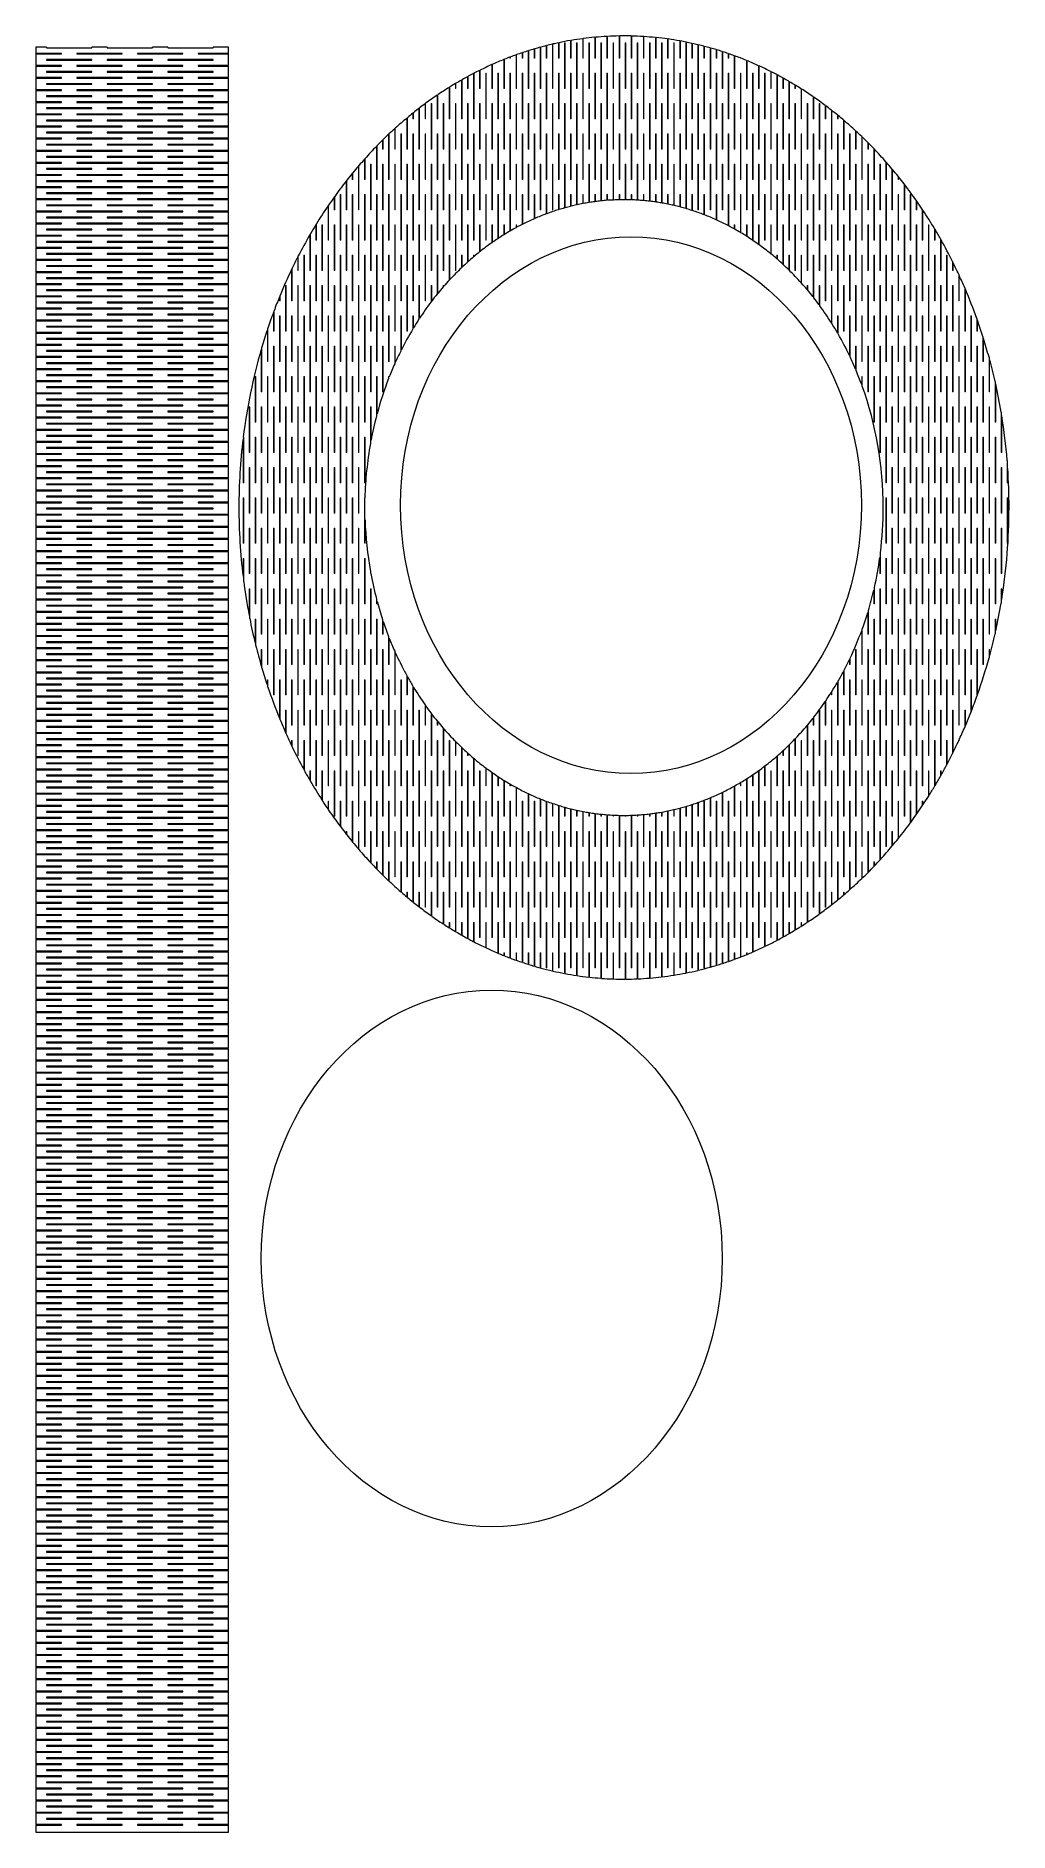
# Model space of a CAD drawing. Header units: millimetres. Extents: x 13 to 655, y 20 to 1205.
import ezdxf

# ---------------------------------------------------------------- set-up
doc = ezdxf.new("R2010")
doc.units = ezdxf.units.MM
doc.header["$MEASUREMENT"] = 0
doc.layers.get('0').update_dxf_attribs({"lineweight": 0})

# ---------------------------------------------------------------- blocks, each defined once
blk = doc.blocks.new('Block_0')
at = {"color": 5, "lineweight": 0, "true_color": 0x0000ff}
for p, q in [((20.4, 1197.4), (13.4, 1197.4)), ((13.4, 1197.4), (13.4, 1193.4)), ((20.4, 1197.4), (20.4, 1197)), ((20.4, 1197), (50.4, 1197)), ((60.4, 1197.4), (50.4, 1197.4)), ((50.4, 1197), (50.4, 1197.4)), ((60.4, 1197.4), (60.4, 1197)), ((60.4, 1197), (90.4, 1197)), ((100.4, 1197.4), (90.4, 1197.4)), ((90.4, 1197), (90.4, 1197.4)), ((100.4, 1197.4), (100.4, 1197)), ((100.4, 1197), (130.4, 1197)), ((140.4, 1197.4), (130.4, 1197.4)), ((130.4, 1197), (130.4, 1197.4)), ((140.4, 1197), (140.4, 1197.4)), ((140.4, 1193.4), (140.4, 1197)), ((30.4, 1193.4), (13.4, 1193.4)), ((13.4, 1193), (13.4, 1185.4)), ((13.4, 1193), (30.4, 1193)), ((30.4, 1185.4), (13.4, 1185.4)), ((13.4, 1185), (13.4, 1177.4)), ((13.4, 1185), (30.4, 1185)), ((20.4, 1189.4), (20.4, 1189)), ((50.4, 1189.4), (20.4, 1189.4)), ((20.4, 1189), (50.4, 1189)), ((30.4, 1193), (30.4, 1193.4)), ((30.4, 1185), (30.4, 1185.4)), ((40.4, 1193.4), (40.4, 1193)), ((70.4, 1193.4), (40.4, 1193.4)), ((40.4, 1193), (70.4, 1193)), ((40.4, 1185.4), (40.4, 1185)), ((70.4, 1185.4), (40.4, 1185.4)), ((40.4, 1185), (70.4, 1185)), ((50.4, 1189), (50.4, 1189.4)), ((60.4, 1189.4), (60.4, 1189)), ((90.4, 1189.4), (60.4, 1189.4)), ((60.4, 1189), (90.4, 1189)), ((70.4, 1193), (70.4, 1193.4)), ((70.4, 1185), (70.4, 1185.4)), ((80.4, 1193.4), (80.4, 1193)), ((110.4, 1193.4), (80.4, 1193.4)), ((80.4, 1193), (110.4, 1193)), ((80.4, 1185.4), (80.4, 1185)), ((110.4, 1185.4), (80.4, 1185.4)), ((80.4, 1185), (110.4, 1185)), ((90.4, 1189), (90.4, 1189.4)), ((100.4, 1189.4), (100.4, 1189)), ((130.4, 1189.4), (100.4, 1189.4)), ((100.4, 1189), (130.4, 1189)), ((110.4, 1193), (110.4, 1193.4)), ((110.4, 1185), (110.4, 1185.4)), ((120.4, 1193.4), (120.4, 1193)), ((140.4, 1193.4), (120.4, 1193.4)), ((120.4, 1193), (140.4, 1193)), ((120.4, 1185.4), (120.4, 1185)), ((140.4, 1185.4), (120.4, 1185.4)), ((120.4, 1185), (140.4, 1185)), ((130.4, 1189), (130.4, 1189.4)), ((140.4, 1185.4), (140.4, 1193)), ((140.4, 1177.4), (140.4, 1185)), ((30.4, 1177.4), (13.4, 1177.4)), ((13.4, 1177), (13.4, 1169.4)), ((13.4, 1177), (30.4, 1177)), ((20.4, 1181.4), (20.4, 1181)), ((50.4, 1181.4), (20.4, 1181.4)), ((20.4, 1181), (50.4, 1181)), ((20.4, 1173.4), (20.4, 1173)), ((50.4, 1173.4), (20.4, 1173.4)), ((20.4, 1173), (50.4, 1173)), ((30.4, 1177), (30.4, 1177.4)), ((40.4, 1177.4), (40.4, 1177)), ((70.4, 1177.4), (40.4, 1177.4)), ((40.4, 1177), (70.4, 1177)), ((50.4, 1181), (50.4, 1181.4)), ((50.4, 1173), (50.4, 1173.4)), ((60.4, 1181.4), (60.4, 1181)), ((90.4, 1181.4), (60.4, 1181.4)), ((60.4, 1181), (90.4, 1181)), ((60.4, 1173.4), (60.4, 1173)), ((90.4, 1173.4), (60.4, 1173.4)), ((60.4, 1173), (90.4, 1173)), ((70.4, 1177), (70.4, 1177.4)), ((80.4, 1177.4), (80.4, 1177)), ((110.4, 1177.4), (80.4, 1177.4)), ((80.4, 1177), (110.4, 1177)), ((90.4, 1181), (90.4, 1181.4)), ((90.4, 1173), (90.4, 1173.4)), ((100.4, 1181.4), (100.4, 1181)), ((130.4, 1181.4), (100.4, 1181.4)), ((100.4, 1181), (130.4, 1181)), ((100.4, 1173.4), (100.4, 1173)), ((130.4, 1173.4), (100.4, 1173.4)), ((100.4, 1173), (130.4, 1173)), ((110.4, 1177), (110.4, 1177.4)), ((120.4, 1177.4), (120.4, 1177)), ((140.4, 1177.4), (120.4, 1177.4)), ((120.4, 1177), (140.4, 1177)), ((130.4, 1181), (130.4, 1181.4)), ((130.4, 1173), (130.4, 1173.4)), ((140.4, 1169.4), (140.4, 1177)), ((30.4, 1169.4), (13.4, 1169.4)), ((13.4, 1169), (13.4, 1161.4)), ((13.4, 1169), (30.4, 1169)), ((30.4, 1161.4), (13.4, 1161.4)), ((13.4, 1161), (13.4, 1153.4)), ((13.4, 1161), (30.4, 1161)), ((20.4, 1165.4), (20.4, 1165)), ((50.4, 1165.4), (20.4, 1165.4)), ((20.4, 1165), (50.4, 1165)), ((30.4, 1169), (30.4, 1169.4)), ((30.4, 1161), (30.4, 1161.4)), ((40.4, 1169.4), (40.4, 1169)), ((70.4, 1169.4), (40.4, 1169.4)), ((40.4, 1169), (70.4, 1169)), ((40.4, 1161.4), (40.4, 1161)), ((70.4, 1161.4), (40.4, 1161.4)), ((40.4, 1161), (70.4, 1161)), ((50.4, 1165), (50.4, 1165.4)), ((60.4, 1165.4), (60.4, 1165)), ((90.4, 1165.4), (60.4, 1165.4)), ((60.4, 1165), (90.4, 1165)), ((70.4, 1169), (70.4, 1169.4)), ((70.4, 1161), (70.4, 1161.4)), ((80.4, 1169.4), (80.4, 1169)), ((110.4, 1169.4), (80.4, 1169.4)), ((80.4, 1169), (110.4, 1169)), ((80.4, 1161.4), (80.4, 1161)), ((110.4, 1161.4), (80.4, 1161.4)), ((80.4, 1161), (110.4, 1161)), ((90.4, 1165), (90.4, 1165.4)), ((100.4, 1165.4), (100.4, 1165)), ((130.4, 1165.4), (100.4, 1165.4)), ((100.4, 1165), (130.4, 1165)), ((110.4, 1169), (110.4, 1169.4)), ((110.4, 1161), (110.4, 1161.4)), ((120.4, 1169.4), (120.4, 1169)), ((140.4, 1169.4), (120.4, 1169.4)), ((120.4, 1169), (140.4, 1169)), ((120.4, 1161.4), (120.4, 1161)), ((140.4, 1161.4), (120.4, 1161.4)), ((120.4, 1161), (140.4, 1161)), ((130.4, 1165), (130.4, 1165.4)), ((140.4, 1161.4), (140.4, 1169)), ((140.4, 1153.4), (140.4, 1161)), ((30.4, 1153.4), (13.4, 1153.4)), ((13.4, 1153), (13.4, 1145.4)), ((13.4, 1153), (30.4, 1153)), ((20.4, 1157.4), (20.4, 1157)), ((50.4, 1157.4), (20.4, 1157.4)), ((20.4, 1157), (50.4, 1157)), ((20.4, 1149.4), (20.4, 1149)), ((50.4, 1149.4), (20.4, 1149.4)), ((20.4, 1149), (50.4, 1149)), ((30.4, 1153), (30.4, 1153.4)), ((40.4, 1153.4), (40.4, 1153)), ((70.4, 1153.4), (40.4, 1153.4)), ((40.4, 1153), (70.4, 1153)), ((50.4, 1157), (50.4, 1157.4)), ((50.4, 1149), (50.4, 1149.4)), ((60.4, 1157.4), (60.4, 1157)), ((90.4, 1157.4), (60.4, 1157.4)), ((60.4, 1157), (90.4, 1157)), ((60.4, 1149.4), (60.4, 1149)), ((90.4, 1149.4), (60.4, 1149.4)), ((60.4, 1149), (90.4, 1149)), ((70.4, 1153), (70.4, 1153.4)), ((80.4, 1153.4), (80.4, 1153)), ((110.4, 1153.4), (80.4, 1153.4)), ((80.4, 1153), (110.4, 1153)), ((90.4, 1157), (90.4, 1157.4)), ((90.4, 1149), (90.4, 1149.4)), ((100.4, 1157.4), (100.4, 1157)), ((130.4, 1157.4), (100.4, 1157.4)), ((100.4, 1157), (130.4, 1157)), ((100.4, 1149.4), (100.4, 1149)), ((130.4, 1149.4), (100.4, 1149.4)), ((100.4, 1149), (130.4, 1149)), ((110.4, 1153), (110.4, 1153.4)), ((120.4, 1153.4), (120.4, 1153)), ((140.4, 1153.4), (120.4, 1153.4)), ((120.4, 1153), (140.4, 1153)), ((130.4, 1157), (130.4, 1157.4)), ((130.4, 1149), (130.4, 1149.4)), ((140.4, 1145.4), (140.4, 1153)), ((30.4, 1145.4), (13.4, 1145.4)), ((13.4, 1145), (13.4, 1137.4)), ((13.4, 1145), (30.4, 1145)), ((30.4, 1137.4), (13.4, 1137.4)), ((20.4, 1141.4), (20.4, 1141)), ((50.4, 1141.4), (20.4, 1141.4)), ((20.4, 1141), (50.4, 1141)), ((30.4, 1145), (30.4, 1145.4)), ((30.4, 1137), (30.4, 1137.4)), ((40.4, 1145.4), (40.4, 1145)), ((70.4, 1145.4), (40.4, 1145.4)), ((40.4, 1145), (70.4, 1145)), ((40.4, 1137.4), (40.4, 1137)), ((70.4, 1137.4), (40.4, 1137.4)), ((50.4, 1141), (50.4, 1141.4)), ((60.4, 1141.4), (60.4, 1141)), ((90.4, 1141.4), (60.4, 1141.4)), ((60.4, 1141), (90.4, 1141)), ((70.4, 1145), (70.4, 1145.4)), ((70.4, 1137), (70.4, 1137.4)), ((80.4, 1145.4), (80.4, 1145)), ((110.4, 1145.4), (80.4, 1145.4)), ((80.4, 1145), (110.4, 1145)), ((80.4, 1137.4), (80.4, 1137)), ((110.4, 1137.4), (80.4, 1137.4)), ((90.4, 1141), (90.4, 1141.4)), ((100.4, 1141.4), (100.4, 1141)), ((130.4, 1141.4), (100.4, 1141.4)), ((100.4, 1141), (130.4, 1141)), ((110.4, 1145), (110.4, 1145.4)), ((110.4, 1137), (110.4, 1137.4)), ((120.4, 1145.4), (120.4, 1145)), ((140.4, 1145.4), (120.4, 1145.4)), ((120.4, 1145), (140.4, 1145)), ((120.4, 1137.4), (120.4, 1137)), ((140.4, 1137.4), (120.4, 1137.4)), ((130.4, 1141), (130.4, 1141.4)), ((140.4, 1137.4), (140.4, 1145)), ((13.4, 1137), (13.4, 1129.4)), ((13.4, 1137), (30.4, 1137)), ((30.4, 1129.4), (13.4, 1129.4)), ((13.4, 1129), (13.4, 1121.4)), ((13.4, 1129), (30.4, 1129)), ((20.4, 1133.4), (20.4, 1133)), ((50.4, 1133.4), (20.4, 1133.4)), ((20.4, 1133), (50.4, 1133)), ((20.4, 1125.4), (20.4, 1125)), ((50.4, 1125.4), (20.4, 1125.4)), ((30.4, 1129), (30.4, 1129.4)), ((40.4, 1137), (70.4, 1137)), ((40.4, 1129.4), (40.4, 1129)), ((70.4, 1129.4), (40.4, 1129.4)), ((40.4, 1129), (70.4, 1129)), ((50.4, 1133), (50.4, 1133.4)), ((50.4, 1125), (50.4, 1125.4)), ((60.4, 1133.4), (60.4, 1133)), ((90.4, 1133.4), (60.4, 1133.4)), ((60.4, 1133), (90.4, 1133)), ((60.4, 1125.4), (60.4, 1125)), ((90.4, 1125.4), (60.4, 1125.4)), ((70.4, 1129), (70.4, 1129.4)), ((80.4, 1137), (110.4, 1137)), ((80.4, 1129.4), (80.4, 1129)), ((110.4, 1129.4), (80.4, 1129.4)), ((80.4, 1129), (110.4, 1129)), ((90.4, 1133), (90.4, 1133.4)), ((90.4, 1125), (90.4, 1125.4)), ((100.4, 1133.4), (100.4, 1133)), ((130.4, 1133.4), (100.4, 1133.4)), ((100.4, 1133), (130.4, 1133)), ((100.4, 1125.4), (100.4, 1125)), ((130.4, 1125.4), (100.4, 1125.4)), ((110.4, 1129), (110.4, 1129.4)), ((120.4, 1137), (140.4, 1137)), ((120.4, 1129.4), (120.4, 1129)), ((140.4, 1129.4), (120.4, 1129.4)), ((120.4, 1129), (140.4, 1129)), ((130.4, 1133), (130.4, 1133.4)), ((130.4, 1125), (130.4, 1125.4)), ((140.4, 1129.4), (140.4, 1137)), ((140.4, 1121.4), (140.4, 1129)), ((30.4, 1121.4), (13.4, 1121.4)), ((13.4, 1121), (13.4, 1113.4)), ((13.4, 1121), (30.4, 1121)), ((20.4, 1125), (50.4, 1125)), ((20.4, 1117.4), (20.4, 1117)), ((50.4, 1117.4), (20.4, 1117.4)), ((20.4, 1117), (50.4, 1117)), ((30.4, 1121), (30.4, 1121.4)), ((40.4, 1121.4), (40.4, 1121)), ((70.4, 1121.4), (40.4, 1121.4)), ((40.4, 1121), (70.4, 1121)), ((50.4, 1117), (50.4, 1117.4)), ((60.4, 1125), (90.4, 1125)), ((60.4, 1117.4), (60.4, 1117)), ((90.4, 1117.4), (60.4, 1117.4)), ((60.4, 1117), (90.4, 1117)), ((70.4, 1121), (70.4, 1121.4)), ((80.4, 1121.4), (80.4, 1121)), ((110.4, 1121.4), (80.4, 1121.4)), ((80.4, 1121), (110.4, 1121)), ((90.4, 1117), (90.4, 1117.4)), ((100.4, 1125), (130.4, 1125)), ((100.4, 1117.4), (100.4, 1117)), ((130.4, 1117.4), (100.4, 1117.4)), ((100.4, 1117), (130.4, 1117)), ((110.4, 1121), (110.4, 1121.4)), ((120.4, 1121.4), (120.4, 1121)), ((140.4, 1121.4), (120.4, 1121.4)), ((120.4, 1121), (140.4, 1121)), ((130.4, 1117), (130.4, 1117.4)), ((140.4, 1113.4), (140.4, 1121)), ((30.4, 1113.4), (13.4, 1113.4)), ((13.4, 1113), (13.4, 1105.4)), ((13.4, 1113), (30.4, 1113)), ((30.4, 1105.4), (13.4, 1105.4)), ((13.4, 1105), (13.4, 1097.4)), ((13.4, 1105), (30.4, 1105)), ((20.4, 1109.4), (20.4, 1109)), ((50.4, 1109.4), (20.4, 1109.4)), ((20.4, 1109), (50.4, 1109)), ((30.4, 1113), (30.4, 1113.4)), ((30.4, 1105), (30.4, 1105.4)), ((40.4, 1113.4), (40.4, 1113)), ((70.4, 1113.4), (40.4, 1113.4)), ((40.4, 1113), (70.4, 1113)), ((40.4, 1105.4), (40.4, 1105)), ((70.4, 1105.4), (40.4, 1105.4)), ((40.4, 1105), (70.4, 1105)), ((50.4, 1109), (50.4, 1109.4)), ((60.4, 1109.4), (60.4, 1109)), ((90.4, 1109.4), (60.4, 1109.4)), ((60.4, 1109), (90.4, 1109)), ((70.4, 1113), (70.4, 1113.4)), ((70.4, 1105), (70.4, 1105.4)), ((80.4, 1113.4), (80.4, 1113)), ((110.4, 1113.4), (80.4, 1113.4)), ((80.4, 1113), (110.4, 1113)), ((80.4, 1105.4), (80.4, 1105)), ((110.4, 1105.4), (80.4, 1105.4)), ((80.4, 1105), (110.4, 1105)), ((90.4, 1109), (90.4, 1109.4)), ((100.4, 1109.4), (100.4, 1109)), ((130.4, 1109.4), (100.4, 1109.4)), ((100.4, 1109), (130.4, 1109)), ((110.4, 1113), (110.4, 1113.4)), ((110.4, 1105), (110.4, 1105.4)), ((120.4, 1113.4), (120.4, 1113)), ((140.4, 1113.4), (120.4, 1113.4)), ((120.4, 1113), (140.4, 1113)), ((120.4, 1105.4), (120.4, 1105)), ((140.4, 1105.4), (120.4, 1105.4)), ((120.4, 1105), (140.4, 1105)), ((130.4, 1109), (130.4, 1109.4)), ((140.4, 1105.4), (140.4, 1113)), ((140.4, 1097.4), (140.4, 1105)), ((30.4, 1097.4), (13.4, 1097.4)), ((13.4, 1097), (13.4, 1089.4)), ((13.4, 1097), (30.4, 1097)), ((20.4, 1101.4), (20.4, 1101)), ((50.4, 1101.4), (20.4, 1101.4)), ((20.4, 1101), (50.4, 1101)), ((20.4, 1093.4), (20.4, 1093)), ((50.4, 1093.4), (20.4, 1093.4)), ((20.4, 1093), (50.4, 1093)), ((30.4, 1097), (30.4, 1097.4)), ((40.4, 1097.4), (40.4, 1097)), ((70.4, 1097.4), (40.4, 1097.4)), ((40.4, 1097), (70.4, 1097)), ((50.4, 1101), (50.4, 1101.4)), ((50.4, 1093), (50.4, 1093.4)), ((60.4, 1101.4), (60.4, 1101)), ((90.4, 1101.4), (60.4, 1101.4)), ((60.4, 1101), (90.4, 1101)), ((60.4, 1093.4), (60.4, 1093)), ((90.4, 1093.4), (60.4, 1093.4)), ((60.4, 1093), (90.4, 1093)), ((70.4, 1097), (70.4, 1097.4)), ((80.4, 1097.4), (80.4, 1097)), ((110.4, 1097.4), (80.4, 1097.4)), ((80.4, 1097), (110.4, 1097)), ((90.4, 1101), (90.4, 1101.4)), ((90.4, 1093), (90.4, 1093.4)), ((100.4, 1101.4), (100.4, 1101)), ((130.4, 1101.4), (100.4, 1101.4)), ((100.4, 1101), (130.4, 1101)), ((100.4, 1093.4), (100.4, 1093)), ((130.4, 1093.4), (100.4, 1093.4)), ((100.4, 1093), (130.4, 1093)), ((110.4, 1097), (110.4, 1097.4)), ((120.4, 1097.4), (120.4, 1097)), ((140.4, 1097.4), (120.4, 1097.4)), ((120.4, 1097), (140.4, 1097)), ((130.4, 1101), (130.4, 1101.4)), ((130.4, 1093), (130.4, 1093.4)), ((140.4, 1089.4), (140.4, 1097)), ((30.4, 1089.4), (13.4, 1089.4)), ((13.4, 1089), (13.4, 1081.4)), ((13.4, 1089), (30.4, 1089)), ((30.4, 1081.4), (13.4, 1081.4)), ((13.4, 1081), (13.4, 1073.4)), ((13.4, 1081), (30.4, 1081)), ((20.4, 1085.4), (20.4, 1085)), ((50.4, 1085.4), (20.4, 1085.4)), ((20.4, 1085), (50.4, 1085)), ((30.4, 1089), (30.4, 1089.4)), ((30.4, 1081), (30.4, 1081.4)), ((40.4, 1089.4), (40.4, 1089)), ((70.4, 1089.4), (40.4, 1089.4)), ((40.4, 1089), (70.4, 1089)), ((40.4, 1081.4), (40.4, 1081)), ((70.4, 1081.4), (40.4, 1081.4)), ((40.4, 1081), (70.4, 1081)), ((50.4, 1085), (50.4, 1085.4)), ((60.4, 1085.4), (60.4, 1085)), ((90.4, 1085.4), (60.4, 1085.4)), ((60.4, 1085), (90.4, 1085)), ((70.4, 1089), (70.4, 1089.4)), ((70.4, 1081), (70.4, 1081.4)), ((80.4, 1089.4), (80.4, 1089)), ((110.4, 1089.4), (80.4, 1089.4)), ((80.4, 1089), (110.4, 1089)), ((80.4, 1081.4), (80.4, 1081)), ((110.4, 1081.4), (80.4, 1081.4)), ((80.4, 1081), (110.4, 1081)), ((90.4, 1085), (90.4, 1085.4)), ((100.4, 1085.4), (100.4, 1085)), ((130.4, 1085.4), (100.4, 1085.4)), ((100.4, 1085), (130.4, 1085)), ((110.4, 1089), (110.4, 1089.4)), ((110.4, 1081), (110.4, 1081.4)), ((120.4, 1089.4), (120.4, 1089)), ((140.4, 1089.4), (120.4, 1089.4)), ((120.4, 1089), (140.4, 1089)), ((120.4, 1081.4), (120.4, 1081)), ((140.4, 1081.4), (120.4, 1081.4)), ((120.4, 1081), (140.4, 1081)), ((130.4, 1085), (130.4, 1085.4)), ((140.4, 1081.4), (140.4, 1089)), ((140.4, 1073.4), (140.4, 1081)), ((30.4, 1073.4), (13.4, 1073.4)), ((13.4, 1073), (13.4, 1065.4)), ((13.4, 1073), (30.4, 1073)), ((20.4, 1077.4), (20.4, 1077)), ((50.4, 1077.4), (20.4, 1077.4)), ((20.4, 1077), (50.4, 1077)), ((20.4, 1069.4), (20.4, 1069)), ((50.4, 1069.4), (20.4, 1069.4)), ((20.4, 1069), (50.4, 1069)), ((30.4, 1073), (30.4, 1073.4)), ((40.4, 1073.4), (40.4, 1073)), ((70.4, 1073.4), (40.4, 1073.4)), ((40.4, 1073), (70.4, 1073)), ((50.4, 1077), (50.4, 1077.4)), ((50.4, 1069), (50.4, 1069.4)), ((60.4, 1077.4), (60.4, 1077)), ((90.4, 1077.4), (60.4, 1077.4)), ((60.4, 1077), (90.4, 1077)), ((60.4, 1069.4), (60.4, 1069)), ((90.4, 1069.4), (60.4, 1069.4)), ((60.4, 1069), (90.4, 1069)), ((70.4, 1073), (70.4, 1073.4)), ((80.4, 1073.4), (80.4, 1073)), ((110.4, 1073.4), (80.4, 1073.4)), ((80.4, 1073), (110.4, 1073)), ((90.4, 1077), (90.4, 1077.4)), ((90.4, 1069), (90.4, 1069.4)), ((100.4, 1077.4), (100.4, 1077)), ((130.4, 1077.4), (100.4, 1077.4)), ((100.4, 1077), (130.4, 1077)), ((100.4, 1069.4), (100.4, 1069)), ((130.4, 1069.4), (100.4, 1069.4)), ((100.4, 1069), (130.4, 1069)), ((110.4, 1073), (110.4, 1073.4)), ((120.4, 1073.4), (120.4, 1073)), ((140.4, 1073.4), (120.4, 1073.4)), ((120.4, 1073), (140.4, 1073)), ((130.4, 1077), (130.4, 1077.4)), ((130.4, 1069), (130.4, 1069.4)), ((140.4, 1065.4), (140.4, 1073)), ((30.4, 1065.4), (13.4, 1065.4)), ((13.4, 1065), (13.4, 1057.4)), ((13.4, 1065), (30.4, 1065)), ((30.4, 1057.4), (13.4, 1057.4)), ((13.4, 1057), (13.4, 1049.4)), ((13.4, 1057), (30.4, 1057)), ((20.4, 1061.4), (20.4, 1061)), ((50.4, 1061.4), (20.4, 1061.4)), ((20.4, 1061), (50.4, 1061)), ((30.4, 1065), (30.4, 1065.4)), ((30.4, 1057), (30.4, 1057.4)), ((40.4, 1065.4), (40.4, 1065)), ((70.4, 1065.4), (40.4, 1065.4)), ((40.4, 1065), (70.4, 1065)), ((40.4, 1057.4), (40.4, 1057)), ((70.4, 1057.4), (40.4, 1057.4)), ((40.4, 1057), (70.4, 1057)), ((50.4, 1061), (50.4, 1061.4)), ((60.4, 1061.4), (60.4, 1061)), ((90.4, 1061.4), (60.4, 1061.4)), ((60.4, 1061), (90.4, 1061)), ((70.4, 1065), (70.4, 1065.4)), ((70.4, 1057), (70.4, 1057.4)), ((80.4, 1065.4), (80.4, 1065)), ((110.4, 1065.4), (80.4, 1065.4)), ((80.4, 1065), (110.4, 1065)), ((80.4, 1057.4), (80.4, 1057)), ((110.4, 1057.4), (80.4, 1057.4)), ((80.4, 1057), (110.4, 1057)), ((90.4, 1061), (90.4, 1061.4)), ((100.4, 1061.4), (100.4, 1061)), ((130.4, 1061.4), (100.4, 1061.4)), ((100.4, 1061), (130.4, 1061)), ((110.4, 1065), (110.4, 1065.4)), ((110.4, 1057), (110.4, 1057.4)), ((120.4, 1065.4), (120.4, 1065)), ((140.4, 1065.4), (120.4, 1065.4)), ((120.4, 1065), (140.4, 1065)), ((120.4, 1057.4), (120.4, 1057)), ((140.4, 1057.4), (120.4, 1057.4)), ((120.4, 1057), (140.4, 1057)), ((130.4, 1061), (130.4, 1061.4)), ((140.4, 1057.4), (140.4, 1065)), ((140.4, 1049.4), (140.4, 1057)), ((30.4, 1049.4), (13.4, 1049.4)), ((13.4, 1049), (13.4, 1041.4)), ((13.4, 1049), (30.4, 1049)), ((20.4, 1053.4), (20.4, 1053)), ((50.4, 1053.4), (20.4, 1053.4)), ((20.4, 1053), (50.4, 1053)), ((20.4, 1045.4), (20.4, 1045)), ((50.4, 1045.4), (20.4, 1045.4)), ((20.4, 1045), (50.4, 1045)), ((30.4, 1049), (30.4, 1049.4)), ((40.4, 1049.4), (40.4, 1049)), ((70.4, 1049.4), (40.4, 1049.4)), ((40.4, 1049), (70.4, 1049)), ((50.4, 1053), (50.4, 1053.4)), ((50.4, 1045), (50.4, 1045.4)), ((60.4, 1053.4), (60.4, 1053)), ((90.4, 1053.4), (60.4, 1053.4)), ((60.4, 1053), (90.4, 1053)), ((60.4, 1045.4), (60.4, 1045)), ((90.4, 1045.4), (60.4, 1045.4)), ((60.4, 1045), (90.4, 1045)), ((70.4, 1049), (70.4, 1049.4)), ((80.4, 1049.4), (80.4, 1049)), ((110.4, 1049.4), (80.4, 1049.4)), ((80.4, 1049), (110.4, 1049)), ((90.4, 1053), (90.4, 1053.4)), ((90.4, 1045), (90.4, 1045.4)), ((100.4, 1053.4), (100.4, 1053)), ((130.4, 1053.4), (100.4, 1053.4)), ((100.4, 1053), (130.4, 1053)), ((100.4, 1045.4), (100.4, 1045)), ((130.4, 1045.4), (100.4, 1045.4)), ((100.4, 1045), (130.4, 1045)), ((110.4, 1049), (110.4, 1049.4)), ((120.4, 1049.4), (120.4, 1049)), ((140.4, 1049.4), (120.4, 1049.4)), ((120.4, 1049), (140.4, 1049)), ((130.4, 1053), (130.4, 1053.4)), ((130.4, 1045), (130.4, 1045.4)), ((140.4, 1041.4), (140.4, 1049)), ((30.4, 1041.4), (13.4, 1041.4)), ((13.4, 1041), (13.4, 1033.4)), ((13.4, 1041), (30.4, 1041)), ((30.4, 1033.4), (13.4, 1033.4)), ((13.4, 1033), (13.4, 1025.4)), ((13.4, 1033), (30.4, 1033)), ((20.4, 1037.4), (20.4, 1037)), ((50.4, 1037.4), (20.4, 1037.4)), ((20.4, 1037), (50.4, 1037)), ((30.4, 1041), (30.4, 1041.4)), ((30.4, 1033), (30.4, 1033.4)), ((40.4, 1041.4), (40.4, 1041)), ((70.4, 1041.4), (40.4, 1041.4)), ((40.4, 1041), (70.4, 1041)), ((40.4, 1033.4), (40.4, 1033)), ((70.4, 1033.4), (40.4, 1033.4)), ((40.4, 1033), (70.4, 1033)), ((50.4, 1037), (50.4, 1037.4)), ((60.4, 1037.4), (60.4, 1037)), ((90.4, 1037.4), (60.4, 1037.4)), ((60.4, 1037), (90.4, 1037)), ((70.4, 1041), (70.4, 1041.4)), ((70.4, 1033), (70.4, 1033.4)), ((80.4, 1041.4), (80.4, 1041)), ((110.4, 1041.4), (80.4, 1041.4)), ((80.4, 1041), (110.4, 1041)), ((80.4, 1033.4), (80.4, 1033)), ((110.4, 1033.4), (80.4, 1033.4)), ((80.4, 1033), (110.4, 1033)), ((90.4, 1037), (90.4, 1037.4)), ((100.4, 1037.4), (100.4, 1037)), ((130.4, 1037.4), (100.4, 1037.4)), ((100.4, 1037), (130.4, 1037)), ((110.4, 1041), (110.4, 1041.4)), ((110.4, 1033), (110.4, 1033.4)), ((120.4, 1041.4), (120.4, 1041)), ((140.4, 1041.4), (120.4, 1041.4)), ((120.4, 1041), (140.4, 1041)), ((120.4, 1033.4), (120.4, 1033)), ((140.4, 1033.4), (120.4, 1033.4)), ((120.4, 1033), (140.4, 1033)), ((130.4, 1037), (130.4, 1037.4)), ((140.4, 1033.4), (140.4, 1041)), ((140.4, 1025.4), (140.4, 1033)), ((30.4, 1025.4), (13.4, 1025.4)), ((13.4, 1025), (13.4, 1017.4)), ((13.4, 1025), (30.4, 1025)), ((20.4, 1029.4), (20.4, 1029)), ((50.4, 1029.4), (20.4, 1029.4)), ((20.4, 1029), (50.4, 1029)), ((20.4, 1021.4), (20.4, 1021)), ((50.4, 1021.4), (20.4, 1021.4)), ((20.4, 1021), (50.4, 1021)), ((30.4, 1025), (30.4, 1025.4)), ((40.4, 1025.4), (40.4, 1025)), ((70.4, 1025.4), (40.4, 1025.4)), ((40.4, 1025), (70.4, 1025)), ((50.4, 1029), (50.4, 1029.4)), ((50.4, 1021), (50.4, 1021.4)), ((60.4, 1029.4), (60.4, 1029)), ((90.4, 1029.4), (60.4, 1029.4)), ((60.4, 1029), (90.4, 1029)), ((60.4, 1021.4), (60.4, 1021)), ((90.4, 1021.4), (60.4, 1021.4)), ((60.4, 1021), (90.4, 1021)), ((70.4, 1025), (70.4, 1025.4)), ((80.4, 1025.4), (80.4, 1025)), ((110.4, 1025.4), (80.4, 1025.4)), ((80.4, 1025), (110.4, 1025)), ((90.4, 1029), (90.4, 1029.4)), ((90.4, 1021), (90.4, 1021.4)), ((100.4, 1029.4), (100.4, 1029)), ((130.4, 1029.4), (100.4, 1029.4)), ((100.4, 1029), (130.4, 1029)), ((100.4, 1021.4), (100.4, 1021)), ((130.4, 1021.4), (100.4, 1021.4)), ((100.4, 1021), (130.4, 1021)), ((110.4, 1025), (110.4, 1025.4)), ((120.4, 1025.4), (120.4, 1025)), ((140.4, 1025.4), (120.4, 1025.4)), ((120.4, 1025), (140.4, 1025)), ((130.4, 1029), (130.4, 1029.4)), ((130.4, 1021), (130.4, 1021.4)), ((140.4, 1017.4), (140.4, 1025)), ((30.4, 1017.4), (13.4, 1017.4)), ((13.4, 1017), (13.4, 1009.4)), ((13.4, 1017), (30.4, 1017)), ((30.4, 1009.4), (13.4, 1009.4)), ((13.4, 1009), (13.4, 1001.4)), ((13.4, 1009), (30.4, 1009)), ((20.4, 1013.4), (20.4, 1013)), ((50.4, 1013.4), (20.4, 1013.4)), ((20.4, 1013), (50.4, 1013)), ((30.4, 1017), (30.4, 1017.4)), ((30.4, 1009), (30.4, 1009.4)), ((40.4, 1017.4), (40.4, 1017)), ((70.4, 1017.4), (40.4, 1017.4)), ((40.4, 1017), (70.4, 1017)), ((40.4, 1009.4), (40.4, 1009)), ((70.4, 1009.4), (40.4, 1009.4)), ((40.4, 1009), (70.4, 1009)), ((50.4, 1013), (50.4, 1013.4)), ((60.4, 1013.4), (60.4, 1013)), ((90.4, 1013.4), (60.4, 1013.4)), ((60.4, 1013), (90.4, 1013)), ((70.4, 1017), (70.4, 1017.4)), ((70.4, 1009), (70.4, 1009.4)), ((80.4, 1017.4), (80.4, 1017)), ((110.4, 1017.4), (80.4, 1017.4)), ((80.4, 1017), (110.4, 1017)), ((80.4, 1009.4), (80.4, 1009)), ((110.4, 1009.4), (80.4, 1009.4)), ((80.4, 1009), (110.4, 1009)), ((90.4, 1013), (90.4, 1013.4)), ((100.4, 1013.4), (100.4, 1013)), ((130.4, 1013.4), (100.4, 1013.4)), ((100.4, 1013), (130.4, 1013)), ((110.4, 1017), (110.4, 1017.4)), ((110.4, 1009), (110.4, 1009.4)), ((120.4, 1017.4), (120.4, 1017)), ((140.4, 1017.4), (120.4, 1017.4)), ((120.4, 1017), (140.4, 1017)), ((120.4, 1009.4), (120.4, 1009)), ((140.4, 1009.4), (120.4, 1009.4)), ((120.4, 1009), (140.4, 1009)), ((130.4, 1013), (130.4, 1013.4)), ((140.4, 1009.4), (140.4, 1017)), ((140.4, 1001.4), (140.4, 1009)), ((30.4, 1001.4), (13.4, 1001.4)), ((13.4, 1001), (13.4, 993.4)), ((13.4, 1001), (30.4, 1001)), ((20.4, 1005.4), (20.4, 1005)), ((50.4, 1005.4), (20.4, 1005.4)), ((20.4, 1005), (50.4, 1005)), ((20.4, 997.4), (20.4, 997)), ((50.4, 997.4), (20.4, 997.4)), ((20.4, 997), (50.4, 997)), ((30.4, 1001), (30.4, 1001.4)), ((40.4, 1001.4), (40.4, 1001)), ((70.4, 1001.4), (40.4, 1001.4)), ((40.4, 1001), (70.4, 1001)), ((50.4, 1005), (50.4, 1005.4)), ((50.4, 997), (50.4, 997.4)), ((60.4, 1005.4), (60.4, 1005)), ((90.4, 1005.4), (60.4, 1005.4)), ((60.4, 1005), (90.4, 1005)), ((60.4, 997.4), (60.4, 997)), ((90.4, 997.4), (60.4, 997.4)), ((60.4, 997), (90.4, 997)), ((70.4, 1001), (70.4, 1001.4)), ((80.4, 1001.4), (80.4, 1001)), ((110.4, 1001.4), (80.4, 1001.4)), ((80.4, 1001), (110.4, 1001)), ((90.4, 1005), (90.4, 1005.4)), ((90.4, 997), (90.4, 997.4)), ((100.4, 1005.4), (100.4, 1005)), ((130.4, 1005.4), (100.4, 1005.4)), ((100.4, 1005), (130.4, 1005)), ((100.4, 997.4), (100.4, 997)), ((130.4, 997.4), (100.4, 997.4)), ((100.4, 997), (130.4, 997)), ((110.4, 1001), (110.4, 1001.4)), ((120.4, 1001.4), (120.4, 1001)), ((140.4, 1001.4), (120.4, 1001.4)), ((120.4, 1001), (140.4, 1001)), ((130.4, 1005), (130.4, 1005.4)), ((130.4, 997), (130.4, 997.4)), ((140.4, 993.4), (140.4, 1001)), ((30.4, 993.4), (13.4, 993.4)), ((13.4, 993), (13.4, 985.4)), ((13.4, 993), (30.4, 993)), ((30.4, 985.4), (13.4, 985.4)), ((13.4, 985), (13.4, 977.4)), ((13.4, 985), (30.4, 985)), ((20.4, 989.4), (20.4, 989)), ((50.4, 989.4), (20.4, 989.4)), ((20.4, 989), (50.4, 989)), ((30.4, 993), (30.4, 993.4)), ((30.4, 985), (30.4, 985.4)), ((40.4, 993.4), (40.4, 993)), ((70.4, 993.4), (40.4, 993.4)), ((40.4, 993), (70.4, 993)), ((40.4, 985.4), (40.4, 985)), ((70.4, 985.4), (40.4, 985.4)), ((40.4, 985), (70.4, 985)), ((50.4, 989), (50.4, 989.4)), ((60.4, 989.4), (60.4, 989)), ((90.4, 989.4), (60.4, 989.4)), ((60.4, 989), (90.4, 989)), ((70.4, 993), (70.4, 993.4)), ((70.4, 985), (70.4, 985.4)), ((80.4, 993.4), (80.4, 993)), ((110.4, 993.4), (80.4, 993.4)), ((80.4, 993), (110.4, 993)), ((80.4, 985.4), (80.4, 985)), ((110.4, 985.4), (80.4, 985.4)), ((80.4, 985), (110.4, 985)), ((90.4, 989), (90.4, 989.4)), ((100.4, 989.4), (100.4, 989)), ((130.4, 989.4), (100.4, 989.4)), ((100.4, 989), (130.4, 989)), ((110.4, 993), (110.4, 993.4)), ((110.4, 985), (110.4, 985.4)), ((120.4, 993.4), (120.4, 993)), ((140.4, 993.4), (120.4, 993.4)), ((120.4, 993), (140.4, 993)), ((120.4, 985.4), (120.4, 985)), ((140.4, 985.4), (120.4, 985.4)), ((120.4, 985), (140.4, 985)), ((130.4, 989), (130.4, 989.4)), ((140.4, 985.4), (140.4, 993)), ((140.4, 977.4), (140.4, 985)), ((30.4, 977.4), (13.4, 977.4)), ((13.4, 977), (13.4, 969.4)), ((13.4, 977), (30.4, 977)), ((20.4, 981.4), (20.4, 981)), ((50.4, 981.4), (20.4, 981.4)), ((20.4, 981), (50.4, 981)), ((20.4, 973.4), (20.4, 973)), ((50.4, 973.4), (20.4, 973.4)), ((20.4, 973), (50.4, 973)), ((30.4, 977), (30.4, 977.4)), ((40.4, 977.4), (40.4, 977)), ((70.4, 977.4), (40.4, 977.4)), ((40.4, 977), (70.4, 977)), ((50.4, 981), (50.4, 981.4)), ((50.4, 973), (50.4, 973.4)), ((60.4, 981.4), (60.4, 981)), ((90.4, 981.4), (60.4, 981.4)), ((60.4, 981), (90.4, 981)), ((60.4, 973.4), (60.4, 973)), ((90.4, 973.4), (60.4, 973.4)), ((60.4, 973), (90.4, 973)), ((70.4, 977), (70.4, 977.4)), ((80.4, 977.4), (80.4, 977)), ((110.4, 977.4), (80.4, 977.4)), ((80.4, 977), (110.4, 977)), ((90.4, 981), (90.4, 981.4)), ((90.4, 973), (90.4, 973.4)), ((100.4, 981.4), (100.4, 981)), ((130.4, 981.4), (100.4, 981.4)), ((100.4, 981), (130.4, 981)), ((100.4, 973.4), (100.4, 973)), ((130.4, 973.4), (100.4, 973.4)), ((100.4, 973), (130.4, 973)), ((110.4, 977), (110.4, 977.4)), ((120.4, 977.4), (120.4, 977)), ((140.4, 977.4), (120.4, 977.4)), ((120.4, 977), (140.4, 977)), ((130.4, 981), (130.4, 981.4)), ((130.4, 973), (130.4, 973.4)), ((140.4, 969.4), (140.4, 977)), ((30.4, 969.4), (13.4, 969.4)), ((13.4, 969), (13.4, 961.4)), ((13.4, 969), (30.4, 969)), ((30.4, 961.4), (13.4, 961.4)), ((13.4, 961), (13.4, 953.4)), ((13.4, 961), (30.4, 961)), ((20.4, 965.4), (20.4, 965)), ((50.4, 965.4), (20.4, 965.4)), ((20.4, 965), (50.4, 965)), ((30.4, 969), (30.4, 969.4)), ((30.4, 961), (30.4, 961.4)), ((40.4, 969.4), (40.4, 969)), ((70.4, 969.4), (40.4, 969.4)), ((40.4, 969), (70.4, 969)), ((40.4, 961.4), (40.4, 961)), ((70.4, 961.4), (40.4, 961.4)), ((40.4, 961), (70.4, 961)), ((50.4, 965), (50.4, 965.4)), ((60.4, 965.4), (60.4, 965)), ((90.4, 965.4), (60.4, 965.4)), ((60.4, 965), (90.4, 965)), ((70.4, 969), (70.4, 969.4)), ((70.4, 961), (70.4, 961.4)), ((80.4, 969.4), (80.4, 969)), ((110.4, 969.4), (80.4, 969.4)), ((80.4, 969), (110.4, 969)), ((80.4, 961.4), (80.4, 961)), ((110.4, 961.4), (80.4, 961.4)), ((80.4, 961), (110.4, 961)), ((90.4, 965), (90.4, 965.4)), ((100.4, 965.4), (100.4, 965)), ((130.4, 965.4), (100.4, 965.4)), ((100.4, 965), (130.4, 965)), ((110.4, 969), (110.4, 969.4)), ((110.4, 961), (110.4, 961.4)), ((120.4, 969.4), (120.4, 969)), ((140.4, 969.4), (120.4, 969.4)), ((120.4, 969), (140.4, 969)), ((120.4, 961.4), (120.4, 961)), ((140.4, 961.4), (120.4, 961.4)), ((120.4, 961), (140.4, 961)), ((130.4, 965), (130.4, 965.4)), ((140.4, 961.4), (140.4, 969)), ((140.4, 953.4), (140.4, 961)), ((30.4, 953.4), (13.4, 953.4)), ((13.4, 953), (13.4, 945.4)), ((13.4, 953), (30.4, 953)), ((20.4, 957.4), (20.4, 957)), ((50.4, 957.4), (20.4, 957.4)), ((20.4, 957), (50.4, 957)), ((20.4, 949.4), (20.4, 949)), ((50.4, 949.4), (20.4, 949.4)), ((20.4, 949), (50.4, 949)), ((30.4, 953), (30.4, 953.4)), ((40.4, 953.4), (40.4, 953)), ((70.4, 953.4), (40.4, 953.4)), ((40.4, 953), (70.4, 953)), ((50.4, 957), (50.4, 957.4)), ((50.4, 949), (50.4, 949.4)), ((60.4, 957.4), (60.4, 957)), ((90.4, 957.4), (60.4, 957.4)), ((60.4, 957), (90.4, 957)), ((60.4, 949.4), (60.4, 949)), ((90.4, 949.4), (60.4, 949.4)), ((60.4, 949), (90.4, 949)), ((70.4, 953), (70.4, 953.4)), ((80.4, 953.4), (80.4, 953)), ((110.4, 953.4), (80.4, 953.4)), ((80.4, 953), (110.4, 953)), ((90.4, 957), (90.4, 957.4)), ((90.4, 949), (90.4, 949.4)), ((100.4, 957.4), (100.4, 957)), ((130.4, 957.4), (100.4, 957.4)), ((100.4, 957), (130.4, 957)), ((100.4, 949.4), (100.4, 949)), ((130.4, 949.4), (100.4, 949.4)), ((100.4, 949), (130.4, 949)), ((110.4, 953), (110.4, 953.4)), ((120.4, 953.4), (120.4, 953)), ((140.4, 953.4), (120.4, 953.4)), ((120.4, 953), (140.4, 953)), ((130.4, 957), (130.4, 957.4)), ((130.4, 949), (130.4, 949.4)), ((140.4, 945.4), (140.4, 953)), ((30.4, 945.4), (13.4, 945.4)), ((13.4, 945), (13.4, 937.4)), ((13.4, 945), (30.4, 945)), ((30.4, 937.4), (13.4, 937.4)), ((13.4, 937), (13.4, 929.4)), ((13.4, 937), (30.4, 937)), ((20.4, 941.4), (20.4, 941)), ((50.4, 941.4), (20.4, 941.4)), ((20.4, 941), (50.4, 941)), ((30.4, 945), (30.4, 945.4)), ((30.4, 937), (30.4, 937.4)), ((40.4, 945.4), (40.4, 945)), ((70.4, 945.4), (40.4, 945.4)), ((40.4, 945), (70.4, 945)), ((40.4, 937.4), (40.4, 937)), ((70.4, 937.4), (40.4, 937.4)), ((40.4, 937), (70.4, 937)), ((50.4, 941), (50.4, 941.4)), ((60.4, 941.4), (60.4, 941)), ((90.4, 941.4), (60.4, 941.4)), ((60.4, 941), (90.4, 941)), ((70.4, 945), (70.4, 945.4)), ((70.4, 937), (70.4, 937.4)), ((80.4, 945.4), (80.4, 945)), ((110.4, 945.4), (80.4, 945.4)), ((80.4, 945), (110.4, 945)), ((80.4, 937.4), (80.4, 937)), ((110.4, 937.4), (80.4, 937.4)), ((80.4, 937), (110.4, 937)), ((90.4, 941), (90.4, 941.4)), ((100.4, 941.4), (100.4, 941)), ((130.4, 941.4), (100.4, 941.4)), ((100.4, 941), (130.4, 941)), ((110.4, 945), (110.4, 945.4)), ((110.4, 937), (110.4, 937.4)), ((120.4, 945.4), (120.4, 945)), ((140.4, 945.4), (120.4, 945.4)), ((120.4, 945), (140.4, 945)), ((120.4, 937.4), (120.4, 937)), ((140.4, 937.4), (120.4, 937.4)), ((120.4, 937), (140.4, 937)), ((130.4, 941), (130.4, 941.4)), ((140.4, 937.4), (140.4, 945)), ((140.4, 929.4), (140.4, 937)), ((30.4, 929.4), (13.4, 929.4)), ((13.4, 929), (13.4, 921.4)), ((13.4, 929), (30.4, 929)), ((20.4, 933.4), (20.4, 933)), ((50.4, 933.4), (20.4, 933.4)), ((20.4, 933), (50.4, 933)), ((20.4, 925.4), (20.4, 925)), ((50.4, 925.4), (20.4, 925.4)), ((20.4, 925), (50.4, 925)), ((30.4, 929), (30.4, 929.4)), ((40.4, 929.4), (40.4, 929)), ((70.4, 929.4), (40.4, 929.4)), ((40.4, 929), (70.4, 929)), ((50.4, 933), (50.4, 933.4)), ((50.4, 925), (50.4, 925.4)), ((60.4, 933.4), (60.4, 933)), ((90.4, 933.4), (60.4, 933.4)), ((60.4, 933), (90.4, 933)), ((60.4, 925.4), (60.4, 925)), ((90.4, 925.4), (60.4, 925.4)), ((60.4, 925), (90.4, 925)), ((70.4, 929), (70.4, 929.4)), ((80.4, 929.4), (80.4, 929)), ((110.4, 929.4), (80.4, 929.4)), ((80.4, 929), (110.4, 929)), ((90.4, 933), (90.4, 933.4)), ((90.4, 925), (90.4, 925.4)), ((100.4, 933.4), (100.4, 933)), ((130.4, 933.4), (100.4, 933.4)), ((100.4, 933), (130.4, 933)), ((100.4, 925.4), (100.4, 925)), ((130.4, 925.4), (100.4, 925.4)), ((100.4, 925), (130.4, 925)), ((110.4, 929), (110.4, 929.4)), ((120.4, 929.4), (120.4, 929)), ((140.4, 929.4), (120.4, 929.4)), ((120.4, 929), (140.4, 929)), ((130.4, 933), (130.4, 933.4)), ((130.4, 925), (130.4, 925.4)), ((140.4, 921.4), (140.4, 929)), ((30.4, 921.4), (13.4, 921.4)), ((13.4, 921), (13.4, 913.4)), ((13.4, 921), (30.4, 921)), ((30.4, 913.4), (13.4, 913.4)), ((13.4, 913), (13.4, 905.4)), ((13.4, 913), (30.4, 913)), ((20.4, 917.4), (20.4, 917)), ((50.4, 917.4), (20.4, 917.4)), ((20.4, 917), (50.4, 917)), ((30.4, 921), (30.4, 921.4)), ((30.4, 913), (30.4, 913.4)), ((40.4, 921.4), (40.4, 921)), ((70.4, 921.4), (40.4, 921.4)), ((40.4, 921), (70.4, 921)), ((40.4, 913.4), (40.4, 913)), ((70.4, 913.4), (40.4, 913.4)), ((40.4, 913), (70.4, 913)), ((50.4, 917), (50.4, 917.4)), ((60.4, 917.4), (60.4, 917)), ((90.4, 917.4), (60.4, 917.4)), ((60.4, 917), (90.4, 917)), ((70.4, 921), (70.4, 921.4)), ((70.4, 913), (70.4, 913.4)), ((80.4, 921.4), (80.4, 921)), ((110.4, 921.4), (80.4, 921.4)), ((80.4, 921), (110.4, 921)), ((80.4, 913.4), (80.4, 913)), ((110.4, 913.4), (80.4, 913.4)), ((80.4, 913), (110.4, 913)), ((90.4, 917), (90.4, 917.4)), ((100.4, 917.4), (100.4, 917)), ((130.4, 917.4), (100.4, 917.4)), ((100.4, 917), (130.4, 917)), ((110.4, 921), (110.4, 921.4)), ((110.4, 913), (110.4, 913.4)), ((120.4, 921.4), (120.4, 921)), ((140.4, 921.4), (120.4, 921.4)), ((120.4, 921), (140.4, 921)), ((120.4, 913.4), (120.4, 913)), ((140.4, 913.4), (120.4, 913.4)), ((120.4, 913), (140.4, 913)), ((130.4, 917), (130.4, 917.4)), ((140.4, 913.4), (140.4, 921)), ((140.4, 905.4), (140.4, 913)), ((30.4, 905.4), (13.4, 905.4)), ((13.4, 905), (13.4, 897.4)), ((13.4, 905), (30.4, 905)), ((20.4, 909.4), (20.4, 909)), ((50.4, 909.4), (20.4, 909.4)), ((20.4, 909), (50.4, 909)), ((20.4, 901.4), (20.4, 901)), ((50.4, 901.4), (20.4, 901.4)), ((20.4, 901), (50.4, 901)), ((30.4, 905), (30.4, 905.4)), ((40.4, 905.4), (40.4, 905)), ((70.4, 905.4), (40.4, 905.4)), ((40.4, 905), (70.4, 905)), ((50.4, 909), (50.4, 909.4)), ((50.4, 901), (50.4, 901.4)), ((60.4, 909.4), (60.4, 909)), ((90.4, 909.4), (60.4, 909.4)), ((60.4, 909), (90.4, 909)), ((60.4, 901.4), (60.4, 901)), ((90.4, 901.4), (60.4, 901.4)), ((60.4, 901), (90.4, 901)), ((70.4, 905), (70.4, 905.4)), ((80.4, 905.4), (80.4, 905)), ((110.4, 905.4), (80.4, 905.4)), ((80.4, 905), (110.4, 905)), ((90.4, 909), (90.4, 909.4)), ((90.4, 901), (90.4, 901.4)), ((100.4, 909.4), (100.4, 909)), ((130.4, 909.4), (100.4, 909.4)), ((100.4, 909), (130.4, 909)), ((100.4, 901.4), (100.4, 901)), ((130.4, 901.4), (100.4, 901.4)), ((100.4, 901), (130.4, 901)), ((110.4, 905), (110.4, 905.4)), ((120.4, 905.4), (120.4, 905)), ((140.4, 905.4), (120.4, 905.4)), ((120.4, 905), (140.4, 905)), ((130.4, 909), (130.4, 909.4)), ((130.4, 901), (130.4, 901.4)), ((140.4, 897.4), (140.4, 905)), ((30.4, 897.4), (13.4, 897.4)), ((13.4, 897), (13.4, 889.4)), ((13.4, 897), (30.4, 897)), ((30.4, 889.4), (13.4, 889.4)), ((13.4, 889), (13.4, 881.4)), ((13.4, 889), (30.4, 889)), ((20.4, 893.4), (20.4, 893)), ((50.4, 893.4), (20.4, 893.4)), ((20.4, 893), (50.4, 893)), ((30.4, 897), (30.4, 897.4)), ((30.4, 889), (30.4, 889.4)), ((40.4, 897.4), (40.4, 897)), ((70.4, 897.4), (40.4, 897.4)), ((40.4, 897), (70.4, 897)), ((40.4, 889.4), (40.4, 889)), ((70.4, 889.4), (40.4, 889.4)), ((40.4, 889), (70.4, 889)), ((50.4, 893), (50.4, 893.4)), ((60.4, 893.4), (60.4, 893)), ((90.4, 893.4), (60.4, 893.4)), ((60.4, 893), (90.4, 893)), ((70.4, 897), (70.4, 897.4)), ((70.4, 889), (70.4, 889.4)), ((80.4, 897.4), (80.4, 897)), ((110.4, 897.4), (80.4, 897.4)), ((80.4, 897), (110.4, 897)), ((80.4, 889.4), (80.4, 889)), ((110.4, 889.4), (80.4, 889.4)), ((80.4, 889), (110.4, 889)), ((90.4, 893), (90.4, 893.4)), ((100.4, 893.4), (100.4, 893)), ((130.4, 893.4), (100.4, 893.4)), ((100.4, 893), (130.4, 893)), ((110.4, 897), (110.4, 897.4)), ((110.4, 889), (110.4, 889.4)), ((120.4, 897.4), (120.4, 897)), ((140.4, 897.4), (120.4, 897.4)), ((120.4, 897), (140.4, 897)), ((120.4, 889.4), (120.4, 889)), ((140.4, 889.4), (120.4, 889.4)), ((120.4, 889), (140.4, 889)), ((130.4, 893), (130.4, 893.4)), ((140.4, 889.4), (140.4, 897)), ((140.4, 881.4), (140.4, 889)), ((30.4, 881.4), (13.4, 881.4)), ((13.4, 881), (13.4, 873.4)), ((13.4, 881), (30.4, 881)), ((20.4, 885.4), (20.4, 885)), ((50.4, 885.4), (20.4, 885.4)), ((20.4, 885), (50.4, 885)), ((20.4, 877.4), (20.4, 877)), ((50.4, 877.4), (20.4, 877.4)), ((20.4, 877), (50.4, 877)), ((30.4, 881), (30.4, 881.4)), ((40.4, 881.4), (40.4, 881)), ((70.4, 881.4), (40.4, 881.4)), ((40.4, 881), (70.4, 881)), ((50.4, 885), (50.4, 885.4)), ((50.4, 877), (50.4, 877.4)), ((60.4, 885.4), (60.4, 885)), ((90.4, 885.4), (60.4, 885.4)), ((60.4, 885), (90.4, 885)), ((60.4, 877.4), (60.4, 877)), ((90.4, 877.4), (60.4, 877.4)), ((60.4, 877), (90.4, 877)), ((70.4, 881), (70.4, 881.4)), ((80.4, 881.4), (80.4, 881)), ((110.4, 881.4), (80.4, 881.4)), ((80.4, 881), (110.4, 881)), ((90.4, 885), (90.4, 885.4)), ((90.4, 877), (90.4, 877.4)), ((100.4, 885.4), (100.4, 885)), ((130.4, 885.4), (100.4, 885.4)), ((100.4, 885), (130.4, 885)), ((100.4, 877.4), (100.4, 877)), ((130.4, 877.4), (100.4, 877.4)), ((100.4, 877), (130.4, 877)), ((110.4, 881), (110.4, 881.4)), ((120.4, 881.4), (120.4, 881)), ((140.4, 881.4), (120.4, 881.4)), ((120.4, 881), (140.4, 881)), ((130.4, 885), (130.4, 885.4)), ((130.4, 877), (130.4, 877.4)), ((140.4, 873.4), (140.4, 881)), ((30.4, 873.4), (13.4, 873.4)), ((13.4, 873), (13.4, 865.4)), ((13.4, 873), (30.4, 873)), ((30.4, 865.4), (13.4, 865.4)), ((13.4, 865), (13.4, 857.4)), ((13.4, 865), (30.4, 865)), ((20.4, 869.4), (20.4, 869)), ((50.4, 869.4), (20.4, 869.4)), ((20.4, 869), (50.4, 869)), ((30.4, 873), (30.4, 873.4)), ((30.4, 865), (30.4, 865.4)), ((40.4, 873.4), (40.4, 873)), ((70.4, 873.4), (40.4, 873.4)), ((40.4, 873), (70.4, 873)), ((40.4, 865.4), (40.4, 865)), ((70.4, 865.4), (40.4, 865.4)), ((40.4, 865), (70.4, 865)), ((50.4, 869), (50.4, 869.4)), ((60.4, 869.4), (60.4, 869)), ((90.4, 869.4), (60.4, 869.4)), ((60.4, 869), (90.4, 869)), ((70.4, 873), (70.4, 873.4)), ((70.4, 865), (70.4, 865.4)), ((80.4, 873.4), (80.4, 873)), ((110.4, 873.4), (80.4, 873.4)), ((80.4, 873), (110.4, 873)), ((80.4, 865.4), (80.4, 865)), ((110.4, 865.4), (80.4, 865.4)), ((80.4, 865), (110.4, 865)), ((90.4, 869), (90.4, 869.4)), ((100.4, 869.4), (100.4, 869)), ((130.4, 869.4), (100.4, 869.4)), ((100.4, 869), (130.4, 869)), ((110.4, 873), (110.4, 873.4)), ((110.4, 865), (110.4, 865.4)), ((120.4, 873.4), (120.4, 873)), ((140.4, 873.4), (120.4, 873.4)), ((120.4, 873), (140.4, 873)), ((120.4, 865.4), (120.4, 865)), ((140.4, 865.4), (120.4, 865.4)), ((120.4, 865), (140.4, 865)), ((130.4, 869), (130.4, 869.4)), ((140.4, 865.4), (140.4, 873)), ((140.4, 857.4), (140.4, 865)), ((30.4, 857.4), (13.4, 857.4)), ((13.4, 857), (13.4, 849.4)), ((13.4, 857), (30.4, 857)), ((20.4, 861.4), (20.4, 861)), ((50.4, 861.4), (20.4, 861.4)), ((20.4, 861), (50.4, 861)), ((20.4, 853.4), (20.4, 853)), ((50.4, 853.4), (20.4, 853.4)), ((20.4, 853), (50.4, 853)), ((30.4, 857), (30.4, 857.4)), ((40.4, 857.4), (40.4, 857)), ((70.4, 857.4), (40.4, 857.4)), ((40.4, 857), (70.4, 857)), ((50.4, 861), (50.4, 861.4)), ((50.4, 853), (50.4, 853.4)), ((60.4, 861.4), (60.4, 861)), ((90.4, 861.4), (60.4, 861.4)), ((60.4, 861), (90.4, 861)), ((60.4, 853.4), (60.4, 853)), ((90.4, 853.4), (60.4, 853.4)), ((60.4, 853), (90.4, 853)), ((70.4, 857), (70.4, 857.4)), ((80.4, 857.4), (80.4, 857)), ((110.4, 857.4), (80.4, 857.4)), ((80.4, 857), (110.4, 857)), ((90.4, 861), (90.4, 861.4)), ((90.4, 853), (90.4, 853.4)), ((100.4, 861.4), (100.4, 861)), ((130.4, 861.4), (100.4, 861.4)), ((100.4, 861), (130.4, 861)), ((100.4, 853.4), (100.4, 853)), ((130.4, 853.4), (100.4, 853.4)), ((100.4, 853), (130.4, 853)), ((110.4, 857), (110.4, 857.4)), ((120.4, 857.4), (120.4, 857)), ((140.4, 857.4), (120.4, 857.4)), ((120.4, 857), (140.4, 857)), ((130.4, 861), (130.4, 861.4)), ((130.4, 853), (130.4, 853.4)), ((140.4, 849.4), (140.4, 857)), ((30.4, 849.4), (13.4, 849.4)), ((13.4, 849), (13.4, 841.4)), ((13.4, 849), (30.4, 849)), ((30.4, 841.4), (13.4, 841.4)), ((20.4, 845.4), (20.4, 845)), ((50.4, 845.4), (20.4, 845.4)), ((20.4, 845), (50.4, 845)), ((30.4, 849), (30.4, 849.4)), ((30.4, 841), (30.4, 841.4)), ((40.4, 849.4), (40.4, 849)), ((70.4, 849.4), (40.4, 849.4)), ((40.4, 849), (70.4, 849)), ((40.4, 841.4), (40.4, 841)), ((70.4, 841.4), (40.4, 841.4)), ((50.4, 845), (50.4, 845.4)), ((60.4, 845.4), (60.4, 845)), ((90.4, 845.4), (60.4, 845.4)), ((60.4, 845), (90.4, 845)), ((70.4, 849), (70.4, 849.4)), ((70.4, 841), (70.4, 841.4)), ((80.4, 849.4), (80.4, 849)), ((110.4, 849.4), (80.4, 849.4)), ((80.4, 849), (110.4, 849)), ((80.4, 841.4), (80.4, 841)), ((110.4, 841.4), (80.4, 841.4)), ((90.4, 845), (90.4, 845.4)), ((100.4, 845.4), (100.4, 845)), ((130.4, 845.4), (100.4, 845.4)), ((100.4, 845), (130.4, 845)), ((110.4, 849), (110.4, 849.4)), ((110.4, 841), (110.4, 841.4)), ((120.4, 849.4), (120.4, 849)), ((140.4, 849.4), (120.4, 849.4)), ((120.4, 849), (140.4, 849)), ((120.4, 841.4), (120.4, 841)), ((140.4, 841.4), (120.4, 841.4)), ((130.4, 845), (130.4, 845.4)), ((140.4, 841.4), (140.4, 849)), ((13.4, 841), (13.4, 833.4)), ((13.4, 841), (30.4, 841)), ((30.4, 833.4), (13.4, 833.4)), ((13.4, 833), (13.4, 825.4)), ((13.4, 833), (30.4, 833)), ((20.4, 837.4), (20.4, 837)), ((50.4, 837.4), (20.4, 837.4)), ((20.4, 837), (50.4, 837)), ((20.4, 829.4), (20.4, 829)), ((50.4, 829.4), (20.4, 829.4)), ((30.4, 833), (30.4, 833.4)), ((40.4, 841), (70.4, 841)), ((40.4, 833.4), (40.4, 833)), ((70.4, 833.4), (40.4, 833.4)), ((40.4, 833), (70.4, 833)), ((50.4, 837), (50.4, 837.4)), ((50.4, 829), (50.4, 829.4)), ((60.4, 837.4), (60.4, 837)), ((90.4, 837.4), (60.4, 837.4)), ((60.4, 837), (90.4, 837)), ((60.4, 829.4), (60.4, 829)), ((90.4, 829.4), (60.4, 829.4)), ((70.4, 833), (70.4, 833.4)), ((80.4, 841), (110.4, 841)), ((80.4, 833.4), (80.4, 833)), ((110.4, 833.4), (80.4, 833.4)), ((80.4, 833), (110.4, 833)), ((90.4, 837), (90.4, 837.4)), ((90.4, 829), (90.4, 829.4)), ((100.4, 837.4), (100.4, 837)), ((130.4, 837.4), (100.4, 837.4)), ((100.4, 837), (130.4, 837)), ((100.4, 829.4), (100.4, 829)), ((130.4, 829.4), (100.4, 829.4)), ((110.4, 833), (110.4, 833.4)), ((120.4, 841), (140.4, 841)), ((120.4, 833.4), (120.4, 833)), ((140.4, 833.4), (120.4, 833.4)), ((120.4, 833), (140.4, 833)), ((130.4, 837), (130.4, 837.4)), ((130.4, 829), (130.4, 829.4)), ((140.4, 833.4), (140.4, 841)), ((140.4, 825.4), (140.4, 833)), ((30.4, 825.4), (13.4, 825.4)), ((13.4, 825), (13.4, 817.4)), ((13.4, 825), (30.4, 825)), ((30.4, 817.4), (13.4, 817.4)), ((20.4, 829), (50.4, 829)), ((20.4, 821.4), (20.4, 821)), ((50.4, 821.4), (20.4, 821.4)), ((20.4, 821), (50.4, 821)), ((30.4, 825), (30.4, 825.4)), ((30.4, 817), (30.4, 817.4)), ((40.4, 825.4), (40.4, 825)), ((70.4, 825.4), (40.4, 825.4)), ((40.4, 825), (70.4, 825)), ((40.4, 817.4), (40.4, 817)), ((70.4, 817.4), (40.4, 817.4)), ((50.4, 821), (50.4, 821.4)), ((60.4, 829), (90.4, 829)), ((60.4, 821.4), (60.4, 821)), ((90.4, 821.4), (60.4, 821.4)), ((60.4, 821), (90.4, 821)), ((70.4, 825), (70.4, 825.4)), ((70.4, 817), (70.4, 817.4)), ((80.4, 825.4), (80.4, 825)), ((110.4, 825.4), (80.4, 825.4)), ((80.4, 825), (110.4, 825)), ((80.4, 817.4), (80.4, 817)), ((110.4, 817.4), (80.4, 817.4)), ((90.4, 821), (90.4, 821.4)), ((100.4, 829), (130.4, 829)), ((100.4, 821.4), (100.4, 821)), ((130.4, 821.4), (100.4, 821.4)), ((100.4, 821), (130.4, 821)), ((110.4, 825), (110.4, 825.4)), ((110.4, 817), (110.4, 817.4)), ((120.4, 825.4), (120.4, 825)), ((140.4, 825.4), (120.4, 825.4)), ((120.4, 825), (140.4, 825)), ((120.4, 817.4), (120.4, 817)), ((140.4, 817.4), (120.4, 817.4)), ((130.4, 821), (130.4, 821.4)), ((140.4, 817.4), (140.4, 825)), ((13.4, 817), (13.4, 809.4)), ((13.4, 817), (30.4, 817)), ((30.4, 809.4), (13.4, 809.4)), ((13.4, 809), (13.4, 801.4)), ((13.4, 809), (30.4, 809)), ((20.4, 813.4), (20.4, 813)), ((50.4, 813.4), (20.4, 813.4)), ((20.4, 813), (50.4, 813)), ((30.4, 809), (30.4, 809.4)), ((40.4, 817), (70.4, 817)), ((40.4, 809.4), (40.4, 809)), ((70.4, 809.4), (40.4, 809.4)), ((40.4, 809), (70.4, 809)), ((50.4, 813), (50.4, 813.4)), ((60.4, 813.4), (60.4, 813)), ((90.4, 813.4), (60.4, 813.4)), ((60.4, 813), (90.4, 813)), ((70.4, 809), (70.4, 809.4)), ((80.4, 817), (110.4, 817)), ((80.4, 809.4), (80.4, 809)), ((110.4, 809.4), (80.4, 809.4)), ((80.4, 809), (110.4, 809)), ((90.4, 813), (90.4, 813.4)), ((100.4, 813.4), (100.4, 813)), ((130.4, 813.4), (100.4, 813.4)), ((100.4, 813), (130.4, 813)), ((110.4, 809), (110.4, 809.4)), ((120.4, 817), (140.4, 817)), ((120.4, 809.4), (120.4, 809)), ((140.4, 809.4), (120.4, 809.4)), ((120.4, 809), (140.4, 809)), ((130.4, 813), (130.4, 813.4)), ((140.4, 809.4), (140.4, 817)), ((140.4, 801.4), (140.4, 809)), ((30.4, 801.4), (13.4, 801.4)), ((13.4, 801), (13.4, 793.4)), ((13.4, 801), (30.4, 801)), ((20.4, 805.4), (20.4, 805)), ((50.4, 805.4), (20.4, 805.4)), ((20.4, 805), (50.4, 805)), ((20.4, 797.4), (20.4, 797)), ((50.4, 797.4), (20.4, 797.4)), ((20.4, 797), (50.4, 797)), ((30.4, 801), (30.4, 801.4)), ((40.4, 801.4), (40.4, 801)), ((70.4, 801.4), (40.4, 801.4)), ((40.4, 801), (70.4, 801)), ((50.4, 805), (50.4, 805.4)), ((50.4, 797), (50.4, 797.4)), ((60.4, 805.4), (60.4, 805)), ((90.4, 805.4), (60.4, 805.4)), ((60.4, 805), (90.4, 805)), ((60.4, 797.4), (60.4, 797)), ((90.4, 797.4), (60.4, 797.4)), ((60.4, 797), (90.4, 797)), ((70.4, 801), (70.4, 801.4)), ((80.4, 801.4), (80.4, 801)), ((110.4, 801.4), (80.4, 801.4)), ((80.4, 801), (110.4, 801)), ((90.4, 805), (90.4, 805.4)), ((90.4, 797), (90.4, 797.4)), ((100.4, 805.4), (100.4, 805)), ((130.4, 805.4), (100.4, 805.4)), ((100.4, 805), (130.4, 805)), ((100.4, 797.4), (100.4, 797)), ((130.4, 797.4), (100.4, 797.4)), ((100.4, 797), (130.4, 797)), ((110.4, 801), (110.4, 801.4)), ((120.4, 801.4), (120.4, 801)), ((140.4, 801.4), (120.4, 801.4)), ((120.4, 801), (140.4, 801)), ((130.4, 805), (130.4, 805.4)), ((130.4, 797), (130.4, 797.4)), ((140.4, 793.4), (140.4, 801)), ((30.4, 793.4), (13.4, 793.4)), ((13.4, 793), (13.4, 785.4)), ((13.4, 793), (30.4, 793)), ((30.4, 785.4), (13.4, 785.4)), ((13.4, 785), (13.4, 777.4)), ((13.4, 785), (30.4, 785)), ((20.4, 789.4), (20.4, 789)), ((50.4, 789.4), (20.4, 789.4)), ((20.4, 789), (50.4, 789)), ((30.4, 793), (30.4, 793.4)), ((30.4, 785), (30.4, 785.4)), ((40.4, 793.4), (40.4, 793)), ((70.4, 793.4), (40.4, 793.4)), ((40.4, 793), (70.4, 793)), ((40.4, 785.4), (40.4, 785)), ((70.4, 785.4), (40.4, 785.4)), ((40.4, 785), (70.4, 785)), ((50.4, 789), (50.4, 789.4)), ((60.4, 789.4), (60.4, 789)), ((90.4, 789.4), (60.4, 789.4)), ((60.4, 789), (90.4, 789)), ((70.4, 793), (70.4, 793.4)), ((70.4, 785), (70.4, 785.4)), ((80.4, 793.4), (80.4, 793)), ((110.4, 793.4), (80.4, 793.4)), ((80.4, 793), (110.4, 793)), ((80.4, 785.4), (80.4, 785)), ((110.4, 785.4), (80.4, 785.4)), ((80.4, 785), (110.4, 785)), ((90.4, 789), (90.4, 789.4)), ((100.4, 789.4), (100.4, 789)), ((130.4, 789.4), (100.4, 789.4)), ((100.4, 789), (130.4, 789)), ((110.4, 793), (110.4, 793.4)), ((110.4, 785), (110.4, 785.4)), ((120.4, 793.4), (120.4, 793)), ((140.4, 793.4), (120.4, 793.4)), ((120.4, 793), (140.4, 793)), ((120.4, 785.4), (120.4, 785)), ((140.4, 785.4), (120.4, 785.4)), ((120.4, 785), (140.4, 785)), ((130.4, 789), (130.4, 789.4)), ((140.4, 785.4), (140.4, 793)), ((140.4, 777.4), (140.4, 785)), ((30.4, 777.4), (13.4, 777.4)), ((13.4, 777), (13.4, 769.4)), ((13.4, 777), (30.4, 777)), ((20.4, 781.4), (20.4, 781)), ((50.4, 781.4), (20.4, 781.4)), ((20.4, 781), (50.4, 781)), ((20.4, 773.4), (20.4, 773)), ((50.4, 773.4), (20.4, 773.4)), ((20.4, 773), (50.4, 773)), ((30.4, 777), (30.4, 777.4)), ((40.4, 777.4), (40.4, 777)), ((70.4, 777.4), (40.4, 777.4)), ((40.4, 777), (70.4, 777)), ((50.4, 781), (50.4, 781.4)), ((50.4, 773), (50.4, 773.4)), ((60.4, 781.4), (60.4, 781)), ((90.4, 781.4), (60.4, 781.4)), ((60.4, 781), (90.4, 781)), ((60.4, 773.4), (60.4, 773)), ((90.4, 773.4), (60.4, 773.4)), ((60.4, 773), (90.4, 773)), ((70.4, 777), (70.4, 777.4)), ((80.4, 777.4), (80.4, 777)), ((110.4, 777.4), (80.4, 777.4)), ((80.4, 777), (110.4, 777)), ((90.4, 781), (90.4, 781.4)), ((90.4, 773), (90.4, 773.4)), ((100.4, 781.4), (100.4, 781)), ((130.4, 781.4), (100.4, 781.4)), ((100.4, 781), (130.4, 781)), ((100.4, 773.4), (100.4, 773)), ((130.4, 773.4), (100.4, 773.4)), ((100.4, 773), (130.4, 773)), ((110.4, 777), (110.4, 777.4)), ((120.4, 777.4), (120.4, 777)), ((140.4, 777.4), (120.4, 777.4)), ((120.4, 777), (140.4, 777)), ((130.4, 781), (130.4, 781.4)), ((130.4, 773), (130.4, 773.4)), ((140.4, 769.4), (140.4, 777)), ((30.4, 769.4), (13.4, 769.4)), ((13.4, 769), (13.4, 761.4)), ((13.4, 769), (30.4, 769)), ((30.4, 761.4), (13.4, 761.4)), ((13.4, 761), (13.4, 753.4)), ((13.4, 761), (30.4, 761)), ((20.4, 765.4), (20.4, 765)), ((50.4, 765.4), (20.4, 765.4)), ((20.4, 765), (50.4, 765)), ((30.4, 769), (30.4, 769.4)), ((30.4, 761), (30.4, 761.4)), ((40.4, 769.4), (40.4, 769)), ((70.4, 769.4), (40.4, 769.4)), ((40.4, 769), (70.4, 769)), ((40.4, 761.4), (40.4, 761)), ((70.4, 761.4), (40.4, 761.4)), ((40.4, 761), (70.4, 761)), ((50.4, 765), (50.4, 765.4)), ((60.4, 765.4), (60.4, 765)), ((90.4, 765.4), (60.4, 765.4)), ((60.4, 765), (90.4, 765)), ((70.4, 769), (70.4, 769.4)), ((70.4, 761), (70.4, 761.4)), ((80.4, 769.4), (80.4, 769)), ((110.4, 769.4), (80.4, 769.4)), ((80.4, 769), (110.4, 769)), ((80.4, 761.4), (80.4, 761)), ((110.4, 761.4), (80.4, 761.4)), ((80.4, 761), (110.4, 761)), ((90.4, 765), (90.4, 765.4)), ((100.4, 765.4), (100.4, 765)), ((130.4, 765.4), (100.4, 765.4)), ((100.4, 765), (130.4, 765)), ((110.4, 769), (110.4, 769.4)), ((110.4, 761), (110.4, 761.4)), ((120.4, 769.4), (120.4, 769)), ((140.4, 769.4), (120.4, 769.4)), ((120.4, 769), (140.4, 769)), ((120.4, 761.4), (120.4, 761)), ((140.4, 761.4), (120.4, 761.4)), ((120.4, 761), (140.4, 761)), ((130.4, 765), (130.4, 765.4)), ((140.4, 761.4), (140.4, 769)), ((140.4, 753.4), (140.4, 761)), ((30.4, 753.4), (13.4, 753.4)), ((13.4, 753), (13.4, 745.4)), ((13.4, 753), (30.4, 753)), ((20.4, 757.4), (20.4, 757)), ((50.4, 757.4), (20.4, 757.4)), ((20.4, 757), (50.4, 757)), ((20.4, 749.4), (20.4, 749)), ((50.4, 749.4), (20.4, 749.4)), ((20.4, 749), (50.4, 749)), ((30.4, 753), (30.4, 753.4)), ((40.4, 753.4), (40.4, 753)), ((70.4, 753.4), (40.4, 753.4)), ((40.4, 753), (70.4, 753)), ((50.4, 757), (50.4, 757.4)), ((50.4, 749), (50.4, 749.4)), ((60.4, 757.4), (60.4, 757)), ((90.4, 757.4), (60.4, 757.4)), ((60.4, 757), (90.4, 757)), ((60.4, 749.4), (60.4, 749)), ((90.4, 749.4), (60.4, 749.4)), ((60.4, 749), (90.4, 749)), ((70.4, 753), (70.4, 753.4)), ((80.4, 753.4), (80.4, 753)), ((110.4, 753.4), (80.4, 753.4)), ((80.4, 753), (110.4, 753)), ((90.4, 757), (90.4, 757.4)), ((90.4, 749), (90.4, 749.4)), ((100.4, 757.4), (100.4, 757)), ((130.4, 757.4), (100.4, 757.4)), ((100.4, 757), (130.4, 757)), ((100.4, 749.4), (100.4, 749)), ((130.4, 749.4), (100.4, 749.4)), ((100.4, 749), (130.4, 749)), ((110.4, 753), (110.4, 753.4)), ((120.4, 753.4), (120.4, 753)), ((140.4, 753.4), (120.4, 753.4)), ((120.4, 753), (140.4, 753)), ((130.4, 757), (130.4, 757.4)), ((130.4, 749), (130.4, 749.4)), ((140.4, 745.4), (140.4, 753)), ((30.4, 745.4), (13.4, 745.4)), ((13.4, 745), (13.4, 737.4)), ((13.4, 745), (30.4, 745)), ((30.4, 737.4), (13.4, 737.4)), ((13.4, 737), (13.4, 729.4)), ((13.4, 737), (30.4, 737)), ((20.4, 741.4), (20.4, 741)), ((50.4, 741.4), (20.4, 741.4)), ((20.4, 741), (50.4, 741)), ((30.4, 745), (30.4, 745.4)), ((30.4, 737), (30.4, 737.4)), ((40.4, 745.4), (40.4, 745)), ((70.4, 745.4), (40.4, 745.4)), ((40.4, 745), (70.4, 745)), ((40.4, 737.4), (40.4, 737)), ((70.4, 737.4), (40.4, 737.4)), ((40.4, 737), (70.4, 737)), ((50.4, 741), (50.4, 741.4)), ((60.4, 741.4), (60.4, 741)), ((90.4, 741.4), (60.4, 741.4)), ((60.4, 741), (90.4, 741)), ((70.4, 745), (70.4, 745.4)), ((70.4, 737), (70.4, 737.4)), ((80.4, 745.4), (80.4, 745)), ((110.4, 745.4), (80.4, 745.4)), ((80.4, 745), (110.4, 745)), ((80.4, 737.4), (80.4, 737)), ((110.4, 737.4), (80.4, 737.4)), ((80.4, 737), (110.4, 737)), ((90.4, 741), (90.4, 741.4)), ((100.4, 741.4), (100.4, 741)), ((130.4, 741.4), (100.4, 741.4)), ((100.4, 741), (130.4, 741)), ((110.4, 745), (110.4, 745.4)), ((110.4, 737), (110.4, 737.4)), ((120.4, 745.4), (120.4, 745)), ((140.4, 745.4), (120.4, 745.4)), ((120.4, 745), (140.4, 745)), ((120.4, 737.4), (120.4, 737)), ((140.4, 737.4), (120.4, 737.4)), ((120.4, 737), (140.4, 737)), ((130.4, 741), (130.4, 741.4)), ((140.4, 737.4), (140.4, 745)), ((140.4, 729.4), (140.4, 737)), ((30.4, 729.4), (13.4, 729.4)), ((13.4, 729), (13.4, 721.4)), ((13.4, 729), (30.4, 729)), ((20.4, 733.4), (20.4, 733)), ((50.4, 733.4), (20.4, 733.4)), ((20.4, 733), (50.4, 733)), ((20.4, 725.4), (20.4, 725)), ((50.4, 725.4), (20.4, 725.4)), ((20.4, 725), (50.4, 725)), ((30.4, 729), (30.4, 729.4)), ((40.4, 729.4), (40.4, 729)), ((70.4, 729.4), (40.4, 729.4)), ((40.4, 729), (70.4, 729)), ((50.4, 733), (50.4, 733.4)), ((50.4, 725), (50.4, 725.4)), ((60.4, 733.4), (60.4, 733)), ((90.4, 733.4), (60.4, 733.4)), ((60.4, 733), (90.4, 733)), ((60.4, 725.4), (60.4, 725)), ((90.4, 725.4), (60.4, 725.4)), ((60.4, 725), (90.4, 725)), ((70.4, 729), (70.4, 729.4)), ((80.4, 729.4), (80.4, 729)), ((110.4, 729.4), (80.4, 729.4)), ((80.4, 729), (110.4, 729)), ((90.4, 733), (90.4, 733.4)), ((90.4, 725), (90.4, 725.4)), ((100.4, 733.4), (100.4, 733)), ((130.4, 733.4), (100.4, 733.4)), ((100.4, 733), (130.4, 733)), ((100.4, 725.4), (100.4, 725)), ((130.4, 725.4), (100.4, 725.4)), ((100.4, 725), (130.4, 725)), ((110.4, 729), (110.4, 729.4)), ((120.4, 729.4), (120.4, 729)), ((140.4, 729.4), (120.4, 729.4)), ((120.4, 729), (140.4, 729)), ((130.4, 733), (130.4, 733.4)), ((130.4, 725), (130.4, 725.4)), ((140.4, 721.4), (140.4, 729)), ((30.4, 721.4), (13.4, 721.4)), ((13.4, 721), (13.4, 713.4)), ((13.4, 721), (30.4, 721)), ((30.4, 713.4), (13.4, 713.4)), ((13.4, 713), (13.4, 705.4)), ((13.4, 713), (30.4, 713)), ((20.4, 717.4), (20.4, 717)), ((50.4, 717.4), (20.4, 717.4)), ((20.4, 717), (50.4, 717)), ((30.4, 721), (30.4, 721.4)), ((30.4, 713), (30.4, 713.4)), ((40.4, 721.4), (40.4, 721)), ((70.4, 721.4), (40.4, 721.4)), ((40.4, 721), (70.4, 721)), ((40.4, 713.4), (40.4, 713)), ((70.4, 713.4), (40.4, 713.4)), ((40.4, 713), (70.4, 713)), ((50.4, 717), (50.4, 717.4)), ((60.4, 717.4), (60.4, 717)), ((90.4, 717.4), (60.4, 717.4)), ((60.4, 717), (90.4, 717)), ((70.4, 721), (70.4, 721.4)), ((70.4, 713), (70.4, 713.4)), ((80.4, 721.4), (80.4, 721)), ((110.4, 721.4), (80.4, 721.4)), ((80.4, 721), (110.4, 721)), ((80.4, 713.4), (80.4, 713)), ((110.4, 713.4), (80.4, 713.4)), ((80.4, 713), (110.4, 713)), ((90.4, 717), (90.4, 717.4)), ((100.4, 717.4), (100.4, 717)), ((130.4, 717.4), (100.4, 717.4)), ((100.4, 717), (130.4, 717)), ((110.4, 721), (110.4, 721.4)), ((110.4, 713), (110.4, 713.4)), ((120.4, 721.4), (120.4, 721)), ((140.4, 721.4), (120.4, 721.4)), ((120.4, 721), (140.4, 721)), ((120.4, 713.4), (120.4, 713)), ((140.4, 713.4), (120.4, 713.4)), ((120.4, 713), (140.4, 713)), ((130.4, 717), (130.4, 717.4)), ((140.4, 713.4), (140.4, 721)), ((140.4, 705.4), (140.4, 713)), ((30.4, 705.4), (13.4, 705.4)), ((13.4, 705), (13.4, 697.4)), ((13.4, 705), (30.4, 705)), ((20.4, 709.4), (20.4, 709)), ((50.4, 709.4), (20.4, 709.4)), ((20.4, 709), (50.4, 709)), ((20.4, 701.4), (20.4, 701)), ((50.4, 701.4), (20.4, 701.4)), ((20.4, 701), (50.4, 701)), ((30.4, 705), (30.4, 705.4)), ((40.4, 705.4), (40.4, 705)), ((70.4, 705.4), (40.4, 705.4)), ((40.4, 705), (70.4, 705)), ((50.4, 709), (50.4, 709.4)), ((50.4, 701), (50.4, 701.4)), ((60.4, 709.4), (60.4, 709)), ((90.4, 709.4), (60.4, 709.4)), ((60.4, 709), (90.4, 709)), ((60.4, 701.4), (60.4, 701)), ((90.4, 701.4), (60.4, 701.4)), ((60.4, 701), (90.4, 701)), ((70.4, 705), (70.4, 705.4)), ((80.4, 705.4), (80.4, 705)), ((110.4, 705.4), (80.4, 705.4)), ((80.4, 705), (110.4, 705)), ((90.4, 709), (90.4, 709.4)), ((90.4, 701), (90.4, 701.4)), ((100.4, 709.4), (100.4, 709)), ((130.4, 709.4), (100.4, 709.4)), ((100.4, 709), (130.4, 709)), ((100.4, 701.4), (100.4, 701)), ((130.4, 701.4), (100.4, 701.4)), ((100.4, 701), (130.4, 701)), ((110.4, 705), (110.4, 705.4)), ((120.4, 705.4), (120.4, 705)), ((140.4, 705.4), (120.4, 705.4)), ((120.4, 705), (140.4, 705)), ((130.4, 709), (130.4, 709.4)), ((130.4, 701), (130.4, 701.4)), ((140.4, 697.4), (140.4, 705)), ((30.4, 697.4), (13.4, 697.4)), ((13.4, 697), (13.4, 689.4)), ((13.4, 697), (30.4, 697)), ((30.4, 689.4), (13.4, 689.4)), ((13.4, 689), (13.4, 681.4)), ((13.4, 689), (30.4, 689)), ((20.4, 693.4), (20.4, 693)), ((50.4, 693.4), (20.4, 693.4)), ((20.4, 693), (50.4, 693)), ((30.4, 697), (30.4, 697.4)), ((30.4, 689), (30.4, 689.4)), ((40.4, 697.4), (40.4, 697)), ((70.4, 697.4), (40.4, 697.4)), ((40.4, 697), (70.4, 697)), ((40.4, 689.4), (40.4, 689)), ((70.4, 689.4), (40.4, 689.4)), ((40.4, 689), (70.4, 689)), ((50.4, 693), (50.4, 693.4)), ((60.4, 693.4), (60.4, 693)), ((90.4, 693.4), (60.4, 693.4)), ((60.4, 693), (90.4, 693)), ((70.4, 697), (70.4, 697.4)), ((70.4, 689), (70.4, 689.4)), ((80.4, 697.4), (80.4, 697)), ((110.4, 697.4), (80.4, 697.4)), ((80.4, 697), (110.4, 697)), ((80.4, 689.4), (80.4, 689)), ((110.4, 689.4), (80.4, 689.4)), ((80.4, 689), (110.4, 689)), ((90.4, 693), (90.4, 693.4)), ((100.4, 693.4), (100.4, 693)), ((130.4, 693.4), (100.4, 693.4)), ((100.4, 693), (130.4, 693)), ((110.4, 697), (110.4, 697.4)), ((110.4, 689), (110.4, 689.4)), ((120.4, 697.4), (120.4, 697)), ((140.4, 697.4), (120.4, 697.4)), ((120.4, 697), (140.4, 697)), ((120.4, 689.4), (120.4, 689)), ((140.4, 689.4), (120.4, 689.4)), ((120.4, 689), (140.4, 689)), ((130.4, 693), (130.4, 693.4)), ((140.4, 689.4), (140.4, 697)), ((140.4, 681.4), (140.4, 689)), ((30.4, 681.4), (13.4, 681.4)), ((13.4, 681), (13.4, 673.4)), ((13.4, 681), (30.4, 681)), ((20.4, 685.4), (20.4, 685)), ((50.4, 685.4), (20.4, 685.4)), ((20.4, 685), (50.4, 685)), ((20.4, 677.4), (20.4, 677)), ((50.4, 677.4), (20.4, 677.4)), ((20.4, 677), (50.4, 677)), ((30.4, 681), (30.4, 681.4)), ((40.4, 681.4), (40.4, 681)), ((70.4, 681.4), (40.4, 681.4)), ((40.4, 681), (70.4, 681)), ((50.4, 685), (50.4, 685.4)), ((50.4, 677), (50.4, 677.4)), ((60.4, 685.4), (60.4, 685)), ((90.4, 685.4), (60.4, 685.4)), ((60.4, 685), (90.4, 685)), ((60.4, 677.4), (60.4, 677)), ((90.4, 677.4), (60.4, 677.4)), ((60.4, 677), (90.4, 677)), ((70.4, 681), (70.4, 681.4)), ((80.4, 681.4), (80.4, 681)), ((110.4, 681.4), (80.4, 681.4)), ((80.4, 681), (110.4, 681)), ((90.4, 685), (90.4, 685.4)), ((90.4, 677), (90.4, 677.4)), ((100.4, 685.4), (100.4, 685)), ((130.4, 685.4), (100.4, 685.4)), ((100.4, 685), (130.4, 685)), ((100.4, 677.4), (100.4, 677)), ((130.4, 677.4), (100.4, 677.4)), ((100.4, 677), (130.4, 677)), ((110.4, 681), (110.4, 681.4)), ((120.4, 681.4), (120.4, 681)), ((140.4, 681.4), (120.4, 681.4)), ((120.4, 681), (140.4, 681)), ((130.4, 685), (130.4, 685.4)), ((130.4, 677), (130.4, 677.4)), ((140.4, 673.4), (140.4, 681)), ((30.4, 673.4), (13.4, 673.4)), ((13.4, 673), (13.4, 665.4)), ((13.4, 673), (30.4, 673)), ((30.4, 665.4), (13.4, 665.4)), ((13.4, 665), (13.4, 657.4)), ((13.4, 665), (30.4, 665)), ((20.4, 669.4), (20.4, 669)), ((50.4, 669.4), (20.4, 669.4)), ((20.4, 669), (50.4, 669)), ((30.4, 673), (30.4, 673.4)), ((30.4, 665), (30.4, 665.4)), ((40.4, 673.4), (40.4, 673)), ((70.4, 673.4), (40.4, 673.4)), ((40.4, 673), (70.4, 673)), ((40.4, 665.4), (40.4, 665)), ((70.4, 665.4), (40.4, 665.4)), ((40.4, 665), (70.4, 665)), ((50.4, 669), (50.4, 669.4)), ((60.4, 669.4), (60.4, 669)), ((90.4, 669.4), (60.4, 669.4)), ((60.4, 669), (90.4, 669)), ((70.4, 673), (70.4, 673.4)), ((70.4, 665), (70.4, 665.4)), ((80.4, 673.4), (80.4, 673)), ((110.4, 673.4), (80.4, 673.4)), ((80.4, 673), (110.4, 673)), ((80.4, 665.4), (80.4, 665)), ((110.4, 665.4), (80.4, 665.4)), ((80.4, 665), (110.4, 665)), ((90.4, 669), (90.4, 669.4)), ((100.4, 669.4), (100.4, 669)), ((130.4, 669.4), (100.4, 669.4)), ((100.4, 669), (130.4, 669)), ((110.4, 673), (110.4, 673.4)), ((110.4, 665), (110.4, 665.4)), ((120.4, 673.4), (120.4, 673)), ((140.4, 673.4), (120.4, 673.4)), ((120.4, 673), (140.4, 673)), ((120.4, 665.4), (120.4, 665)), ((140.4, 665.4), (120.4, 665.4)), ((120.4, 665), (140.4, 665)), ((130.4, 669), (130.4, 669.4)), ((140.4, 665.4), (140.4, 673)), ((140.4, 657.4), (140.4, 665)), ((30.4, 657.4), (13.4, 657.4)), ((13.4, 657), (13.4, 649.4)), ((13.4, 657), (30.4, 657)), ((20.4, 661.4), (20.4, 661)), ((50.4, 661.4), (20.4, 661.4)), ((20.4, 661), (50.4, 661)), ((20.4, 653.4), (20.4, 653)), ((50.4, 653.4), (20.4, 653.4)), ((20.4, 653), (50.4, 653)), ((30.4, 657), (30.4, 657.4)), ((40.4, 657.4), (40.4, 657)), ((70.4, 657.4), (40.4, 657.4)), ((40.4, 657), (70.4, 657)), ((50.4, 661), (50.4, 661.4)), ((50.4, 653), (50.4, 653.4)), ((60.4, 661.4), (60.4, 661)), ((90.4, 661.4), (60.4, 661.4)), ((60.4, 661), (90.4, 661)), ((60.4, 653.4), (60.4, 653)), ((90.4, 653.4), (60.4, 653.4)), ((60.4, 653), (90.4, 653)), ((70.4, 657), (70.4, 657.4)), ((80.4, 657.4), (80.4, 657)), ((110.4, 657.4), (80.4, 657.4)), ((80.4, 657), (110.4, 657)), ((90.4, 661), (90.4, 661.4)), ((90.4, 653), (90.4, 653.4)), ((100.4, 661.4), (100.4, 661)), ((130.4, 661.4), (100.4, 661.4)), ((100.4, 661), (130.4, 661)), ((100.4, 653.4), (100.4, 653)), ((130.4, 653.4), (100.4, 653.4)), ((100.4, 653), (130.4, 653)), ((110.4, 657), (110.4, 657.4)), ((120.4, 657.4), (120.4, 657)), ((140.4, 657.4), (120.4, 657.4)), ((120.4, 657), (140.4, 657)), ((130.4, 661), (130.4, 661.4)), ((130.4, 653), (130.4, 653.4)), ((140.4, 649.4), (140.4, 657)), ((30.4, 649.4), (13.4, 649.4)), ((13.4, 649), (13.4, 641.4)), ((13.4, 649), (30.4, 649)), ((30.4, 641.4), (13.4, 641.4)), ((13.4, 641), (13.4, 633.4)), ((13.4, 641), (30.4, 641)), ((20.4, 645.4), (20.4, 645)), ((50.4, 645.4), (20.4, 645.4)), ((20.4, 645), (50.4, 645)), ((30.4, 649), (30.4, 649.4)), ((30.4, 641), (30.4, 641.4)), ((40.4, 649.4), (40.4, 649)), ((70.4, 649.4), (40.4, 649.4)), ((40.4, 649), (70.4, 649)), ((40.4, 641.4), (40.4, 641)), ((70.4, 641.4), (40.4, 641.4)), ((40.4, 641), (70.4, 641)), ((50.4, 645), (50.4, 645.4)), ((60.4, 645.4), (60.4, 645)), ((90.4, 645.4), (60.4, 645.4)), ((60.4, 645), (90.4, 645)), ((70.4, 649), (70.4, 649.4)), ((70.4, 641), (70.4, 641.4)), ((80.4, 649.4), (80.4, 649)), ((110.4, 649.4), (80.4, 649.4)), ((80.4, 649), (110.4, 649)), ((80.4, 641.4), (80.4, 641)), ((110.4, 641.4), (80.4, 641.4)), ((80.4, 641), (110.4, 641)), ((90.4, 645), (90.4, 645.4)), ((100.4, 645.4), (100.4, 645)), ((130.4, 645.4), (100.4, 645.4)), ((100.4, 645), (130.4, 645)), ((110.4, 649), (110.4, 649.4)), ((110.4, 641), (110.4, 641.4)), ((120.4, 649.4), (120.4, 649)), ((140.4, 649.4), (120.4, 649.4)), ((120.4, 649), (140.4, 649)), ((120.4, 641.4), (120.4, 641)), ((140.4, 641.4), (120.4, 641.4)), ((120.4, 641), (140.4, 641)), ((130.4, 645), (130.4, 645.4)), ((140.4, 641.4), (140.4, 649)), ((140.4, 633.4), (140.4, 641)), ((30.4, 633.4), (13.4, 633.4)), ((13.4, 633), (13.4, 625.4)), ((13.4, 633), (30.4, 633)), ((20.4, 637.4), (20.4, 637)), ((50.4, 637.4), (20.4, 637.4)), ((20.4, 637), (50.4, 637)), ((20.4, 629.4), (20.4, 629)), ((50.4, 629.4), (20.4, 629.4)), ((20.4, 629), (50.4, 629)), ((30.4, 633), (30.4, 633.4)), ((40.4, 633.4), (40.4, 633)), ((70.4, 633.4), (40.4, 633.4)), ((40.4, 633), (70.4, 633)), ((50.4, 637), (50.4, 637.4)), ((50.4, 629), (50.4, 629.4)), ((60.4, 637.4), (60.4, 637)), ((90.4, 637.4), (60.4, 637.4)), ((60.4, 637), (90.4, 637)), ((60.4, 629.4), (60.4, 629)), ((90.4, 629.4), (60.4, 629.4)), ((60.4, 629), (90.4, 629)), ((70.4, 633), (70.4, 633.4)), ((80.4, 633.4), (80.4, 633)), ((110.4, 633.4), (80.4, 633.4)), ((80.4, 633), (110.4, 633)), ((90.4, 637), (90.4, 637.4)), ((90.4, 629), (90.4, 629.4)), ((100.4, 637.4), (100.4, 637)), ((130.4, 637.4), (100.4, 637.4)), ((100.4, 637), (130.4, 637)), ((100.4, 629.4), (100.4, 629)), ((130.4, 629.4), (100.4, 629.4)), ((100.4, 629), (130.4, 629)), ((110.4, 633), (110.4, 633.4)), ((120.4, 633.4), (120.4, 633)), ((140.4, 633.4), (120.4, 633.4)), ((120.4, 633), (140.4, 633)), ((130.4, 637), (130.4, 637.4)), ((130.4, 629), (130.4, 629.4)), ((140.4, 625.4), (140.4, 633)), ((30.4, 625.4), (13.4, 625.4)), ((13.4, 625), (13.4, 617.4)), ((13.4, 625), (30.4, 625)), ((30.4, 617.4), (13.4, 617.4)), ((13.4, 617), (13.4, 609.4)), ((13.4, 617), (30.4, 617)), ((20.4, 621.4), (20.4, 621)), ((50.4, 621.4), (20.4, 621.4)), ((20.4, 621), (50.4, 621)), ((30.4, 625), (30.4, 625.4)), ((30.4, 617), (30.4, 617.4)), ((40.4, 625.4), (40.4, 625)), ((70.4, 625.4), (40.4, 625.4)), ((40.4, 625), (70.4, 625)), ((40.4, 617.4), (40.4, 617)), ((70.4, 617.4), (40.4, 617.4)), ((40.4, 617), (70.4, 617)), ((50.4, 621), (50.4, 621.4)), ((60.4, 621.4), (60.4, 621)), ((90.4, 621.4), (60.4, 621.4)), ((60.4, 621), (90.4, 621)), ((70.4, 625), (70.4, 625.4)), ((70.4, 617), (70.4, 617.4)), ((80.4, 625.4), (80.4, 625)), ((110.4, 625.4), (80.4, 625.4)), ((80.4, 625), (110.4, 625)), ((80.4, 617.4), (80.4, 617)), ((110.4, 617.4), (80.4, 617.4)), ((80.4, 617), (110.4, 617)), ((90.4, 621), (90.4, 621.4)), ((100.4, 621.4), (100.4, 621)), ((130.4, 621.4), (100.4, 621.4)), ((100.4, 621), (130.4, 621)), ((110.4, 625), (110.4, 625.4)), ((110.4, 617), (110.4, 617.4)), ((120.4, 625.4), (120.4, 625)), ((140.4, 625.4), (120.4, 625.4)), ((120.4, 625), (140.4, 625)), ((120.4, 617.4), (120.4, 617)), ((140.4, 617.4), (120.4, 617.4)), ((120.4, 617), (140.4, 617)), ((130.4, 621), (130.4, 621.4)), ((140.4, 617.4), (140.4, 625)), ((140.4, 609.4), (140.4, 617)), ((30.4, 609.4), (13.4, 609.4)), ((13.4, 609), (13.4, 601.4)), ((13.4, 609), (30.4, 609)), ((20.4, 613.4), (20.4, 613)), ((50.4, 613.4), (20.4, 613.4)), ((20.4, 613), (50.4, 613)), ((20.4, 605.4), (20.4, 605)), ((50.4, 605.4), (20.4, 605.4)), ((20.4, 605), (50.4, 605)), ((30.4, 609), (30.4, 609.4)), ((40.4, 609.4), (40.4, 609)), ((70.4, 609.4), (40.4, 609.4)), ((40.4, 609), (70.4, 609)), ((50.4, 613), (50.4, 613.4)), ((50.4, 605), (50.4, 605.4)), ((60.4, 613.4), (60.4, 613)), ((90.4, 613.4), (60.4, 613.4)), ((60.4, 613), (90.4, 613)), ((60.4, 605.4), (60.4, 605)), ((90.4, 605.4), (60.4, 605.4)), ((60.4, 605), (90.4, 605)), ((70.4, 609), (70.4, 609.4)), ((80.4, 609.4), (80.4, 609)), ((110.4, 609.4), (80.4, 609.4)), ((80.4, 609), (110.4, 609)), ((90.4, 613), (90.4, 613.4)), ((90.4, 605), (90.4, 605.4)), ((100.4, 613.4), (100.4, 613)), ((130.4, 613.4), (100.4, 613.4)), ((100.4, 613), (130.4, 613)), ((100.4, 605.4), (100.4, 605)), ((130.4, 605.4), (100.4, 605.4)), ((100.4, 605), (130.4, 605)), ((110.4, 609), (110.4, 609.4)), ((120.4, 609.4), (120.4, 609)), ((140.4, 609.4), (120.4, 609.4)), ((120.4, 609), (140.4, 609)), ((130.4, 613), (130.4, 613.4)), ((130.4, 605), (130.4, 605.4)), ((140.4, 601.4), (140.4, 609)), ((30.4, 601.4), (13.4, 601.4)), ((13.4, 601), (13.4, 593.4)), ((13.4, 601), (30.4, 601)), ((30.4, 593.4), (13.4, 593.4)), ((13.4, 593), (13.4, 585.4)), ((13.4, 593), (30.4, 593)), ((20.4, 597.4), (20.4, 597)), ((50.4, 597.4), (20.4, 597.4)), ((20.4, 597), (50.4, 597)), ((30.4, 601), (30.4, 601.4)), ((30.4, 593), (30.4, 593.4)), ((40.4, 601.4), (40.4, 601)), ((70.4, 601.4), (40.4, 601.4)), ((40.4, 601), (70.4, 601)), ((40.4, 593.4), (40.4, 593)), ((70.4, 593.4), (40.4, 593.4)), ((40.4, 593), (70.4, 593)), ((50.4, 597), (50.4, 597.4)), ((60.4, 597.4), (60.4, 597)), ((90.4, 597.4), (60.4, 597.4)), ((60.4, 597), (90.4, 597)), ((70.4, 601), (70.4, 601.4)), ((70.4, 593), (70.4, 593.4)), ((80.4, 601.4), (80.4, 601)), ((110.4, 601.4), (80.4, 601.4)), ((80.4, 601), (110.4, 601)), ((80.4, 593.4), (80.4, 593)), ((110.4, 593.4), (80.4, 593.4)), ((80.4, 593), (110.4, 593)), ((90.4, 597), (90.4, 597.4)), ((100.4, 597.4), (100.4, 597)), ((130.4, 597.4), (100.4, 597.4)), ((100.4, 597), (130.4, 597)), ((110.4, 601), (110.4, 601.4)), ((110.4, 593), (110.4, 593.4)), ((120.4, 601.4), (120.4, 601)), ((140.4, 601.4), (120.4, 601.4)), ((120.4, 601), (140.4, 601)), ((120.4, 593.4), (120.4, 593)), ((140.4, 593.4), (120.4, 593.4)), ((120.4, 593), (140.4, 593)), ((130.4, 597), (130.4, 597.4)), ((140.4, 593.4), (140.4, 601)), ((140.4, 585.4), (140.4, 593)), ((30.4, 585.4), (13.4, 585.4)), ((13.4, 585), (13.4, 577.4)), ((13.4, 585), (30.4, 585)), ((20.4, 589.4), (20.4, 589)), ((50.4, 589.4), (20.4, 589.4)), ((20.4, 589), (50.4, 589)), ((20.4, 581.4), (20.4, 581)), ((50.4, 581.4), (20.4, 581.4)), ((20.4, 581), (50.4, 581)), ((30.4, 585), (30.4, 585.4)), ((40.4, 585.4), (40.4, 585)), ((70.4, 585.4), (40.4, 585.4)), ((40.4, 585), (70.4, 585)), ((50.4, 589), (50.4, 589.4)), ((50.4, 581), (50.4, 581.4)), ((60.4, 589.4), (60.4, 589)), ((90.4, 589.4), (60.4, 589.4)), ((60.4, 589), (90.4, 589)), ((60.4, 581.4), (60.4, 581)), ((90.4, 581.4), (60.4, 581.4)), ((60.4, 581), (90.4, 581)), ((70.4, 585), (70.4, 585.4)), ((80.4, 585.4), (80.4, 585)), ((110.4, 585.4), (80.4, 585.4)), ((80.4, 585), (110.4, 585)), ((90.4, 589), (90.4, 589.4)), ((90.4, 581), (90.4, 581.4)), ((100.4, 589.4), (100.4, 589)), ((130.4, 589.4), (100.4, 589.4)), ((100.4, 589), (130.4, 589)), ((100.4, 581.4), (100.4, 581)), ((130.4, 581.4), (100.4, 581.4)), ((100.4, 581), (130.4, 581)), ((110.4, 585), (110.4, 585.4)), ((120.4, 585.4), (120.4, 585)), ((140.4, 585.4), (120.4, 585.4)), ((120.4, 585), (140.4, 585)), ((130.4, 589), (130.4, 589.4)), ((130.4, 581), (130.4, 581.4)), ((140.4, 577.4), (140.4, 585)), ((30.4, 577.4), (13.4, 577.4)), ((13.4, 577), (13.4, 569.4)), ((13.4, 577), (30.4, 577)), ((30.4, 569.4), (13.4, 569.4)), ((13.4, 569), (13.4, 561.4)), ((13.4, 569), (30.4, 569)), ((20.4, 573.4), (20.4, 573)), ((50.4, 573.4), (20.4, 573.4)), ((20.4, 573), (50.4, 573)), ((30.4, 577), (30.4, 577.4)), ((30.4, 569), (30.4, 569.4)), ((40.4, 577.4), (40.4, 577)), ((70.4, 577.4), (40.4, 577.4)), ((40.4, 577), (70.4, 577)), ((40.4, 569.4), (40.4, 569)), ((70.4, 569.4), (40.4, 569.4)), ((40.4, 569), (70.4, 569)), ((50.4, 573), (50.4, 573.4)), ((60.4, 573.4), (60.4, 573)), ((90.4, 573.4), (60.4, 573.4)), ((60.4, 573), (90.4, 573)), ((70.4, 577), (70.4, 577.4)), ((70.4, 569), (70.4, 569.4)), ((80.4, 577.4), (80.4, 577)), ((110.4, 577.4), (80.4, 577.4)), ((80.4, 577), (110.4, 577)), ((80.4, 569.4), (80.4, 569)), ((110.4, 569.4), (80.4, 569.4)), ((80.4, 569), (110.4, 569)), ((90.4, 573), (90.4, 573.4)), ((100.4, 573.4), (100.4, 573)), ((130.4, 573.4), (100.4, 573.4)), ((100.4, 573), (130.4, 573)), ((110.4, 577), (110.4, 577.4)), ((110.4, 569), (110.4, 569.4)), ((120.4, 577.4), (120.4, 577)), ((140.4, 577.4), (120.4, 577.4)), ((120.4, 577), (140.4, 577)), ((120.4, 569.4), (120.4, 569)), ((140.4, 569.4), (120.4, 569.4)), ((120.4, 569), (140.4, 569)), ((130.4, 573), (130.4, 573.4)), ((140.4, 569.4), (140.4, 577)), ((140.4, 561.4), (140.4, 569)), ((30.4, 561.4), (13.4, 561.4)), ((13.4, 561), (13.4, 553.4)), ((13.4, 561), (30.4, 561)), ((20.4, 565.4), (20.4, 565)), ((50.4, 565.4), (20.4, 565.4)), ((20.4, 565), (50.4, 565)), ((20.4, 557.4), (20.4, 557)), ((50.4, 557.4), (20.4, 557.4)), ((20.4, 557), (50.4, 557)), ((30.4, 561), (30.4, 561.4)), ((40.4, 561.4), (40.4, 561)), ((70.4, 561.4), (40.4, 561.4)), ((40.4, 561), (70.4, 561)), ((50.4, 565), (50.4, 565.4)), ((50.4, 557), (50.4, 557.4)), ((60.4, 565.4), (60.4, 565)), ((90.4, 565.4), (60.4, 565.4)), ((60.4, 565), (90.4, 565)), ((60.4, 557.4), (60.4, 557)), ((90.4, 557.4), (60.4, 557.4)), ((60.4, 557), (90.4, 557)), ((70.4, 561), (70.4, 561.4)), ((80.4, 561.4), (80.4, 561)), ((110.4, 561.4), (80.4, 561.4)), ((80.4, 561), (110.4, 561)), ((90.4, 565), (90.4, 565.4)), ((90.4, 557), (90.4, 557.4)), ((100.4, 565.4), (100.4, 565)), ((130.4, 565.4), (100.4, 565.4)), ((100.4, 565), (130.4, 565)), ((100.4, 557.4), (100.4, 557)), ((130.4, 557.4), (100.4, 557.4)), ((100.4, 557), (130.4, 557)), ((110.4, 561), (110.4, 561.4)), ((120.4, 561.4), (120.4, 561)), ((140.4, 561.4), (120.4, 561.4)), ((120.4, 561), (140.4, 561)), ((130.4, 565), (130.4, 565.4)), ((130.4, 557), (130.4, 557.4)), ((140.4, 553.4), (140.4, 561)), ((30.4, 553.4), (13.4, 553.4)), ((13.4, 553), (13.4, 545.4)), ((13.4, 553), (30.4, 553)), ((30.4, 545.4), (13.4, 545.4)), ((13.4, 545), (13.4, 537.4)), ((13.4, 545), (30.4, 545)), ((20.4, 549.4), (20.4, 549)), ((50.4, 549.4), (20.4, 549.4)), ((20.4, 549), (50.4, 549)), ((30.4, 553), (30.4, 553.4)), ((30.4, 545), (30.4, 545.4)), ((40.4, 553.4), (40.4, 553)), ((70.4, 553.4), (40.4, 553.4)), ((40.4, 553), (70.4, 553)), ((40.4, 545.4), (40.4, 545)), ((70.4, 545.4), (40.4, 545.4)), ((40.4, 545), (70.4, 545)), ((50.4, 549), (50.4, 549.4)), ((60.4, 549.4), (60.4, 549)), ((90.4, 549.4), (60.4, 549.4)), ((60.4, 549), (90.4, 549)), ((70.4, 553), (70.4, 553.4)), ((70.4, 545), (70.4, 545.4)), ((80.4, 553.4), (80.4, 553)), ((110.4, 553.4), (80.4, 553.4)), ((80.4, 553), (110.4, 553)), ((80.4, 545.4), (80.4, 545)), ((110.4, 545.4), (80.4, 545.4)), ((80.4, 545), (110.4, 545)), ((90.4, 549), (90.4, 549.4)), ((100.4, 549.4), (100.4, 549)), ((130.4, 549.4), (100.4, 549.4)), ((100.4, 549), (130.4, 549)), ((110.4, 553), (110.4, 553.4)), ((110.4, 545), (110.4, 545.4)), ((120.4, 553.4), (120.4, 553)), ((140.4, 553.4), (120.4, 553.4)), ((120.4, 553), (140.4, 553)), ((120.4, 545.4), (120.4, 545)), ((140.4, 545.4), (120.4, 545.4)), ((120.4, 545), (140.4, 545)), ((130.4, 549), (130.4, 549.4)), ((140.4, 545.4), (140.4, 553)), ((140.4, 537.4), (140.4, 545)), ((30.4, 537.4), (13.4, 537.4)), ((13.4, 537), (13.4, 529.4)), ((13.4, 537), (30.4, 537)), ((20.4, 541.4), (20.4, 541)), ((50.4, 541.4), (20.4, 541.4)), ((20.4, 541), (50.4, 541)), ((20.4, 533.4), (20.4, 533)), ((50.4, 533.4), (20.4, 533.4)), ((30.4, 537), (30.4, 537.4)), ((40.4, 537.4), (40.4, 537)), ((70.4, 537.4), (40.4, 537.4)), ((40.4, 537), (70.4, 537)), ((50.4, 541), (50.4, 541.4)), ((50.4, 533), (50.4, 533.4)), ((60.4, 541.4), (60.4, 541)), ((90.4, 541.4), (60.4, 541.4)), ((60.4, 541), (90.4, 541)), ((60.4, 533.4), (60.4, 533)), ((90.4, 533.4), (60.4, 533.4)), ((70.4, 537), (70.4, 537.4)), ((80.4, 537.4), (80.4, 537)), ((110.4, 537.4), (80.4, 537.4)), ((80.4, 537), (110.4, 537)), ((90.4, 541), (90.4, 541.4)), ((90.4, 533), (90.4, 533.4)), ((100.4, 541.4), (100.4, 541)), ((130.4, 541.4), (100.4, 541.4)), ((100.4, 541), (130.4, 541)), ((100.4, 533.4), (100.4, 533)), ((130.4, 533.4), (100.4, 533.4)), ((110.4, 537), (110.4, 537.4)), ((120.4, 537.4), (120.4, 537)), ((140.4, 537.4), (120.4, 537.4)), ((120.4, 537), (140.4, 537)), ((130.4, 541), (130.4, 541.4)), ((130.4, 533), (130.4, 533.4)), ((140.4, 529.4), (140.4, 537)), ((30.4, 529.4), (13.4, 529.4)), ((13.4, 529), (13.4, 521.4)), ((13.4, 529), (30.4, 529)), ((30.4, 521.4), (13.4, 521.4)), ((20.4, 533), (50.4, 533)), ((20.4, 525.4), (20.4, 525)), ((50.4, 525.4), (20.4, 525.4)), ((20.4, 525), (50.4, 525)), ((30.4, 529), (30.4, 529.4)), ((30.4, 521), (30.4, 521.4)), ((40.4, 529.4), (40.4, 529)), ((70.4, 529.4), (40.4, 529.4)), ((40.4, 529), (70.4, 529)), ((40.4, 521.4), (40.4, 521)), ((70.4, 521.4), (40.4, 521.4)), ((50.4, 525), (50.4, 525.4)), ((60.4, 533), (90.4, 533)), ((60.4, 525.4), (60.4, 525)), ((90.4, 525.4), (60.4, 525.4)), ((60.4, 525), (90.4, 525)), ((70.4, 529), (70.4, 529.4)), ((70.4, 521), (70.4, 521.4)), ((80.4, 529.4), (80.4, 529)), ((110.4, 529.4), (80.4, 529.4)), ((80.4, 529), (110.4, 529)), ((80.4, 521.4), (80.4, 521)), ((110.4, 521.4), (80.4, 521.4)), ((90.4, 525), (90.4, 525.4)), ((100.4, 533), (130.4, 533)), ((100.4, 525.4), (100.4, 525)), ((130.4, 525.4), (100.4, 525.4)), ((100.4, 525), (130.4, 525)), ((110.4, 529), (110.4, 529.4)), ((110.4, 521), (110.4, 521.4)), ((120.4, 529.4), (120.4, 529)), ((140.4, 529.4), (120.4, 529.4)), ((120.4, 529), (140.4, 529)), ((120.4, 521.4), (120.4, 521)), ((140.4, 521.4), (120.4, 521.4)), ((130.4, 525), (130.4, 525.4)), ((140.4, 521.4), (140.4, 529)), ((13.4, 521), (13.4, 513.4)), ((13.4, 521), (30.4, 521)), ((30.4, 513.4), (13.4, 513.4)), ((13.4, 513), (13.4, 505.4)), ((13.4, 513), (30.4, 513)), ((20.4, 517.4), (20.4, 517)), ((50.4, 517.4), (20.4, 517.4)), ((20.4, 517), (50.4, 517)), ((20.4, 509.4), (20.4, 509)), ((50.4, 509.4), (20.4, 509.4)), ((30.4, 513), (30.4, 513.4)), ((40.4, 521), (70.4, 521)), ((40.4, 513.4), (40.4, 513)), ((70.4, 513.4), (40.4, 513.4)), ((40.4, 513), (70.4, 513)), ((50.4, 517), (50.4, 517.4)), ((50.4, 509), (50.4, 509.4)), ((60.4, 517.4), (60.4, 517)), ((90.4, 517.4), (60.4, 517.4)), ((60.4, 517), (90.4, 517)), ((60.4, 509.4), (60.4, 509)), ((90.4, 509.4), (60.4, 509.4)), ((70.4, 513), (70.4, 513.4)), ((80.4, 521), (110.4, 521)), ((80.4, 513.4), (80.4, 513)), ((110.4, 513.4), (80.4, 513.4)), ((80.4, 513), (110.4, 513)), ((90.4, 517), (90.4, 517.4)), ((90.4, 509), (90.4, 509.4)), ((100.4, 517.4), (100.4, 517)), ((130.4, 517.4), (100.4, 517.4)), ((100.4, 517), (130.4, 517)), ((100.4, 509.4), (100.4, 509)), ((130.4, 509.4), (100.4, 509.4)), ((110.4, 513), (110.4, 513.4)), ((120.4, 521), (140.4, 521)), ((120.4, 513.4), (120.4, 513)), ((140.4, 513.4), (120.4, 513.4)), ((120.4, 513), (140.4, 513)), ((130.4, 517), (130.4, 517.4)), ((130.4, 509), (130.4, 509.4)), ((140.4, 513.4), (140.4, 521)), ((140.4, 505.4), (140.4, 513)), ((30.4, 505.4), (13.4, 505.4)), ((13.4, 505), (13.4, 497.4)), ((13.4, 505), (30.4, 505)), ((20.4, 509), (50.4, 509)), ((20.4, 501.4), (20.4, 501)), ((50.4, 501.4), (20.4, 501.4)), ((20.4, 501), (50.4, 501)), ((30.4, 505), (30.4, 505.4)), ((40.4, 505.4), (40.4, 505)), ((70.4, 505.4), (40.4, 505.4)), ((40.4, 505), (70.4, 505)), ((50.4, 501), (50.4, 501.4)), ((60.4, 509), (90.4, 509)), ((60.4, 501.4), (60.4, 501)), ((90.4, 501.4), (60.4, 501.4)), ((60.4, 501), (90.4, 501)), ((70.4, 505), (70.4, 505.4)), ((80.4, 505.4), (80.4, 505)), ((110.4, 505.4), (80.4, 505.4)), ((80.4, 505), (110.4, 505)), ((90.4, 501), (90.4, 501.4)), ((100.4, 509), (130.4, 509)), ((100.4, 501.4), (100.4, 501)), ((130.4, 501.4), (100.4, 501.4)), ((100.4, 501), (130.4, 501)), ((110.4, 505), (110.4, 505.4)), ((120.4, 505.4), (120.4, 505)), ((140.4, 505.4), (120.4, 505.4)), ((120.4, 505), (140.4, 505)), ((130.4, 501), (130.4, 501.4)), ((140.4, 497.4), (140.4, 505)), ((30.4, 497.4), (13.4, 497.4)), ((13.4, 497), (13.4, 489.4)), ((13.4, 497), (30.4, 497)), ((30.4, 489.4), (13.4, 489.4)), ((13.4, 489), (13.4, 481.4)), ((13.4, 489), (30.4, 489)), ((20.4, 493.4), (20.4, 493)), ((50.4, 493.4), (20.4, 493.4)), ((20.4, 493), (50.4, 493)), ((30.4, 497), (30.4, 497.4)), ((30.4, 489), (30.4, 489.4)), ((40.4, 497.4), (40.4, 497)), ((70.4, 497.4), (40.4, 497.4)), ((40.4, 497), (70.4, 497)), ((40.4, 489.4), (40.4, 489)), ((70.4, 489.4), (40.4, 489.4)), ((40.4, 489), (70.4, 489)), ((50.4, 493), (50.4, 493.4)), ((60.4, 493.4), (60.4, 493)), ((90.4, 493.4), (60.4, 493.4)), ((60.4, 493), (90.4, 493)), ((70.4, 497), (70.4, 497.4)), ((70.4, 489), (70.4, 489.4)), ((80.4, 497.4), (80.4, 497)), ((110.4, 497.4), (80.4, 497.4)), ((80.4, 497), (110.4, 497)), ((80.4, 489.4), (80.4, 489)), ((110.4, 489.4), (80.4, 489.4)), ((80.4, 489), (110.4, 489)), ((90.4, 493), (90.4, 493.4)), ((100.4, 493.4), (100.4, 493)), ((130.4, 493.4), (100.4, 493.4)), ((100.4, 493), (130.4, 493)), ((110.4, 497), (110.4, 497.4)), ((110.4, 489), (110.4, 489.4)), ((120.4, 497.4), (120.4, 497)), ((140.4, 497.4), (120.4, 497.4)), ((120.4, 497), (140.4, 497)), ((120.4, 489.4), (120.4, 489)), ((140.4, 489.4), (120.4, 489.4)), ((120.4, 489), (140.4, 489)), ((130.4, 493), (130.4, 493.4)), ((140.4, 489.4), (140.4, 497)), ((140.4, 481.4), (140.4, 489)), ((30.4, 481.4), (13.4, 481.4)), ((13.4, 481), (13.4, 473.4)), ((13.4, 481), (30.4, 481)), ((20.4, 485.4), (20.4, 485)), ((50.4, 485.4), (20.4, 485.4)), ((20.4, 485), (50.4, 485)), ((20.4, 477.4), (20.4, 477)), ((50.4, 477.4), (20.4, 477.4)), ((20.4, 477), (50.4, 477)), ((30.4, 481), (30.4, 481.4)), ((40.4, 481.4), (40.4, 481)), ((70.4, 481.4), (40.4, 481.4)), ((40.4, 481), (70.4, 481)), ((50.4, 485), (50.4, 485.4)), ((50.4, 477), (50.4, 477.4)), ((60.4, 485.4), (60.4, 485)), ((90.4, 485.4), (60.4, 485.4)), ((60.4, 485), (90.4, 485)), ((60.4, 477.4), (60.4, 477)), ((90.4, 477.4), (60.4, 477.4)), ((60.4, 477), (90.4, 477)), ((70.4, 481), (70.4, 481.4)), ((80.4, 481.4), (80.4, 481)), ((110.4, 481.4), (80.4, 481.4)), ((80.4, 481), (110.4, 481)), ((90.4, 485), (90.4, 485.4)), ((90.4, 477), (90.4, 477.4)), ((100.4, 485.4), (100.4, 485)), ((130.4, 485.4), (100.4, 485.4)), ((100.4, 485), (130.4, 485)), ((100.4, 477.4), (100.4, 477)), ((130.4, 477.4), (100.4, 477.4)), ((100.4, 477), (130.4, 477)), ((110.4, 481), (110.4, 481.4)), ((120.4, 481.4), (120.4, 481)), ((140.4, 481.4), (120.4, 481.4)), ((120.4, 481), (140.4, 481)), ((130.4, 485), (130.4, 485.4)), ((130.4, 477), (130.4, 477.4)), ((140.4, 473.4), (140.4, 481)), ((30.4, 473.4), (13.4, 473.4)), ((13.4, 473), (13.4, 465.4)), ((13.4, 473), (30.4, 473)), ((30.4, 465.4), (13.4, 465.4)), ((13.4, 465), (13.4, 457.4)), ((13.4, 465), (30.4, 465)), ((20.4, 469.4), (20.4, 469)), ((50.4, 469.4), (20.4, 469.4)), ((20.4, 469), (50.4, 469)), ((30.4, 473), (30.4, 473.4)), ((30.4, 465), (30.4, 465.4)), ((40.4, 473.4), (40.4, 473)), ((70.4, 473.4), (40.4, 473.4)), ((40.4, 473), (70.4, 473)), ((40.4, 465.4), (40.4, 465)), ((70.4, 465.4), (40.4, 465.4)), ((40.4, 465), (70.4, 465)), ((50.4, 469), (50.4, 469.4)), ((60.4, 469.4), (60.4, 469)), ((90.4, 469.4), (60.4, 469.4)), ((60.4, 469), (90.4, 469)), ((70.4, 473), (70.4, 473.4)), ((70.4, 465), (70.4, 465.4)), ((80.4, 473.4), (80.4, 473)), ((110.4, 473.4), (80.4, 473.4)), ((80.4, 473), (110.4, 473)), ((80.4, 465.4), (80.4, 465)), ((110.4, 465.4), (80.4, 465.4)), ((80.4, 465), (110.4, 465)), ((90.4, 469), (90.4, 469.4)), ((100.4, 469.4), (100.4, 469)), ((130.4, 469.4), (100.4, 469.4)), ((100.4, 469), (130.4, 469)), ((110.4, 473), (110.4, 473.4)), ((110.4, 465), (110.4, 465.4)), ((120.4, 473.4), (120.4, 473)), ((140.4, 473.4), (120.4, 473.4)), ((120.4, 473), (140.4, 473)), ((120.4, 465.4), (120.4, 465)), ((140.4, 465.4), (120.4, 465.4)), ((120.4, 465), (140.4, 465)), ((130.4, 469), (130.4, 469.4)), ((140.4, 465.4), (140.4, 473)), ((140.4, 457.4), (140.4, 465)), ((30.4, 457.4), (13.4, 457.4)), ((13.4, 457), (13.4, 449.4)), ((13.4, 457), (30.4, 457)), ((20.4, 461.4), (20.4, 461)), ((50.4, 461.4), (20.4, 461.4)), ((20.4, 461), (50.4, 461)), ((20.4, 453.4), (20.4, 453)), ((50.4, 453.4), (20.4, 453.4)), ((20.4, 453), (50.4, 453)), ((30.4, 457), (30.4, 457.4)), ((40.4, 457.4), (40.4, 457)), ((70.4, 457.4), (40.4, 457.4)), ((40.4, 457), (70.4, 457)), ((50.4, 461), (50.4, 461.4)), ((50.4, 453), (50.4, 453.4)), ((60.4, 461.4), (60.4, 461)), ((90.4, 461.4), (60.4, 461.4)), ((60.4, 461), (90.4, 461)), ((60.4, 453.4), (60.4, 453)), ((90.4, 453.4), (60.4, 453.4)), ((60.4, 453), (90.4, 453)), ((70.4, 457), (70.4, 457.4)), ((80.4, 457.4), (80.4, 457)), ((110.4, 457.4), (80.4, 457.4)), ((80.4, 457), (110.4, 457)), ((90.4, 461), (90.4, 461.4)), ((90.4, 453), (90.4, 453.4)), ((100.4, 461.4), (100.4, 461)), ((130.4, 461.4), (100.4, 461.4)), ((100.4, 461), (130.4, 461)), ((100.4, 453.4), (100.4, 453)), ((130.4, 453.4), (100.4, 453.4)), ((100.4, 453), (130.4, 453)), ((110.4, 457), (110.4, 457.4)), ((120.4, 457.4), (120.4, 457)), ((140.4, 457.4), (120.4, 457.4)), ((120.4, 457), (140.4, 457)), ((130.4, 461), (130.4, 461.4)), ((130.4, 453), (130.4, 453.4)), ((140.4, 449.4), (140.4, 457)), ((30.4, 449.4), (13.4, 449.4)), ((13.4, 449), (13.4, 441.4)), ((13.4, 449), (30.4, 449)), ((30.4, 441.4), (13.4, 441.4)), ((13.4, 441), (13.4, 433.4)), ((13.4, 441), (30.4, 441)), ((20.4, 445.4), (20.4, 445)), ((50.4, 445.4), (20.4, 445.4)), ((20.4, 445), (50.4, 445)), ((30.4, 449), (30.4, 449.4)), ((30.4, 441), (30.4, 441.4)), ((40.4, 449.4), (40.4, 449)), ((70.4, 449.4), (40.4, 449.4)), ((40.4, 449), (70.4, 449)), ((40.4, 441.4), (40.4, 441)), ((70.4, 441.4), (40.4, 441.4)), ((40.4, 441), (70.4, 441)), ((50.4, 445), (50.4, 445.4)), ((60.4, 445.4), (60.4, 445)), ((90.4, 445.4), (60.4, 445.4)), ((60.4, 445), (90.4, 445)), ((70.4, 449), (70.4, 449.4)), ((70.4, 441), (70.4, 441.4)), ((80.4, 449.4), (80.4, 449)), ((110.4, 449.4), (80.4, 449.4)), ((80.4, 449), (110.4, 449)), ((80.4, 441.4), (80.4, 441)), ((110.4, 441.4), (80.4, 441.4)), ((80.4, 441), (110.4, 441)), ((90.4, 445), (90.4, 445.4)), ((100.4, 445.4), (100.4, 445)), ((130.4, 445.4), (100.4, 445.4)), ((100.4, 445), (130.4, 445)), ((110.4, 449), (110.4, 449.4)), ((110.4, 441), (110.4, 441.4)), ((120.4, 449.4), (120.4, 449)), ((140.4, 449.4), (120.4, 449.4)), ((120.4, 449), (140.4, 449)), ((120.4, 441.4), (120.4, 441)), ((140.4, 441.4), (120.4, 441.4)), ((120.4, 441), (140.4, 441)), ((130.4, 445), (130.4, 445.4)), ((140.4, 441.4), (140.4, 449)), ((140.4, 433.4), (140.4, 441)), ((30.4, 433.4), (13.4, 433.4)), ((13.4, 433), (13.4, 425.4)), ((13.4, 433), (30.4, 433)), ((20.4, 437.4), (20.4, 437)), ((50.4, 437.4), (20.4, 437.4)), ((20.4, 437), (50.4, 437)), ((20.4, 429.4), (20.4, 429)), ((50.4, 429.4), (20.4, 429.4)), ((20.4, 429), (50.4, 429)), ((30.4, 433), (30.4, 433.4)), ((40.4, 433.4), (40.4, 433)), ((70.4, 433.4), (40.4, 433.4)), ((40.4, 433), (70.4, 433)), ((50.4, 437), (50.4, 437.4)), ((50.4, 429), (50.4, 429.4)), ((60.4, 437.4), (60.4, 437)), ((90.4, 437.4), (60.4, 437.4)), ((60.4, 437), (90.4, 437)), ((60.4, 429.4), (60.4, 429)), ((90.4, 429.4), (60.4, 429.4)), ((60.4, 429), (90.4, 429)), ((70.4, 433), (70.4, 433.4)), ((80.4, 433.4), (80.4, 433)), ((110.4, 433.4), (80.4, 433.4)), ((80.4, 433), (110.4, 433)), ((90.4, 437), (90.4, 437.4)), ((90.4, 429), (90.4, 429.4)), ((100.4, 437.4), (100.4, 437)), ((130.4, 437.4), (100.4, 437.4)), ((100.4, 437), (130.4, 437)), ((100.4, 429.4), (100.4, 429)), ((130.4, 429.4), (100.4, 429.4)), ((100.4, 429), (130.4, 429)), ((110.4, 433), (110.4, 433.4)), ((120.4, 433.4), (120.4, 433)), ((140.4, 433.4), (120.4, 433.4)), ((120.4, 433), (140.4, 433)), ((130.4, 437), (130.4, 437.4)), ((130.4, 429), (130.4, 429.4)), ((140.4, 425.4), (140.4, 433)), ((30.4, 425.4), (13.4, 425.4)), ((13.4, 425), (13.4, 417.4)), ((13.4, 425), (30.4, 425)), ((30.4, 417.4), (13.4, 417.4)), ((13.4, 417), (13.4, 409.4)), ((13.4, 417), (30.4, 417)), ((20.4, 421.4), (20.4, 421)), ((50.4, 421.4), (20.4, 421.4)), ((20.4, 421), (50.4, 421)), ((30.4, 425), (30.4, 425.4)), ((30.4, 417), (30.4, 417.4)), ((40.4, 425.4), (40.4, 425)), ((70.4, 425.4), (40.4, 425.4)), ((40.4, 425), (70.4, 425)), ((40.4, 417.4), (40.4, 417)), ((70.4, 417.4), (40.4, 417.4)), ((40.4, 417), (70.4, 417)), ((50.4, 421), (50.4, 421.4)), ((60.4, 421.4), (60.4, 421)), ((90.4, 421.4), (60.4, 421.4)), ((60.4, 421), (90.4, 421)), ((70.4, 425), (70.4, 425.4)), ((70.4, 417), (70.4, 417.4)), ((80.4, 425.4), (80.4, 425)), ((110.4, 425.4), (80.4, 425.4)), ((80.4, 425), (110.4, 425)), ((80.4, 417.4), (80.4, 417)), ((110.4, 417.4), (80.4, 417.4)), ((80.4, 417), (110.4, 417)), ((90.4, 421), (90.4, 421.4)), ((100.4, 421.4), (100.4, 421)), ((130.4, 421.4), (100.4, 421.4)), ((100.4, 421), (130.4, 421)), ((110.4, 425), (110.4, 425.4)), ((110.4, 417), (110.4, 417.4)), ((120.4, 425.4), (120.4, 425)), ((140.4, 425.4), (120.4, 425.4)), ((120.4, 425), (140.4, 425)), ((120.4, 417.4), (120.4, 417)), ((140.4, 417.4), (120.4, 417.4)), ((120.4, 417), (140.4, 417)), ((130.4, 421), (130.4, 421.4)), ((140.4, 417.4), (140.4, 425)), ((140.4, 409.4), (140.4, 417)), ((30.4, 409.4), (13.4, 409.4)), ((13.4, 409), (13.4, 401.4)), ((13.4, 409), (30.4, 409)), ((20.4, 413.4), (20.4, 413)), ((50.4, 413.4), (20.4, 413.4)), ((20.4, 413), (50.4, 413)), ((20.4, 405.4), (20.4, 405)), ((50.4, 405.4), (20.4, 405.4)), ((20.4, 405), (50.4, 405)), ((30.4, 409), (30.4, 409.4)), ((40.4, 409.4), (40.4, 409)), ((70.4, 409.4), (40.4, 409.4)), ((40.4, 409), (70.4, 409)), ((50.4, 413), (50.4, 413.4)), ((50.4, 405), (50.4, 405.4)), ((60.4, 413.4), (60.4, 413)), ((90.4, 413.4), (60.4, 413.4)), ((60.4, 413), (90.4, 413)), ((60.4, 405.4), (60.4, 405)), ((90.4, 405.4), (60.4, 405.4)), ((60.4, 405), (90.4, 405)), ((70.4, 409), (70.4, 409.4)), ((80.4, 409.4), (80.4, 409)), ((110.4, 409.4), (80.4, 409.4)), ((80.4, 409), (110.4, 409)), ((90.4, 413), (90.4, 413.4)), ((90.4, 405), (90.4, 405.4)), ((100.4, 413.4), (100.4, 413)), ((130.4, 413.4), (100.4, 413.4)), ((100.4, 413), (130.4, 413)), ((100.4, 405.4), (100.4, 405)), ((130.4, 405.4), (100.4, 405.4)), ((100.4, 405), (130.4, 405)), ((110.4, 409), (110.4, 409.4)), ((120.4, 409.4), (120.4, 409)), ((140.4, 409.4), (120.4, 409.4)), ((120.4, 409), (140.4, 409)), ((130.4, 413), (130.4, 413.4)), ((130.4, 405), (130.4, 405.4)), ((140.4, 401.4), (140.4, 409)), ((30.4, 401.4), (13.4, 401.4)), ((13.4, 401), (13.4, 393.4)), ((13.4, 401), (30.4, 401)), ((30.4, 393.4), (13.4, 393.4)), ((13.4, 393), (13.4, 385.4)), ((13.4, 393), (30.4, 393)), ((20.4, 397.4), (20.4, 397)), ((50.4, 397.4), (20.4, 397.4)), ((20.4, 397), (50.4, 397)), ((30.4, 401), (30.4, 401.4)), ((30.4, 393), (30.4, 393.4)), ((40.4, 401.4), (40.4, 401)), ((70.4, 401.4), (40.4, 401.4)), ((40.4, 401), (70.4, 401)), ((40.4, 393.4), (40.4, 393)), ((70.4, 393.4), (40.4, 393.4)), ((40.4, 393), (70.4, 393)), ((50.4, 397), (50.4, 397.4)), ((60.4, 397.4), (60.4, 397)), ((90.4, 397.4), (60.4, 397.4)), ((60.4, 397), (90.4, 397)), ((70.4, 401), (70.4, 401.4)), ((70.4, 393), (70.4, 393.4)), ((80.4, 401.4), (80.4, 401)), ((110.4, 401.4), (80.4, 401.4)), ((80.4, 401), (110.4, 401)), ((80.4, 393.4), (80.4, 393)), ((110.4, 393.4), (80.4, 393.4)), ((80.4, 393), (110.4, 393)), ((90.4, 397), (90.4, 397.4)), ((100.4, 397.4), (100.4, 397)), ((130.4, 397.4), (100.4, 397.4)), ((100.4, 397), (130.4, 397)), ((110.4, 401), (110.4, 401.4)), ((110.4, 393), (110.4, 393.4)), ((120.4, 401.4), (120.4, 401)), ((140.4, 401.4), (120.4, 401.4)), ((120.4, 401), (140.4, 401)), ((120.4, 393.4), (120.4, 393)), ((140.4, 393.4), (120.4, 393.4)), ((120.4, 393), (140.4, 393)), ((130.4, 397), (130.4, 397.4)), ((140.4, 393.4), (140.4, 401)), ((140.4, 385.4), (140.4, 393)), ((30.4, 385.4), (13.4, 385.4)), ((13.4, 385), (13.4, 377.4)), ((13.4, 385), (30.4, 385)), ((20.4, 389.4), (20.4, 389)), ((50.4, 389.4), (20.4, 389.4)), ((20.4, 389), (50.4, 389)), ((20.4, 381.4), (20.4, 381)), ((50.4, 381.4), (20.4, 381.4)), ((20.4, 381), (50.4, 381)), ((30.4, 385), (30.4, 385.4)), ((40.4, 385.4), (40.4, 385)), ((70.4, 385.4), (40.4, 385.4)), ((40.4, 385), (70.4, 385)), ((50.4, 389), (50.4, 389.4)), ((50.4, 381), (50.4, 381.4)), ((60.4, 389.4), (60.4, 389)), ((90.4, 389.4), (60.4, 389.4)), ((60.4, 389), (90.4, 389)), ((60.4, 381.4), (60.4, 381)), ((90.4, 381.4), (60.4, 381.4)), ((60.4, 381), (90.4, 381)), ((70.4, 385), (70.4, 385.4)), ((80.4, 385.4), (80.4, 385)), ((110.4, 385.4), (80.4, 385.4)), ((80.4, 385), (110.4, 385)), ((90.4, 389), (90.4, 389.4)), ((90.4, 381), (90.4, 381.4)), ((100.4, 389.4), (100.4, 389)), ((130.4, 389.4), (100.4, 389.4)), ((100.4, 389), (130.4, 389)), ((100.4, 381.4), (100.4, 381)), ((130.4, 381.4), (100.4, 381.4)), ((100.4, 381), (130.4, 381)), ((110.4, 385), (110.4, 385.4)), ((120.4, 385.4), (120.4, 385)), ((140.4, 385.4), (120.4, 385.4)), ((120.4, 385), (140.4, 385)), ((130.4, 389), (130.4, 389.4)), ((130.4, 381), (130.4, 381.4)), ((140.4, 377.4), (140.4, 385)), ((30.4, 377.4), (13.4, 377.4)), ((13.4, 377), (13.4, 369.4)), ((13.4, 377), (30.4, 377)), ((30.4, 369.4), (13.4, 369.4)), ((13.4, 369), (13.4, 361.4)), ((13.4, 369), (30.4, 369)), ((20.4, 373.4), (20.4, 373)), ((50.4, 373.4), (20.4, 373.4)), ((20.4, 373), (50.4, 373)), ((30.4, 377), (30.4, 377.4)), ((30.4, 369), (30.4, 369.4)), ((40.4, 377.4), (40.4, 377)), ((70.4, 377.4), (40.4, 377.4)), ((40.4, 377), (70.4, 377)), ((40.4, 369.4), (40.4, 369)), ((70.4, 369.4), (40.4, 369.4)), ((40.4, 369), (70.4, 369)), ((50.4, 373), (50.4, 373.4)), ((60.4, 373.4), (60.4, 373)), ((90.4, 373.4), (60.4, 373.4)), ((60.4, 373), (90.4, 373)), ((70.4, 377), (70.4, 377.4)), ((70.4, 369), (70.4, 369.4)), ((80.4, 377.4), (80.4, 377)), ((110.4, 377.4), (80.4, 377.4)), ((80.4, 377), (110.4, 377)), ((80.4, 369.4), (80.4, 369)), ((110.4, 369.4), (80.4, 369.4)), ((80.4, 369), (110.4, 369)), ((90.4, 373), (90.4, 373.4)), ((100.4, 373.4), (100.4, 373)), ((130.4, 373.4), (100.4, 373.4)), ((100.4, 373), (130.4, 373)), ((110.4, 377), (110.4, 377.4)), ((110.4, 369), (110.4, 369.4)), ((120.4, 377.4), (120.4, 377)), ((140.4, 377.4), (120.4, 377.4)), ((120.4, 377), (140.4, 377)), ((120.4, 369.4), (120.4, 369)), ((140.4, 369.4), (120.4, 369.4)), ((120.4, 369), (140.4, 369)), ((130.4, 373), (130.4, 373.4)), ((140.4, 369.4), (140.4, 377)), ((140.4, 361.4), (140.4, 369)), ((30.4, 361.4), (13.4, 361.4)), ((13.4, 361), (13.4, 353.4)), ((13.4, 361), (30.4, 361)), ((20.4, 365.4), (20.4, 365)), ((50.4, 365.4), (20.4, 365.4)), ((20.4, 365), (50.4, 365)), ((20.4, 357.4), (20.4, 357)), ((50.4, 357.4), (20.4, 357.4)), ((20.4, 357), (50.4, 357)), ((30.4, 361), (30.4, 361.4)), ((40.4, 361.4), (40.4, 361)), ((70.4, 361.4), (40.4, 361.4)), ((40.4, 361), (70.4, 361)), ((50.4, 365), (50.4, 365.4)), ((50.4, 357), (50.4, 357.4)), ((60.4, 365.4), (60.4, 365)), ((90.4, 365.4), (60.4, 365.4)), ((60.4, 365), (90.4, 365)), ((60.4, 357.4), (60.4, 357)), ((90.4, 357.4), (60.4, 357.4)), ((60.4, 357), (90.4, 357)), ((70.4, 361), (70.4, 361.4)), ((80.4, 361.4), (80.4, 361)), ((110.4, 361.4), (80.4, 361.4)), ((80.4, 361), (110.4, 361)), ((90.4, 365), (90.4, 365.4)), ((90.4, 357), (90.4, 357.4)), ((100.4, 365.4), (100.4, 365)), ((130.4, 365.4), (100.4, 365.4)), ((100.4, 365), (130.4, 365)), ((100.4, 357.4), (100.4, 357)), ((130.4, 357.4), (100.4, 357.4)), ((100.4, 357), (130.4, 357)), ((110.4, 361), (110.4, 361.4)), ((120.4, 361.4), (120.4, 361)), ((140.4, 361.4), (120.4, 361.4)), ((120.4, 361), (140.4, 361)), ((130.4, 365), (130.4, 365.4)), ((130.4, 357), (130.4, 357.4)), ((140.4, 353.4), (140.4, 361)), ((30.4, 353.4), (13.4, 353.4)), ((13.4, 353), (13.4, 345.4)), ((13.4, 353), (30.4, 353)), ((30.4, 345.4), (13.4, 345.4)), ((13.4, 345), (13.4, 337.4)), ((13.4, 345), (30.4, 345)), ((20.4, 349.4), (20.4, 349)), ((50.4, 349.4), (20.4, 349.4)), ((20.4, 349), (50.4, 349)), ((30.4, 353), (30.4, 353.4)), ((30.4, 345), (30.4, 345.4)), ((40.4, 353.4), (40.4, 353)), ((70.4, 353.4), (40.4, 353.4)), ((40.4, 353), (70.4, 353)), ((40.4, 345.4), (40.4, 345)), ((70.4, 345.4), (40.4, 345.4)), ((40.4, 345), (70.4, 345)), ((50.4, 349), (50.4, 349.4)), ((60.4, 349.4), (60.4, 349)), ((90.4, 349.4), (60.4, 349.4)), ((60.4, 349), (90.4, 349)), ((70.4, 353), (70.4, 353.4)), ((70.4, 345), (70.4, 345.4)), ((80.4, 353.4), (80.4, 353)), ((110.4, 353.4), (80.4, 353.4)), ((80.4, 353), (110.4, 353)), ((80.4, 345.4), (80.4, 345)), ((110.4, 345.4), (80.4, 345.4)), ((80.4, 345), (110.4, 345)), ((90.4, 349), (90.4, 349.4)), ((100.4, 349.4), (100.4, 349)), ((130.4, 349.4), (100.4, 349.4)), ((100.4, 349), (130.4, 349)), ((110.4, 353), (110.4, 353.4)), ((110.4, 345), (110.4, 345.4)), ((120.4, 353.4), (120.4, 353)), ((140.4, 353.4), (120.4, 353.4)), ((120.4, 353), (140.4, 353)), ((120.4, 345.4), (120.4, 345)), ((140.4, 345.4), (120.4, 345.4)), ((120.4, 345), (140.4, 345)), ((130.4, 349), (130.4, 349.4)), ((140.4, 345.4), (140.4, 353)), ((140.4, 337.4), (140.4, 345)), ((30.4, 337.4), (13.4, 337.4)), ((13.4, 337), (13.4, 329.4)), ((13.4, 337), (30.4, 337)), ((20.4, 341.4), (20.4, 341)), ((50.4, 341.4), (20.4, 341.4)), ((20.4, 341), (50.4, 341)), ((20.4, 333.4), (20.4, 333)), ((50.4, 333.4), (20.4, 333.4)), ((20.4, 333), (50.4, 333)), ((30.4, 337), (30.4, 337.4)), ((40.4, 337.4), (40.4, 337)), ((70.4, 337.4), (40.4, 337.4)), ((40.4, 337), (70.4, 337)), ((50.4, 341), (50.4, 341.4)), ((50.4, 333), (50.4, 333.4)), ((60.4, 341.4), (60.4, 341)), ((90.4, 341.4), (60.4, 341.4)), ((60.4, 341), (90.4, 341)), ((60.4, 333.4), (60.4, 333)), ((90.4, 333.4), (60.4, 333.4)), ((60.4, 333), (90.4, 333)), ((70.4, 337), (70.4, 337.4)), ((80.4, 337.4), (80.4, 337)), ((110.4, 337.4), (80.4, 337.4)), ((80.4, 337), (110.4, 337)), ((90.4, 341), (90.4, 341.4)), ((90.4, 333), (90.4, 333.4)), ((100.4, 341.4), (100.4, 341)), ((130.4, 341.4), (100.4, 341.4)), ((100.4, 341), (130.4, 341)), ((100.4, 333.4), (100.4, 333)), ((130.4, 333.4), (100.4, 333.4)), ((100.4, 333), (130.4, 333)), ((110.4, 337), (110.4, 337.4)), ((120.4, 337.4), (120.4, 337)), ((140.4, 337.4), (120.4, 337.4)), ((120.4, 337), (140.4, 337)), ((130.4, 341), (130.4, 341.4)), ((130.4, 333), (130.4, 333.4)), ((140.4, 329.4), (140.4, 337)), ((30.4, 329.4), (13.4, 329.4)), ((13.4, 329), (13.4, 321.4)), ((13.4, 329), (30.4, 329)), ((30.4, 321.4), (13.4, 321.4)), ((13.4, 321), (13.4, 313.4)), ((13.4, 321), (30.4, 321)), ((20.4, 325.4), (20.4, 325)), ((50.4, 325.4), (20.4, 325.4)), ((20.4, 325), (50.4, 325)), ((30.4, 329), (30.4, 329.4)), ((30.4, 321), (30.4, 321.4)), ((40.4, 329.4), (40.4, 329)), ((70.4, 329.4), (40.4, 329.4)), ((40.4, 329), (70.4, 329)), ((40.4, 321.4), (40.4, 321)), ((70.4, 321.4), (40.4, 321.4)), ((40.4, 321), (70.4, 321)), ((50.4, 325), (50.4, 325.4)), ((60.4, 325.4), (60.4, 325)), ((90.4, 325.4), (60.4, 325.4)), ((60.4, 325), (90.4, 325)), ((70.4, 329), (70.4, 329.4)), ((70.4, 321), (70.4, 321.4)), ((80.4, 329.4), (80.4, 329)), ((110.4, 329.4), (80.4, 329.4)), ((80.4, 329), (110.4, 329)), ((80.4, 321.4), (80.4, 321)), ((110.4, 321.4), (80.4, 321.4)), ((80.4, 321), (110.4, 321)), ((90.4, 325), (90.4, 325.4)), ((100.4, 325.4), (100.4, 325)), ((130.4, 325.4), (100.4, 325.4)), ((100.4, 325), (130.4, 325)), ((110.4, 329), (110.4, 329.4)), ((110.4, 321), (110.4, 321.4)), ((120.4, 329.4), (120.4, 329)), ((140.4, 329.4), (120.4, 329.4)), ((120.4, 329), (140.4, 329)), ((120.4, 321.4), (120.4, 321)), ((140.4, 321.4), (120.4, 321.4)), ((120.4, 321), (140.4, 321)), ((130.4, 325), (130.4, 325.4)), ((140.4, 321.4), (140.4, 329)), ((140.4, 313.4), (140.4, 321)), ((30.4, 313.4), (13.4, 313.4)), ((13.4, 313), (13.4, 305.4)), ((13.4, 313), (30.4, 313)), ((20.4, 317.4), (20.4, 317)), ((50.4, 317.4), (20.4, 317.4)), ((20.4, 317), (50.4, 317)), ((20.4, 309.4), (20.4, 309)), ((50.4, 309.4), (20.4, 309.4)), ((20.4, 309), (50.4, 309)), ((30.4, 313), (30.4, 313.4)), ((40.4, 313.4), (40.4, 313)), ((70.4, 313.4), (40.4, 313.4)), ((40.4, 313), (70.4, 313)), ((50.4, 317), (50.4, 317.4)), ((50.4, 309), (50.4, 309.4)), ((60.4, 317.4), (60.4, 317)), ((90.4, 317.4), (60.4, 317.4)), ((60.4, 317), (90.4, 317)), ((60.4, 309.4), (60.4, 309)), ((90.4, 309.4), (60.4, 309.4)), ((60.4, 309), (90.4, 309)), ((70.4, 313), (70.4, 313.4)), ((80.4, 313.4), (80.4, 313)), ((110.4, 313.4), (80.4, 313.4)), ((80.4, 313), (110.4, 313)), ((90.4, 317), (90.4, 317.4)), ((90.4, 309), (90.4, 309.4)), ((100.4, 317.4), (100.4, 317)), ((130.4, 317.4), (100.4, 317.4)), ((100.4, 317), (130.4, 317)), ((100.4, 309.4), (100.4, 309)), ((130.4, 309.4), (100.4, 309.4)), ((100.4, 309), (130.4, 309)), ((110.4, 313), (110.4, 313.4)), ((120.4, 313.4), (120.4, 313)), ((140.4, 313.4), (120.4, 313.4)), ((120.4, 313), (140.4, 313)), ((130.4, 317), (130.4, 317.4)), ((130.4, 309), (130.4, 309.4)), ((140.4, 305.4), (140.4, 313)), ((30.4, 305.4), (13.4, 305.4)), ((13.4, 305), (13.4, 297.4)), ((13.4, 305), (30.4, 305)), ((30.4, 297.4), (13.4, 297.4)), ((13.4, 297), (13.4, 289.4)), ((13.4, 297), (30.4, 297)), ((20.4, 301.4), (20.4, 301)), ((50.4, 301.4), (20.4, 301.4)), ((20.4, 301), (50.4, 301)), ((30.4, 305), (30.4, 305.4)), ((30.4, 297), (30.4, 297.4)), ((40.4, 305.4), (40.4, 305)), ((70.4, 305.4), (40.4, 305.4)), ((40.4, 305), (70.4, 305)), ((40.4, 297.4), (40.4, 297)), ((70.4, 297.4), (40.4, 297.4)), ((40.4, 297), (70.4, 297)), ((50.4, 301), (50.4, 301.4)), ((60.4, 301.4), (60.4, 301)), ((90.4, 301.4), (60.4, 301.4)), ((60.4, 301), (90.4, 301)), ((70.4, 305), (70.4, 305.4)), ((70.4, 297), (70.4, 297.4)), ((80.4, 305.4), (80.4, 305)), ((110.4, 305.4), (80.4, 305.4)), ((80.4, 305), (110.4, 305)), ((80.4, 297.4), (80.4, 297)), ((110.4, 297.4), (80.4, 297.4)), ((80.4, 297), (110.4, 297)), ((90.4, 301), (90.4, 301.4)), ((100.4, 301.4), (100.4, 301)), ((130.4, 301.4), (100.4, 301.4)), ((100.4, 301), (130.4, 301)), ((110.4, 305), (110.4, 305.4)), ((110.4, 297), (110.4, 297.4)), ((120.4, 305.4), (120.4, 305)), ((140.4, 305.4), (120.4, 305.4)), ((120.4, 305), (140.4, 305)), ((120.4, 297.4), (120.4, 297)), ((140.4, 297.4), (120.4, 297.4)), ((120.4, 297), (140.4, 297)), ((130.4, 301), (130.4, 301.4)), ((140.4, 297.4), (140.4, 305)), ((140.4, 289.4), (140.4, 297)), ((30.4, 289.4), (13.4, 289.4)), ((13.4, 289), (13.4, 281.4)), ((13.4, 289), (30.4, 289)), ((20.4, 293.4), (20.4, 293)), ((50.4, 293.4), (20.4, 293.4)), ((20.4, 293), (50.4, 293)), ((20.4, 285.4), (20.4, 285)), ((50.4, 285.4), (20.4, 285.4)), ((20.4, 285), (50.4, 285)), ((30.4, 289), (30.4, 289.4)), ((40.4, 289.4), (40.4, 289)), ((70.4, 289.4), (40.4, 289.4)), ((40.4, 289), (70.4, 289)), ((50.4, 293), (50.4, 293.4)), ((50.4, 285), (50.4, 285.4)), ((60.4, 293.4), (60.4, 293)), ((90.4, 293.4), (60.4, 293.4)), ((60.4, 293), (90.4, 293)), ((60.4, 285.4), (60.4, 285)), ((90.4, 285.4), (60.4, 285.4)), ((60.4, 285), (90.4, 285)), ((70.4, 289), (70.4, 289.4)), ((80.4, 289.4), (80.4, 289)), ((110.4, 289.4), (80.4, 289.4)), ((80.4, 289), (110.4, 289)), ((90.4, 293), (90.4, 293.4)), ((90.4, 285), (90.4, 285.4)), ((100.4, 293.4), (100.4, 293)), ((130.4, 293.4), (100.4, 293.4)), ((100.4, 293), (130.4, 293)), ((100.4, 285.4), (100.4, 285)), ((130.4, 285.4), (100.4, 285.4)), ((100.4, 285), (130.4, 285)), ((110.4, 289), (110.4, 289.4)), ((120.4, 289.4), (120.4, 289)), ((140.4, 289.4), (120.4, 289.4)), ((120.4, 289), (140.4, 289)), ((130.4, 293), (130.4, 293.4)), ((130.4, 285), (130.4, 285.4)), ((140.4, 281.4), (140.4, 289)), ((30.4, 281.4), (13.4, 281.4)), ((13.4, 281), (13.4, 273.4)), ((13.4, 281), (30.4, 281)), ((30.4, 273.4), (13.4, 273.4)), ((13.4, 273), (13.4, 265.4)), ((13.4, 273), (30.4, 273)), ((20.4, 277.4), (20.4, 277)), ((50.4, 277.4), (20.4, 277.4)), ((20.4, 277), (50.4, 277)), ((30.4, 281), (30.4, 281.4)), ((30.4, 273), (30.4, 273.4)), ((40.4, 281.4), (40.4, 281)), ((70.4, 281.4), (40.4, 281.4)), ((40.4, 281), (70.4, 281)), ((40.4, 273.4), (40.4, 273)), ((70.4, 273.4), (40.4, 273.4)), ((40.4, 273), (70.4, 273)), ((50.4, 277), (50.4, 277.4)), ((60.4, 277.4), (60.4, 277)), ((90.4, 277.4), (60.4, 277.4)), ((60.4, 277), (90.4, 277)), ((70.4, 281), (70.4, 281.4)), ((70.4, 273), (70.4, 273.4)), ((80.4, 281.4), (80.4, 281)), ((110.4, 281.4), (80.4, 281.4)), ((80.4, 281), (110.4, 281)), ((80.4, 273.4), (80.4, 273)), ((110.4, 273.4), (80.4, 273.4)), ((80.4, 273), (110.4, 273)), ((90.4, 277), (90.4, 277.4)), ((100.4, 277.4), (100.4, 277)), ((130.4, 277.4), (100.4, 277.4)), ((100.4, 277), (130.4, 277)), ((110.4, 281), (110.4, 281.4)), ((110.4, 273), (110.4, 273.4)), ((120.4, 281.4), (120.4, 281)), ((140.4, 281.4), (120.4, 281.4)), ((120.4, 281), (140.4, 281)), ((120.4, 273.4), (120.4, 273)), ((140.4, 273.4), (120.4, 273.4)), ((120.4, 273), (140.4, 273)), ((130.4, 277), (130.4, 277.4)), ((140.4, 273.4), (140.4, 281)), ((140.4, 265.4), (140.4, 273)), ((30.4, 265.4), (13.4, 265.4)), ((13.4, 265), (13.4, 257.4)), ((13.4, 265), (30.4, 265)), ((20.4, 269.4), (20.4, 269)), ((50.4, 269.4), (20.4, 269.4)), ((20.4, 269), (50.4, 269)), ((20.4, 261.4), (20.4, 261)), ((50.4, 261.4), (20.4, 261.4)), ((20.4, 261), (50.4, 261)), ((30.4, 265), (30.4, 265.4)), ((40.4, 265.4), (40.4, 265)), ((70.4, 265.4), (40.4, 265.4)), ((40.4, 265), (70.4, 265)), ((50.4, 269), (50.4, 269.4)), ((50.4, 261), (50.4, 261.4)), ((60.4, 269.4), (60.4, 269)), ((90.4, 269.4), (60.4, 269.4)), ((60.4, 269), (90.4, 269)), ((60.4, 261.4), (60.4, 261)), ((90.4, 261.4), (60.4, 261.4)), ((60.4, 261), (90.4, 261)), ((70.4, 265), (70.4, 265.4)), ((80.4, 265.4), (80.4, 265)), ((110.4, 265.4), (80.4, 265.4)), ((80.4, 265), (110.4, 265)), ((90.4, 269), (90.4, 269.4)), ((90.4, 261), (90.4, 261.4)), ((100.4, 269.4), (100.4, 269)), ((130.4, 269.4), (100.4, 269.4)), ((100.4, 269), (130.4, 269)), ((100.4, 261.4), (100.4, 261)), ((130.4, 261.4), (100.4, 261.4)), ((100.4, 261), (130.4, 261)), ((110.4, 265), (110.4, 265.4)), ((120.4, 265.4), (120.4, 265)), ((140.4, 265.4), (120.4, 265.4)), ((120.4, 265), (140.4, 265)), ((130.4, 269), (130.4, 269.4)), ((130.4, 261), (130.4, 261.4)), ((140.4, 257.4), (140.4, 265)), ((30.4, 257.4), (13.4, 257.4)), ((13.4, 257), (13.4, 249.4)), ((13.4, 257), (30.4, 257)), ((30.4, 249.4), (13.4, 249.4)), ((13.4, 249), (13.4, 241.4)), ((13.4, 249), (30.4, 249)), ((20.4, 253.4), (20.4, 253)), ((50.4, 253.4), (20.4, 253.4)), ((20.4, 253), (50.4, 253)), ((30.4, 257), (30.4, 257.4)), ((30.4, 249), (30.4, 249.4)), ((40.4, 257.4), (40.4, 257)), ((70.4, 257.4), (40.4, 257.4)), ((40.4, 257), (70.4, 257)), ((40.4, 249.4), (40.4, 249)), ((70.4, 249.4), (40.4, 249.4)), ((40.4, 249), (70.4, 249)), ((50.4, 253), (50.4, 253.4)), ((60.4, 253.4), (60.4, 253)), ((90.4, 253.4), (60.4, 253.4)), ((60.4, 253), (90.4, 253)), ((70.4, 257), (70.4, 257.4)), ((70.4, 249), (70.4, 249.4)), ((80.4, 257.4), (80.4, 257)), ((110.4, 257.4), (80.4, 257.4)), ((80.4, 257), (110.4, 257)), ((80.4, 249.4), (80.4, 249)), ((110.4, 249.4), (80.4, 249.4)), ((80.4, 249), (110.4, 249)), ((90.4, 253), (90.4, 253.4)), ((100.4, 253.4), (100.4, 253)), ((130.4, 253.4), (100.4, 253.4)), ((100.4, 253), (130.4, 253)), ((110.4, 257), (110.4, 257.4)), ((110.4, 249), (110.4, 249.4)), ((120.4, 257.4), (120.4, 257)), ((140.4, 257.4), (120.4, 257.4)), ((120.4, 257), (140.4, 257)), ((120.4, 249.4), (120.4, 249)), ((140.4, 249.4), (120.4, 249.4)), ((120.4, 249), (140.4, 249)), ((130.4, 253), (130.4, 253.4)), ((140.4, 249.4), (140.4, 257)), ((140.4, 241.4), (140.4, 249)), ((30.4, 241.4), (13.4, 241.4)), ((13.4, 241), (13.4, 233.4)), ((13.4, 241), (30.4, 241)), ((20.4, 245.4), (20.4, 245)), ((50.4, 245.4), (20.4, 245.4)), ((20.4, 245), (50.4, 245)), ((20.4, 237.4), (20.4, 237)), ((50.4, 237.4), (20.4, 237.4)), ((20.4, 237), (50.4, 237)), ((30.4, 241), (30.4, 241.4)), ((40.4, 241.4), (40.4, 241)), ((70.4, 241.4), (40.4, 241.4)), ((40.4, 241), (70.4, 241)), ((50.4, 245), (50.4, 245.4)), ((50.4, 237), (50.4, 237.4)), ((60.4, 245.4), (60.4, 245)), ((90.4, 245.4), (60.4, 245.4)), ((60.4, 245), (90.4, 245)), ((60.4, 237.4), (60.4, 237)), ((90.4, 237.4), (60.4, 237.4)), ((60.4, 237), (90.4, 237)), ((70.4, 241), (70.4, 241.4)), ((80.4, 241.4), (80.4, 241)), ((110.4, 241.4), (80.4, 241.4)), ((80.4, 241), (110.4, 241)), ((90.4, 245), (90.4, 245.4)), ((90.4, 237), (90.4, 237.4)), ((100.4, 245.4), (100.4, 245)), ((130.4, 245.4), (100.4, 245.4)), ((100.4, 245), (130.4, 245)), ((100.4, 237.4), (100.4, 237)), ((130.4, 237.4), (100.4, 237.4)), ((100.4, 237), (130.4, 237)), ((110.4, 241), (110.4, 241.4)), ((120.4, 241.4), (120.4, 241)), ((140.4, 241.4), (120.4, 241.4)), ((120.4, 241), (140.4, 241)), ((130.4, 245), (130.4, 245.4)), ((130.4, 237), (130.4, 237.4)), ((140.4, 233.4), (140.4, 241)), ((30.4, 233.4), (13.4, 233.4)), ((13.4, 233), (13.4, 225.4)), ((13.4, 233), (30.4, 233)), ((30.4, 225.4), (13.4, 225.4)), ((20.4, 229.4), (20.4, 229)), ((50.4, 229.4), (20.4, 229.4)), ((20.4, 229), (50.4, 229)), ((30.4, 233), (30.4, 233.4)), ((30.4, 225), (30.4, 225.4)), ((40.4, 233.4), (40.4, 233)), ((70.4, 233.4), (40.4, 233.4)), ((40.4, 233), (70.4, 233)), ((40.4, 225.4), (40.4, 225)), ((70.4, 225.4), (40.4, 225.4)), ((50.4, 229), (50.4, 229.4)), ((60.4, 229.4), (60.4, 229)), ((90.4, 229.4), (60.4, 229.4)), ((60.4, 229), (90.4, 229)), ((70.4, 233), (70.4, 233.4)), ((70.4, 225), (70.4, 225.4)), ((80.4, 233.4), (80.4, 233)), ((110.4, 233.4), (80.4, 233.4)), ((80.4, 233), (110.4, 233)), ((80.4, 225.4), (80.4, 225)), ((110.4, 225.4), (80.4, 225.4)), ((90.4, 229), (90.4, 229.4)), ((100.4, 229.4), (100.4, 229)), ((130.4, 229.4), (100.4, 229.4)), ((100.4, 229), (130.4, 229)), ((110.4, 233), (110.4, 233.4)), ((110.4, 225), (110.4, 225.4)), ((120.4, 233.4), (120.4, 233)), ((140.4, 233.4), (120.4, 233.4)), ((120.4, 233), (140.4, 233)), ((120.4, 225.4), (120.4, 225)), ((140.4, 225.4), (120.4, 225.4)), ((130.4, 229), (130.4, 229.4)), ((140.4, 225.4), (140.4, 233)), ((13.4, 225), (13.4, 217.4)), ((13.4, 225), (30.4, 225)), ((30.4, 217.4), (13.4, 217.4)), ((13.4, 217), (13.4, 209.4)), ((13.4, 217), (30.4, 217)), ((20.4, 221.4), (20.4, 221)), ((50.4, 221.4), (20.4, 221.4)), ((20.4, 221), (50.4, 221)), ((20.4, 213.4), (20.4, 213)), ((50.4, 213.4), (20.4, 213.4)), ((30.4, 217), (30.4, 217.4)), ((40.4, 225), (70.4, 225)), ((40.4, 217.4), (40.4, 217)), ((70.4, 217.4), (40.4, 217.4)), ((40.4, 217), (70.4, 217)), ((50.4, 221), (50.4, 221.4)), ((50.4, 213), (50.4, 213.4)), ((60.4, 221.4), (60.4, 221)), ((90.4, 221.4), (60.4, 221.4)), ((60.4, 221), (90.4, 221)), ((60.4, 213.4), (60.4, 213)), ((90.4, 213.4), (60.4, 213.4)), ((70.4, 217), (70.4, 217.4)), ((80.4, 225), (110.4, 225)), ((80.4, 217.4), (80.4, 217)), ((110.4, 217.4), (80.4, 217.4)), ((80.4, 217), (110.4, 217)), ((90.4, 221), (90.4, 221.4)), ((90.4, 213), (90.4, 213.4)), ((100.4, 221.4), (100.4, 221)), ((130.4, 221.4), (100.4, 221.4)), ((100.4, 221), (130.4, 221)), ((100.4, 213.4), (100.4, 213)), ((130.4, 213.4), (100.4, 213.4)), ((110.4, 217), (110.4, 217.4)), ((120.4, 225), (140.4, 225)), ((120.4, 217.4), (120.4, 217)), ((140.4, 217.4), (120.4, 217.4)), ((120.4, 217), (140.4, 217)), ((130.4, 221), (130.4, 221.4)), ((130.4, 213), (130.4, 213.4)), ((140.4, 217.4), (140.4, 225)), ((140.4, 209.4), (140.4, 217)), ((30.4, 209.4), (13.4, 209.4)), ((13.4, 209), (13.4, 201.4)), ((13.4, 209), (30.4, 209)), ((30.4, 201.4), (13.4, 201.4)), ((20.4, 213), (50.4, 213)), ((20.4, 205.4), (20.4, 205)), ((50.4, 205.4), (20.4, 205.4)), ((20.4, 205), (50.4, 205)), ((30.4, 209), (30.4, 209.4)), ((30.4, 201), (30.4, 201.4)), ((40.4, 209.4), (40.4, 209)), ((70.4, 209.4), (40.4, 209.4)), ((40.4, 209), (70.4, 209)), ((40.4, 201.4), (40.4, 201)), ((70.4, 201.4), (40.4, 201.4)), ((50.4, 205), (50.4, 205.4)), ((60.4, 213), (90.4, 213)), ((60.4, 205.4), (60.4, 205)), ((90.4, 205.4), (60.4, 205.4)), ((60.4, 205), (90.4, 205)), ((70.4, 209), (70.4, 209.4)), ((70.4, 201), (70.4, 201.4)), ((80.4, 209.4), (80.4, 209)), ((110.4, 209.4), (80.4, 209.4)), ((80.4, 209), (110.4, 209)), ((80.4, 201.4), (80.4, 201)), ((110.4, 201.4), (80.4, 201.4)), ((90.4, 205), (90.4, 205.4)), ((100.4, 213), (130.4, 213)), ((100.4, 205.4), (100.4, 205)), ((130.4, 205.4), (100.4, 205.4)), ((100.4, 205), (130.4, 205)), ((110.4, 209), (110.4, 209.4)), ((110.4, 201), (110.4, 201.4)), ((120.4, 209.4), (120.4, 209)), ((140.4, 209.4), (120.4, 209.4)), ((120.4, 209), (140.4, 209)), ((120.4, 201.4), (120.4, 201)), ((140.4, 201.4), (120.4, 201.4)), ((130.4, 205), (130.4, 205.4)), ((140.4, 201.4), (140.4, 209)), ((13.4, 201), (13.4, 193.4)), ((13.4, 201), (30.4, 201)), ((30.4, 193.4), (13.4, 193.4)), ((13.4, 193), (13.4, 185.4)), ((13.4, 193), (30.4, 193)), ((20.4, 197.4), (20.4, 197)), ((50.4, 197.4), (20.4, 197.4)), ((20.4, 197), (50.4, 197)), ((30.4, 193), (30.4, 193.4)), ((40.4, 201), (70.4, 201)), ((40.4, 193.4), (40.4, 193)), ((70.4, 193.4), (40.4, 193.4)), ((40.4, 193), (70.4, 193)), ((50.4, 197), (50.4, 197.4)), ((60.4, 197.4), (60.4, 197)), ((90.4, 197.4), (60.4, 197.4)), ((60.4, 197), (90.4, 197)), ((70.4, 193), (70.4, 193.4)), ((80.4, 201), (110.4, 201)), ((80.4, 193.4), (80.4, 193)), ((110.4, 193.4), (80.4, 193.4)), ((80.4, 193), (110.4, 193)), ((90.4, 197), (90.4, 197.4)), ((100.4, 197.4), (100.4, 197)), ((130.4, 197.4), (100.4, 197.4)), ((100.4, 197), (130.4, 197)), ((110.4, 193), (110.4, 193.4)), ((120.4, 201), (140.4, 201)), ((120.4, 193.4), (120.4, 193)), ((140.4, 193.4), (120.4, 193.4)), ((120.4, 193), (140.4, 193)), ((130.4, 197), (130.4, 197.4)), ((140.4, 193.4), (140.4, 201)), ((140.4, 185.4), (140.4, 193)), ((30.4, 185.4), (13.4, 185.4)), ((13.4, 185), (13.4, 177.4)), ((13.4, 185), (30.4, 185)), ((20.4, 189.4), (20.4, 189)), ((50.4, 189.4), (20.4, 189.4)), ((20.4, 189), (50.4, 189)), ((20.4, 181.4), (20.4, 181)), ((50.4, 181.4), (20.4, 181.4)), ((20.4, 181), (50.4, 181)), ((30.4, 185), (30.4, 185.4)), ((40.4, 185.4), (40.4, 185)), ((70.4, 185.4), (40.4, 185.4)), ((40.4, 185), (70.4, 185)), ((50.4, 189), (50.4, 189.4)), ((50.4, 181), (50.4, 181.4)), ((60.4, 189.4), (60.4, 189)), ((90.4, 189.4), (60.4, 189.4)), ((60.4, 189), (90.4, 189)), ((60.4, 181.4), (60.4, 181)), ((90.4, 181.4), (60.4, 181.4)), ((60.4, 181), (90.4, 181)), ((70.4, 185), (70.4, 185.4)), ((80.4, 185.4), (80.4, 185)), ((110.4, 185.4), (80.4, 185.4)), ((80.4, 185), (110.4, 185)), ((90.4, 189), (90.4, 189.4)), ((90.4, 181), (90.4, 181.4)), ((100.4, 189.4), (100.4, 189)), ((130.4, 189.4), (100.4, 189.4)), ((100.4, 189), (130.4, 189)), ((100.4, 181.4), (100.4, 181)), ((130.4, 181.4), (100.4, 181.4)), ((100.4, 181), (130.4, 181)), ((110.4, 185), (110.4, 185.4)), ((120.4, 185.4), (120.4, 185)), ((140.4, 185.4), (120.4, 185.4)), ((120.4, 185), (140.4, 185)), ((130.4, 189), (130.4, 189.4)), ((130.4, 181), (130.4, 181.4)), ((140.4, 177.4), (140.4, 185)), ((30.4, 177.4), (13.4, 177.4)), ((13.4, 177), (13.4, 169.4)), ((13.4, 177), (30.4, 177)), ((30.4, 169.4), (13.4, 169.4)), ((13.4, 169), (13.4, 161.4)), ((13.4, 169), (30.4, 169)), ((20.4, 173.4), (20.4, 173)), ((50.4, 173.4), (20.4, 173.4)), ((20.4, 173), (50.4, 173)), ((30.4, 177), (30.4, 177.4)), ((30.4, 169), (30.4, 169.4)), ((40.4, 177.4), (40.4, 177)), ((70.4, 177.4), (40.4, 177.4)), ((40.4, 177), (70.4, 177)), ((40.4, 169.4), (40.4, 169)), ((70.4, 169.4), (40.4, 169.4)), ((40.4, 169), (70.4, 169)), ((50.4, 173), (50.4, 173.4)), ((60.4, 173.4), (60.4, 173)), ((90.4, 173.4), (60.4, 173.4)), ((60.4, 173), (90.4, 173)), ((70.4, 177), (70.4, 177.4)), ((70.4, 169), (70.4, 169.4)), ((80.4, 177.4), (80.4, 177)), ((110.4, 177.4), (80.4, 177.4)), ((80.4, 177), (110.4, 177)), ((80.4, 169.4), (80.4, 169)), ((110.4, 169.4), (80.4, 169.4)), ((80.4, 169), (110.4, 169)), ((90.4, 173), (90.4, 173.4)), ((100.4, 173.4), (100.4, 173)), ((130.4, 173.4), (100.4, 173.4)), ((100.4, 173), (130.4, 173)), ((110.4, 177), (110.4, 177.4)), ((110.4, 169), (110.4, 169.4)), ((120.4, 177.4), (120.4, 177)), ((140.4, 177.4), (120.4, 177.4)), ((120.4, 177), (140.4, 177)), ((120.4, 169.4), (120.4, 169)), ((140.4, 169.4), (120.4, 169.4)), ((120.4, 169), (140.4, 169)), ((130.4, 173), (130.4, 173.4)), ((140.4, 169.4), (140.4, 177)), ((140.4, 161.4), (140.4, 169)), ((30.4, 161.4), (13.4, 161.4)), ((13.4, 161), (13.4, 153.4)), ((13.4, 161), (30.4, 161)), ((20.4, 165.4), (20.4, 165)), ((50.4, 165.4), (20.4, 165.4)), ((20.4, 165), (50.4, 165)), ((20.4, 157.4), (20.4, 157)), ((50.4, 157.4), (20.4, 157.4)), ((20.4, 157), (50.4, 157)), ((30.4, 161), (30.4, 161.4)), ((40.4, 161.4), (40.4, 161)), ((70.4, 161.4), (40.4, 161.4)), ((40.4, 161), (70.4, 161)), ((50.4, 165), (50.4, 165.4)), ((50.4, 157), (50.4, 157.4)), ((60.4, 165.4), (60.4, 165)), ((90.4, 165.4), (60.4, 165.4)), ((60.4, 165), (90.4, 165)), ((60.4, 157.4), (60.4, 157)), ((90.4, 157.4), (60.4, 157.4)), ((60.4, 157), (90.4, 157)), ((70.4, 161), (70.4, 161.4)), ((80.4, 161.4), (80.4, 161)), ((110.4, 161.4), (80.4, 161.4)), ((80.4, 161), (110.4, 161)), ((90.4, 165), (90.4, 165.4)), ((90.4, 157), (90.4, 157.4)), ((100.4, 165.4), (100.4, 165)), ((130.4, 165.4), (100.4, 165.4)), ((100.4, 165), (130.4, 165)), ((100.4, 157.4), (100.4, 157)), ((130.4, 157.4), (100.4, 157.4)), ((100.4, 157), (130.4, 157)), ((110.4, 161), (110.4, 161.4)), ((120.4, 161.4), (120.4, 161)), ((140.4, 161.4), (120.4, 161.4)), ((120.4, 161), (140.4, 161)), ((130.4, 165), (130.4, 165.4)), ((130.4, 157), (130.4, 157.4)), ((140.4, 153.4), (140.4, 161)), ((30.4, 153.4), (13.4, 153.4)), ((13.4, 153), (13.4, 145.4)), ((13.4, 153), (30.4, 153)), ((30.4, 145.4), (13.4, 145.4)), ((13.4, 145), (13.4, 137.4)), ((13.4, 145), (30.4, 145)), ((20.4, 149.4), (20.4, 149)), ((50.4, 149.4), (20.4, 149.4)), ((20.4, 149), (50.4, 149)), ((30.4, 153), (30.4, 153.4)), ((30.4, 145), (30.4, 145.4)), ((40.4, 153.4), (40.4, 153)), ((70.4, 153.4), (40.4, 153.4)), ((40.4, 153), (70.4, 153)), ((40.4, 145.4), (40.4, 145)), ((70.4, 145.4), (40.4, 145.4)), ((40.4, 145), (70.4, 145)), ((50.4, 149), (50.4, 149.4)), ((60.4, 149.4), (60.4, 149)), ((90.4, 149.4), (60.4, 149.4)), ((60.4, 149), (90.4, 149)), ((70.4, 153), (70.4, 153.4)), ((70.4, 145), (70.4, 145.4)), ((80.4, 153.4), (80.4, 153)), ((110.4, 153.4), (80.4, 153.4)), ((80.4, 153), (110.4, 153)), ((80.4, 145.4), (80.4, 145)), ((110.4, 145.4), (80.4, 145.4)), ((80.4, 145), (110.4, 145)), ((90.4, 149), (90.4, 149.4)), ((100.4, 149.4), (100.4, 149)), ((130.4, 149.4), (100.4, 149.4)), ((100.4, 149), (130.4, 149)), ((110.4, 153), (110.4, 153.4)), ((110.4, 145), (110.4, 145.4)), ((120.4, 153.4), (120.4, 153)), ((140.4, 153.4), (120.4, 153.4)), ((120.4, 153), (140.4, 153)), ((120.4, 145.4), (120.4, 145)), ((140.4, 145.4), (120.4, 145.4)), ((120.4, 145), (140.4, 145)), ((130.4, 149), (130.4, 149.4)), ((140.4, 145.4), (140.4, 153)), ((140.4, 137.4), (140.4, 145)), ((30.4, 137.4), (13.4, 137.4)), ((13.4, 137), (13.4, 129.4)), ((13.4, 137), (30.4, 137)), ((20.4, 141.4), (20.4, 141)), ((50.4, 141.4), (20.4, 141.4)), ((20.4, 141), (50.4, 141)), ((20.4, 133.4), (20.4, 133)), ((50.4, 133.4), (20.4, 133.4)), ((20.4, 133), (50.4, 133)), ((30.4, 137), (30.4, 137.4)), ((40.4, 137.4), (40.4, 137)), ((70.4, 137.4), (40.4, 137.4)), ((40.4, 137), (70.4, 137)), ((50.4, 141), (50.4, 141.4)), ((50.4, 133), (50.4, 133.4)), ((60.4, 141.4), (60.4, 141)), ((90.4, 141.4), (60.4, 141.4)), ((60.4, 141), (90.4, 141)), ((60.4, 133.4), (60.4, 133)), ((90.4, 133.4), (60.4, 133.4)), ((60.4, 133), (90.4, 133)), ((70.4, 137), (70.4, 137.4)), ((80.4, 137.4), (80.4, 137)), ((110.4, 137.4), (80.4, 137.4)), ((80.4, 137), (110.4, 137)), ((90.4, 141), (90.4, 141.4)), ((90.4, 133), (90.4, 133.4)), ((100.4, 141.4), (100.4, 141)), ((130.4, 141.4), (100.4, 141.4)), ((100.4, 141), (130.4, 141)), ((100.4, 133.4), (100.4, 133)), ((130.4, 133.4), (100.4, 133.4)), ((100.4, 133), (130.4, 133)), ((110.4, 137), (110.4, 137.4)), ((120.4, 137.4), (120.4, 137)), ((140.4, 137.4), (120.4, 137.4)), ((120.4, 137), (140.4, 137)), ((130.4, 141), (130.4, 141.4)), ((130.4, 133), (130.4, 133.4)), ((140.4, 129.4), (140.4, 137)), ((30.4, 129.4), (13.4, 129.4)), ((13.4, 129), (13.4, 121.4)), ((13.4, 129), (30.4, 129)), ((30.4, 121.4), (13.4, 121.4)), ((13.4, 121), (13.4, 113.4)), ((13.4, 121), (30.4, 121)), ((20.4, 125.4), (20.4, 125)), ((50.4, 125.4), (20.4, 125.4)), ((20.4, 125), (50.4, 125)), ((30.4, 129), (30.4, 129.4)), ((30.4, 121), (30.4, 121.4)), ((40.4, 129.4), (40.4, 129)), ((70.4, 129.4), (40.4, 129.4)), ((40.4, 129), (70.4, 129)), ((40.4, 121.4), (40.4, 121)), ((70.4, 121.4), (40.4, 121.4)), ((40.4, 121), (70.4, 121)), ((50.4, 125), (50.4, 125.4)), ((60.4, 125.4), (60.4, 125)), ((90.4, 125.4), (60.4, 125.4)), ((60.4, 125), (90.4, 125)), ((70.4, 129), (70.4, 129.4)), ((70.4, 121), (70.4, 121.4)), ((80.4, 129.4), (80.4, 129)), ((110.4, 129.4), (80.4, 129.4)), ((80.4, 129), (110.4, 129)), ((80.4, 121.4), (80.4, 121)), ((110.4, 121.4), (80.4, 121.4)), ((80.4, 121), (110.4, 121)), ((90.4, 125), (90.4, 125.4)), ((100.4, 125.4), (100.4, 125)), ((130.4, 125.4), (100.4, 125.4)), ((100.4, 125), (130.4, 125)), ((110.4, 129), (110.4, 129.4)), ((110.4, 121), (110.4, 121.4)), ((120.4, 129.4), (120.4, 129)), ((140.4, 129.4), (120.4, 129.4)), ((120.4, 129), (140.4, 129)), ((120.4, 121.4), (120.4, 121)), ((140.4, 121.4), (120.4, 121.4)), ((120.4, 121), (140.4, 121)), ((130.4, 125), (130.4, 125.4)), ((140.4, 121.4), (140.4, 129)), ((140.4, 113.4), (140.4, 121)), ((30.4, 113.4), (13.4, 113.4)), ((13.4, 113), (13.4, 105.4)), ((13.4, 113), (30.4, 113)), ((20.4, 117.4), (20.4, 117)), ((50.4, 117.4), (20.4, 117.4)), ((20.4, 117), (50.4, 117)), ((20.4, 109.4), (20.4, 109)), ((50.4, 109.4), (20.4, 109.4)), ((20.4, 109), (50.4, 109)), ((30.4, 113), (30.4, 113.4)), ((40.4, 113.4), (40.4, 113)), ((70.4, 113.4), (40.4, 113.4)), ((40.4, 113), (70.4, 113)), ((50.4, 117), (50.4, 117.4)), ((50.4, 109), (50.4, 109.4)), ((60.4, 117.4), (60.4, 117)), ((90.4, 117.4), (60.4, 117.4)), ((60.4, 117), (90.4, 117)), ((60.4, 109.4), (60.4, 109)), ((90.4, 109.4), (60.4, 109.4)), ((60.4, 109), (90.4, 109)), ((70.4, 113), (70.4, 113.4)), ((80.4, 113.4), (80.4, 113)), ((110.4, 113.4), (80.4, 113.4)), ((80.4, 113), (110.4, 113)), ((90.4, 117), (90.4, 117.4)), ((90.4, 109), (90.4, 109.4)), ((100.4, 117.4), (100.4, 117)), ((130.4, 117.4), (100.4, 117.4)), ((100.4, 117), (130.4, 117)), ((100.4, 109.4), (100.4, 109)), ((130.4, 109.4), (100.4, 109.4)), ((100.4, 109), (130.4, 109)), ((110.4, 113), (110.4, 113.4)), ((120.4, 113.4), (120.4, 113)), ((140.4, 113.4), (120.4, 113.4)), ((120.4, 113), (140.4, 113)), ((130.4, 117), (130.4, 117.4)), ((130.4, 109), (130.4, 109.4)), ((140.4, 105.4), (140.4, 113)), ((30.4, 105.4), (13.4, 105.4)), ((13.4, 105), (13.4, 97.4)), ((13.4, 105), (30.4, 105)), ((30.4, 97.4), (13.4, 97.4)), ((13.4, 97), (13.4, 89.4)), ((13.4, 97), (30.4, 97)), ((20.4, 101.4), (20.4, 101)), ((50.4, 101.4), (20.4, 101.4)), ((20.4, 101), (50.4, 101)), ((30.4, 105), (30.4, 105.4)), ((30.4, 97), (30.4, 97.4)), ((40.4, 105.4), (40.4, 105)), ((70.4, 105.4), (40.4, 105.4)), ((40.4, 105), (70.4, 105)), ((40.4, 97.4), (40.4, 97)), ((70.4, 97.4), (40.4, 97.4)), ((40.4, 97), (70.4, 97)), ((50.4, 101), (50.4, 101.4)), ((60.4, 101.4), (60.4, 101)), ((90.4, 101.4), (60.4, 101.4)), ((60.4, 101), (90.4, 101)), ((70.4, 105), (70.4, 105.4)), ((70.4, 97), (70.4, 97.4)), ((80.4, 105.4), (80.4, 105)), ((110.4, 105.4), (80.4, 105.4)), ((80.4, 105), (110.4, 105)), ((80.4, 97.4), (80.4, 97)), ((110.4, 97.4), (80.4, 97.4)), ((80.4, 97), (110.4, 97)), ((90.4, 101), (90.4, 101.4)), ((100.4, 101.4), (100.4, 101)), ((130.4, 101.4), (100.4, 101.4)), ((100.4, 101), (130.4, 101)), ((110.4, 105), (110.4, 105.4)), ((110.4, 97), (110.4, 97.4)), ((120.4, 105.4), (120.4, 105)), ((140.4, 105.4), (120.4, 105.4)), ((120.4, 105), (140.4, 105)), ((120.4, 97.4), (120.4, 97)), ((140.4, 97.4), (120.4, 97.4)), ((120.4, 97), (140.4, 97)), ((130.4, 101), (130.4, 101.4)), ((140.4, 97.4), (140.4, 105)), ((140.4, 89.4), (140.4, 97)), ((30.4, 89.4), (13.4, 89.4)), ((13.4, 89), (13.4, 81.4)), ((13.4, 89), (30.4, 89)), ((20.4, 93.4), (20.4, 93)), ((50.4, 93.4), (20.4, 93.4)), ((20.4, 93), (50.4, 93)), ((20.4, 85.4), (20.4, 85)), ((50.4, 85.4), (20.4, 85.4)), ((20.4, 85), (50.4, 85)), ((30.4, 89), (30.4, 89.4)), ((40.4, 89.4), (40.4, 89)), ((70.4, 89.4), (40.4, 89.4)), ((40.4, 89), (70.4, 89)), ((50.4, 93), (50.4, 93.4)), ((50.4, 85), (50.4, 85.4)), ((60.4, 93.4), (60.4, 93)), ((90.4, 93.4), (60.4, 93.4)), ((60.4, 93), (90.4, 93)), ((60.4, 85.4), (60.4, 85)), ((90.4, 85.4), (60.4, 85.4)), ((60.4, 85), (90.4, 85)), ((70.4, 89), (70.4, 89.4)), ((80.4, 89.4), (80.4, 89)), ((110.4, 89.4), (80.4, 89.4)), ((80.4, 89), (110.4, 89)), ((90.4, 93), (90.4, 93.4)), ((90.4, 85), (90.4, 85.4)), ((100.4, 93.4), (100.4, 93)), ((130.4, 93.4), (100.4, 93.4)), ((100.4, 93), (130.4, 93)), ((100.4, 85.4), (100.4, 85)), ((130.4, 85.4), (100.4, 85.4)), ((100.4, 85), (130.4, 85)), ((110.4, 89), (110.4, 89.4)), ((120.4, 89.4), (120.4, 89)), ((140.4, 89.4), (120.4, 89.4)), ((120.4, 89), (140.4, 89)), ((130.4, 93), (130.4, 93.4)), ((130.4, 85), (130.4, 85.4)), ((140.4, 81.4), (140.4, 89)), ((30.4, 81.4), (13.4, 81.4)), ((13.4, 81), (13.4, 73.4)), ((13.4, 81), (30.4, 81)), ((30.4, 73.4), (13.4, 73.4)), ((13.4, 73), (13.4, 65.4)), ((13.4, 73), (30.4, 73)), ((20.4, 77.4), (20.4, 77)), ((50.4, 77.4), (20.4, 77.4)), ((20.4, 77), (50.4, 77)), ((30.4, 81), (30.4, 81.4)), ((30.4, 73), (30.4, 73.4)), ((40.4, 81.4), (40.4, 81)), ((70.4, 81.4), (40.4, 81.4)), ((40.4, 81), (70.4, 81)), ((40.4, 73.4), (40.4, 73)), ((70.4, 73.4), (40.4, 73.4)), ((40.4, 73), (70.4, 73)), ((50.4, 77), (50.4, 77.4)), ((60.4, 77.4), (60.4, 77)), ((90.4, 77.4), (60.4, 77.4)), ((60.4, 77), (90.4, 77)), ((70.4, 81), (70.4, 81.4)), ((70.4, 73), (70.4, 73.4)), ((80.4, 81.4), (80.4, 81)), ((110.4, 81.4), (80.4, 81.4)), ((80.4, 81), (110.4, 81)), ((80.4, 73.4), (80.4, 73)), ((110.4, 73.4), (80.4, 73.4)), ((80.4, 73), (110.4, 73)), ((90.4, 77), (90.4, 77.4)), ((100.4, 77.4), (100.4, 77)), ((130.4, 77.4), (100.4, 77.4)), ((100.4, 77), (130.4, 77)), ((110.4, 81), (110.4, 81.4)), ((110.4, 73), (110.4, 73.4)), ((120.4, 81.4), (120.4, 81)), ((140.4, 81.4), (120.4, 81.4)), ((120.4, 81), (140.4, 81)), ((120.4, 73.4), (120.4, 73)), ((140.4, 73.4), (120.4, 73.4)), ((120.4, 73), (140.4, 73)), ((130.4, 77), (130.4, 77.4)), ((140.4, 73.4), (140.4, 81)), ((140.4, 65.4), (140.4, 73)), ((30.4, 65.4), (13.4, 65.4)), ((13.4, 65), (13.4, 57.4)), ((13.4, 65), (30.4, 65)), ((20.4, 69.4), (20.4, 69)), ((50.4, 69.4), (20.4, 69.4)), ((20.4, 69), (50.4, 69)), ((20.4, 61.4), (20.4, 61)), ((50.4, 61.4), (20.4, 61.4)), ((20.4, 61), (50.4, 61)), ((30.4, 65), (30.4, 65.4)), ((40.4, 65.4), (40.4, 65)), ((70.4, 65.4), (40.4, 65.4)), ((40.4, 65), (70.4, 65)), ((50.4, 69), (50.4, 69.4)), ((50.4, 61), (50.4, 61.4)), ((60.4, 69.4), (60.4, 69)), ((90.4, 69.4), (60.4, 69.4)), ((60.4, 69), (90.4, 69)), ((60.4, 61.4), (60.4, 61)), ((90.4, 61.4), (60.4, 61.4)), ((60.4, 61), (90.4, 61)), ((70.4, 65), (70.4, 65.4)), ((80.4, 65.4), (80.4, 65)), ((110.4, 65.4), (80.4, 65.4)), ((80.4, 65), (110.4, 65)), ((90.4, 69), (90.4, 69.4)), ((90.4, 61), (90.4, 61.4)), ((100.4, 69.4), (100.4, 69)), ((130.4, 69.4), (100.4, 69.4)), ((100.4, 69), (130.4, 69)), ((100.4, 61.4), (100.4, 61)), ((130.4, 61.4), (100.4, 61.4)), ((100.4, 61), (130.4, 61)), ((110.4, 65), (110.4, 65.4)), ((120.4, 65.4), (120.4, 65)), ((140.4, 65.4), (120.4, 65.4)), ((120.4, 65), (140.4, 65)), ((130.4, 69), (130.4, 69.4)), ((130.4, 61), (130.4, 61.4)), ((140.4, 57.4), (140.4, 65)), ((30.4, 57.4), (13.4, 57.4)), ((13.4, 57), (13.4, 49.4)), ((13.4, 57), (30.4, 57)), ((30.4, 49.4), (13.4, 49.4)), ((13.4, 49), (13.4, 41.4)), ((13.4, 49), (30.4, 49)), ((20.4, 53.4), (20.4, 53)), ((50.4, 53.4), (20.4, 53.4)), ((20.4, 53), (50.4, 53)), ((30.4, 57), (30.4, 57.4)), ((30.4, 49), (30.4, 49.4)), ((40.4, 57.4), (40.4, 57)), ((70.4, 57.4), (40.4, 57.4)), ((40.4, 57), (70.4, 57)), ((40.4, 49.4), (40.4, 49)), ((70.4, 49.4), (40.4, 49.4)), ((40.4, 49), (70.4, 49)), ((50.4, 53), (50.4, 53.4)), ((60.4, 53.4), (60.4, 53)), ((90.4, 53.4), (60.4, 53.4)), ((60.4, 53), (90.4, 53)), ((70.4, 57), (70.4, 57.4)), ((70.4, 49), (70.4, 49.4)), ((80.4, 57.4), (80.4, 57)), ((110.4, 57.4), (80.4, 57.4)), ((80.4, 57), (110.4, 57)), ((80.4, 49.4), (80.4, 49)), ((110.4, 49.4), (80.4, 49.4)), ((80.4, 49), (110.4, 49)), ((90.4, 53), (90.4, 53.4)), ((100.4, 53.4), (100.4, 53)), ((130.4, 53.4), (100.4, 53.4)), ((100.4, 53), (130.4, 53)), ((110.4, 57), (110.4, 57.4)), ((110.4, 49), (110.4, 49.4)), ((120.4, 57.4), (120.4, 57)), ((140.4, 57.4), (120.4, 57.4)), ((120.4, 57), (140.4, 57)), ((120.4, 49.4), (120.4, 49)), ((140.4, 49.4), (120.4, 49.4)), ((120.4, 49), (140.4, 49)), ((130.4, 53), (130.4, 53.4)), ((140.4, 49.4), (140.4, 57)), ((140.4, 41.4), (140.4, 49)), ((30.4, 41.4), (13.4, 41.4)), ((13.4, 41), (13.4, 33.4)), ((13.4, 41), (30.4, 41)), ((20.4, 45.4), (20.4, 45)), ((50.4, 45.4), (20.4, 45.4)), ((20.4, 45), (50.4, 45)), ((20.4, 37.4), (20.4, 37)), ((50.4, 37.4), (20.4, 37.4)), ((20.4, 37), (50.4, 37)), ((30.4, 41), (30.4, 41.4)), ((40.4, 41.4), (40.4, 41)), ((70.4, 41.4), (40.4, 41.4)), ((40.4, 41), (70.4, 41)), ((50.4, 45), (50.4, 45.4)), ((50.4, 37), (50.4, 37.4)), ((60.4, 45.4), (60.4, 45)), ((90.4, 45.4), (60.4, 45.4)), ((60.4, 45), (90.4, 45)), ((60.4, 37.4), (60.4, 37)), ((90.4, 37.4), (60.4, 37.4)), ((60.4, 37), (90.4, 37)), ((70.4, 41), (70.4, 41.4)), ((80.4, 41.4), (80.4, 41)), ((110.4, 41.4), (80.4, 41.4)), ((80.4, 41), (110.4, 41)), ((90.4, 45), (90.4, 45.4)), ((90.4, 37), (90.4, 37.4)), ((100.4, 45.4), (100.4, 45)), ((130.4, 45.4), (100.4, 45.4)), ((100.4, 45), (130.4, 45)), ((100.4, 37.4), (100.4, 37)), ((130.4, 37.4), (100.4, 37.4)), ((100.4, 37), (130.4, 37)), ((110.4, 41), (110.4, 41.4)), ((120.4, 41.4), (120.4, 41)), ((140.4, 41.4), (120.4, 41.4)), ((120.4, 41), (140.4, 41)), ((130.4, 45), (130.4, 45.4)), ((130.4, 37), (130.4, 37.4)), ((140.4, 33.4), (140.4, 41)), ((30.4, 33.4), (13.4, 33.4)), ((13.4, 33), (13.4, 25.4)), ((13.4, 33), (30.4, 33)), ((30.4, 25.4), (13.4, 25.4)), ((13.4, 25), (13.4, 20.4)), ((13.4, 25), (30.4, 25)), ((20.4, 29.4), (20.4, 29)), ((50.4, 29.4), (20.4, 29.4)), ((20.4, 29), (50.4, 29)), ((30.4, 33), (30.4, 33.4)), ((30.4, 25), (30.4, 25.4)), ((40.4, 33.4), (40.4, 33)), ((70.4, 33.4), (40.4, 33.4)), ((40.4, 33), (70.4, 33)), ((40.4, 25.4), (40.4, 25)), ((70.4, 25.4), (40.4, 25.4)), ((40.4, 25), (70.4, 25)), ((50.4, 29), (50.4, 29.4)), ((60.4, 29.4), (60.4, 29)), ((90.4, 29.4), (60.4, 29.4)), ((60.4, 29), (90.4, 29)), ((70.4, 33), (70.4, 33.4)), ((70.4, 25), (70.4, 25.4)), ((80.4, 33.4), (80.4, 33)), ((110.4, 33.4), (80.4, 33.4)), ((80.4, 33), (110.4, 33)), ((80.4, 25.4), (80.4, 25)), ((110.4, 25.4), (80.4, 25.4)), ((80.4, 25), (110.4, 25)), ((90.4, 29), (90.4, 29.4)), ((100.4, 29.4), (100.4, 29)), ((130.4, 29.4), (100.4, 29.4)), ((100.4, 29), (130.4, 29)), ((110.4, 33), (110.4, 33.4)), ((110.4, 25), (110.4, 25.4)), ((120.4, 33.4), (120.4, 33)), ((140.4, 33.4), (120.4, 33.4)), ((120.4, 33), (140.4, 33)), ((120.4, 25.4), (120.4, 25)), ((140.4, 25.4), (120.4, 25.4)), ((120.4, 25), (140.4, 25)), ((130.4, 29), (130.4, 29.4)), ((140.4, 25.4), (140.4, 33)), ((140.4, 20.4), (140.4, 25)), ((13.4, 20.4), (140.4, 20.4))]:
    blk.add_line(p, q, dxfattribs=at)

msp = doc.modelspace()

# ---------------------------------------------------------------- linework, layer by layer
at = {"color": 5, "lineweight": 0, "true_color": 0x0000ff}
for p, q in [((342.5, 1190.3), (342.5, 1196.4)), ((346.1, 1197.5), (346.1, 1170.3)), ((346.5, 1170.3), (346.5, 1197.6)), ((350.1, 1198.5), (350.1, 1190.3)), ((350.5, 1190.3), (350.5, 1198.6)), ((354.1, 1199.5), (354.1, 1170.3)), ((354.5, 1170.3), (354.5, 1199.6)), ((358.1, 1200.4), (358.1, 1190.3)), ((358.5, 1190.3), (358.5, 1200.4)), ((362.1, 1200.3), (362.1, 1170.3)), ((362.1, 1200.3), (362.5, 1200.3)), ((362.5, 1170.3), (362.5, 1200.3)), ((366.1, 1201.9), (366.1, 1190.3)), ((366.5, 1190.3), (366.5, 1202)), ((370.1, 1200.3), (370.1, 1170.3)), ((370.1, 1200.3), (370.5, 1200.3)), ((370.5, 1170.3), (370.5, 1200.3)), ((374.1, 1203.1), (374.1, 1190.3)), ((374.5, 1190.3), (374.5, 1203.2)), ((378.1, 1200.3), (378.1, 1170.3)), ((378.1, 1200.3), (378.5, 1200.3)), ((378.5, 1170.3), (378.5, 1200.3)), ((382.1, 1204), (382.1, 1190.3)), ((382.5, 1190.3), (382.5, 1204)), ((386.1, 1200.3), (386.1, 1170.3)), ((386.1, 1200.3), (386.5, 1200.3)), ((386.5, 1170.3), (386.5, 1200.3)), ((390.1, 1204.6), (390.1, 1190.3)), ((390.5, 1190.3), (390.5, 1204.6)), ((394.1, 1200.3), (394.1, 1170.3)), ((394.1, 1200.3), (394.5, 1200.3)), ((394.5, 1170.3), (394.5, 1200.3)), ((398.1, 1204.9), (398.1, 1190.3)), ((398.5, 1190.3), (398.5, 1204.9)), ((402.1, 1200.3), (402.1, 1170.3)), ((402.1, 1200.3), (402.5, 1200.3)), ((402.5, 1170.3), (402.5, 1200.3)), ((406.1, 1204.9), (406.1, 1190.3)), ((406.5, 1190.3), (406.5, 1204.8)), ((410.1, 1200.3), (410.1, 1170.3)), ((410.1, 1200.3), (410.5, 1200.3)), ((410.5, 1170.3), (410.5, 1200.3)), ((414.1, 1204.5), (414.1, 1190.3)), ((414.5, 1190.3), (414.5, 1204.5)), ((418.1, 1200.3), (418.1, 1170.3)), ((418.1, 1200.3), (418.5, 1200.3)), ((418.5, 1170.3), (418.5, 1200.3)), ((422.1, 1203.9), (422.1, 1190.3)), ((422.5, 1190.3), (422.5, 1203.8)), ((426.1, 1200.3), (426.1, 1170.3)), ((426.1, 1200.3), (426.5, 1200.3)), ((426.5, 1170.3), (426.5, 1200.3)), ((430.1, 1202.9), (430.1, 1190.3)), ((430.5, 1190.3), (430.5, 1202.9)), ((434.1, 1200.3), (434.1, 1170.3)), ((434.1, 1200.3), (434.5, 1200.3)), ((434.5, 1170.3), (434.5, 1200.3)), ((438.1, 1201.6), (438.1, 1190.3)), ((438.5, 1190.3), (438.5, 1201.6)), ((442.1, 1200.3), (442.5, 1200.3)), ((442.1, 1200.3), (442.1, 1170.3)), ((442.5, 1170.3), (442.5, 1200.3)), ((446.1, 1200), (446.1, 1190.3)), ((446.5, 1190.3), (446.5, 1200)), ((450.1, 1199.1), (450.1, 1170.3)), ((450.5, 1170.3), (450.5, 1199)), ((454.1, 1198.1), (454.1, 1190.3)), ((454.5, 1190.3), (454.5, 1198)), ((458.1, 1197), (458.1, 1170.3)), ((458.5, 1170.3), (458.5, 1196.9)), ((314.1, 1186), (314.1, 1170.3)), ((314.5, 1170.3), (314.5, 1186.2)), ((322.1, 1189.4), (322.1, 1170.3)), ((322.5, 1170.3), (322.5, 1189.5)), ((326.1, 1190.9), (326.1, 1190.3)), ((326.5, 1190.3), (326.1, 1190.3)), ((326.5, 1190.3), (326.5, 1191.1)), ((330.1, 1192.4), (330.1, 1170.3)), ((330.5, 1170.3), (330.5, 1192.6)), ((334.1, 1193.8), (334.1, 1190.3)), ((334.5, 1190.3), (334.1, 1190.3)), ((334.5, 1190.3), (334.5, 1193.9)), ((338.1, 1195.1), (338.1, 1170.3)), ((338.5, 1170.3), (338.5, 1195.2)), ((342.1, 1196.3), (342.1, 1190.3)), ((342.5, 1190.3), (342.1, 1190.3)), ((350.5, 1190.3), (350.1, 1190.3)), ((358.5, 1190.3), (358.1, 1190.3)), ((366.5, 1190.3), (366.1, 1190.3)), ((374.5, 1190.3), (374.1, 1190.3)), ((382.5, 1190.3), (382.1, 1190.3)), ((390.5, 1190.3), (390.1, 1190.3)), ((398.5, 1190.3), (398.1, 1190.3)), ((406.5, 1190.3), (406.1, 1190.3)), ((414.5, 1190.3), (414.1, 1190.3)), ((422.5, 1190.3), (422.1, 1190.3)), ((430.5, 1190.3), (430.1, 1190.3)), ((438.5, 1190.3), (438.1, 1190.3)), ((446.5, 1190.3), (446.1, 1190.3)), ((454.5, 1190.3), (454.1, 1190.3)), ((462.1, 1195.9), (462.1, 1190.3)), ((462.5, 1190.3), (462.1, 1190.3)), ((462.5, 1190.3), (462.5, 1195.8)), ((466.1, 1194.6), (466.1, 1170.3)), ((466.5, 1170.3), (466.5, 1194.5)), ((470.1, 1193.3), (470.1, 1190.3)), ((470.5, 1190.3), (470.1, 1190.3)), ((470.5, 1190.3), (470.5, 1193.2)), ((474.1, 1191.9), (474.1, 1170.3)), ((474.5, 1170.3), (474.5, 1191.7)), ((478.1, 1190.4), (478.1, 1190.3)), ((478.4, 1190.3), (478.1, 1190.3)), ((482.1, 1188.8), (482.1, 1170.3)), ((482.5, 1170.3), (482.5, 1188.6)), ((490.1, 1185.3), (490.1, 1170.3)), ((490.5, 1170.3), (490.5, 1185.1)), ((290.1, 1173.5), (290.1, 1170.3)), ((290.5, 1170.3), (290.5, 1173.7)), ((294.1, 1175.8), (294.1, 1150.3)), ((294.5, 1150.3), (294.5, 1176)), ((298.1, 1178), (298.1, 1170.3)), ((298.5, 1170.3), (298.5, 1178.3)), ((302.1, 1180.2), (302.1, 1150.3)), ((302.2, 1180.3), (302.5, 1180.3)), ((302.5, 1150.3), (302.5, 1180.3)), ((306.1, 1182.2), (306.1, 1170.3)), ((306.5, 1170.3), (306.5, 1182.4)), ((310.1, 1180.3), (310.5, 1180.3)), ((310.1, 1180.3), (310.1, 1150.3)), ((310.5, 1150.3), (310.5, 1180.3)), ((318.1, 1180.3), (318.5, 1180.3)), ((318.1, 1180.3), (318.1, 1150.3)), ((318.5, 1150.3), (318.5, 1180.3)), ((326.1, 1180.3), (326.5, 1180.3)), ((326.1, 1180.3), (326.1, 1150.3)), ((326.5, 1150.3), (326.5, 1180.3)), ((334.1, 1180.3), (334.5, 1180.3)), ((334.1, 1180.3), (334.1, 1150.3)), ((334.5, 1150.3), (334.5, 1180.3)), ((342.1, 1180.3), (342.5, 1180.3)), ((342.1, 1180.3), (342.1, 1150.3)), ((342.5, 1150.3), (342.5, 1180.3)), ((350.1, 1180.3), (350.5, 1180.3)), ((350.1, 1180.3), (350.1, 1150.3)), ((350.5, 1150.3), (350.5, 1180.3)), ((358.1, 1180.3), (358.5, 1180.3)), ((358.1, 1180.3), (358.1, 1150.3)), ((358.5, 1150.3), (358.5, 1180.3)), ((366.1, 1180.3), (366.1, 1150.3)), ((366.1, 1180.3), (366.5, 1180.3)), ((366.5, 1150.3), (366.5, 1180.3)), ((374.1, 1180.3), (374.1, 1150.3)), ((374.1, 1180.3), (374.5, 1180.3)), ((374.5, 1150.3), (374.5, 1180.3)), ((382.1, 1180.3), (382.1, 1150.3)), ((382.1, 1180.3), (382.5, 1180.3)), ((382.5, 1150.3), (382.5, 1180.3)), ((390.1, 1180.3), (390.1, 1150.3)), ((390.1, 1180.3), (390.5, 1180.3)), ((390.5, 1150.3), (390.5, 1180.3)), ((398.1, 1180.3), (398.1, 1150.3)), ((398.1, 1180.3), (398.5, 1180.3)), ((398.5, 1150.3), (398.5, 1180.3)), ((406.1, 1180.3), (406.1, 1150.3)), ((406.1, 1180.3), (406.5, 1180.3)), ((406.5, 1150.3), (406.5, 1180.3)), ((414.1, 1180.3), (414.1, 1150.3)), ((414.1, 1180.3), (414.5, 1180.3)), ((414.5, 1150.3), (414.5, 1180.3)), ((422.1, 1180.3), (422.1, 1150.3)), ((422.1, 1180.3), (422.5, 1180.3)), ((422.5, 1150.3), (422.5, 1180.3)), ((430.1, 1180.3), (430.1, 1150.3)), ((430.1, 1180.3), (430.5, 1180.3)), ((430.5, 1150.3), (430.5, 1180.3)), ((438.1, 1180.3), (438.1, 1150.3)), ((438.1, 1180.3), (438.5, 1180.3)), ((438.5, 1150.3), (438.5, 1180.3)), ((446.1, 1180.3), (446.5, 1180.3)), ((446.1, 1180.3), (446.1, 1150.3)), ((446.5, 1150.3), (446.5, 1180.3)), ((454.1, 1180.3), (454.5, 1180.3)), ((454.1, 1180.3), (454.1, 1150.3)), ((454.5, 1150.3), (454.5, 1180.3)), ((462.1, 1180.3), (462.5, 1180.3)), ((462.1, 1180.3), (462.1, 1150.3)), ((462.5, 1150.3), (462.5, 1180.3)), ((470.1, 1180.3), (470.5, 1180.3)), ((470.1, 1180.3), (470.1, 1150.3)), ((470.5, 1150.3), (470.5, 1180.3)), ((478.1, 1180.3), (478.5, 1180.3)), ((478.1, 1180.3), (478.1, 1150.3)), ((478.5, 1150.3), (478.5, 1180.3)), ((486.1, 1180.3), (486.5, 1180.3)), ((486.1, 1180.3), (486.1, 1150.3)), ((486.5, 1150.3), (486.5, 1180.3)), ((494.1, 1180.3), (494.5, 1180.3)), ((494.1, 1180.3), (494.1, 1150.3)), ((494.5, 1150.3), (494.5, 1180.3)), ((498.1, 1181.5), (498.1, 1170.3)), ((498.5, 1170.3), (498.5, 1181.3)), ((502.1, 1179.4), (502.1, 1150.3)), ((502.5, 1150.3), (502.5, 1179.2)), ((506.1, 1177.2), (506.1, 1170.3)), ((506.5, 1170.3), (506.5, 1177)), ((510.1, 1175), (510.1, 1150.3)), ((510.5, 1150.3), (510.5, 1174.7)), ((278.1, 1165.8), (278.1, 1150.3)), ((278.5, 1150.3), (278.5, 1166.1)), ((286.1, 1171), (286.1, 1150.3)), ((286.5, 1150.3), (286.5, 1171.3)), ((290.5, 1170.3), (290.1, 1170.3)), ((298.5, 1170.3), (298.1, 1170.3)), ((306.5, 1170.3), (306.1, 1170.3)), ((314.5, 1170.3), (314.1, 1170.3)), ((322.5, 1170.3), (322.1, 1170.3)), ((330.5, 1170.3), (330.1, 1170.3)), ((338.5, 1170.3), (338.1, 1170.3)), ((346.5, 1170.3), (346.1, 1170.3)), ((354.5, 1170.3), (354.1, 1170.3)), ((362.5, 1170.3), (362.1, 1170.3)), ((370.5, 1170.3), (370.1, 1170.3)), ((378.5, 1170.3), (378.1, 1170.3)), ((386.5, 1170.3), (386.1, 1170.3)), ((394.5, 1170.3), (394.1, 1170.3)), ((402.5, 1170.3), (402.1, 1170.3)), ((410.5, 1170.3), (410.1, 1170.3)), ((418.5, 1170.3), (418.1, 1170.3)), ((426.5, 1170.3), (426.1, 1170.3)), ((434.5, 1170.3), (434.1, 1170.3)), ((442.5, 1170.3), (442.1, 1170.3)), ((450.5, 1170.3), (450.1, 1170.3)), ((458.5, 1170.3), (458.1, 1170.3)), ((466.5, 1170.3), (466.1, 1170.3)), ((474.5, 1170.3), (474.1, 1170.3)), ((482.5, 1170.3), (482.1, 1170.3)), ((490.5, 1170.3), (490.1, 1170.3)), ((498.5, 1170.3), (498.1, 1170.3)), ((506.5, 1170.3), (506.1, 1170.3)), ((514.1, 1172.6), (514.1, 1170.3)), ((514.5, 1170.3), (514.1, 1170.3)), ((514.5, 1170.3), (514.5, 1172.4)), ((518.1, 1170.1), (518.1, 1150.3)), ((518.5, 1150.3), (518.5, 1169.9)), ((526.1, 1164.8), (526.1, 1150.3)), ((526.5, 1150.3), (526.5, 1164.5)), ((258.1, 1150.7), (258.1, 1130.3)), ((258.5, 1130.3), (258.5, 1151)), ((262.1, 1154), (262.1, 1150.3)), ((262.5, 1150.3), (262.1, 1150.3)), ((262.5, 1150.3), (262.5, 1154.3)), ((266.1, 1157.1), (266.1, 1130.3)), ((266.5, 1130.3), (266.5, 1157.4)), ((270.1, 1160.2), (270.1, 1150.3)), ((270.5, 1150.3), (270.1, 1150.3)), ((270.5, 1150.3), (270.5, 1160.5)), ((274.1, 1160.3), (274.1, 1130.3)), ((274.1, 1160.3), (274.5, 1160.3)), ((274.5, 1130.3), (274.5, 1160.3)), ((278.5, 1150.3), (278.1, 1150.3)), ((282.1, 1160.3), (282.1, 1130.3)), ((282.1, 1160.3), (282.5, 1160.3)), ((282.5, 1130.3), (282.5, 1160.3)), ((286.5, 1150.3), (286.1, 1150.3)), ((290.1, 1160.3), (290.1, 1130.3)), ((290.1, 1160.3), (290.5, 1160.3)), ((290.5, 1130.3), (290.5, 1160.3)), ((294.5, 1150.3), (294.1, 1150.3)), ((298.1, 1160.3), (298.1, 1130.3)), ((298.1, 1160.3), (298.5, 1160.3)), ((298.5, 1130.3), (298.5, 1160.3)), ((302.5, 1150.3), (302.1, 1150.3)), ((306.1, 1160.3), (306.1, 1130.3)), ((306.1, 1160.3), (306.5, 1160.3)), ((306.5, 1130.3), (306.5, 1160.3)), ((310.5, 1150.3), (310.1, 1150.3)), ((314.1, 1160.3), (314.1, 1130.3)), ((314.1, 1160.3), (314.5, 1160.3)), ((314.5, 1130.3), (314.5, 1160.3)), ((318.5, 1150.3), (318.1, 1150.3)), ((322.1, 1160.3), (322.1, 1130.3)), ((322.1, 1160.3), (322.5, 1160.3)), ((322.5, 1130.3), (322.5, 1160.3)), ((326.5, 1150.3), (326.1, 1150.3)), ((330.1, 1160.3), (330.1, 1130.3)), ((330.1, 1160.3), (330.5, 1160.3)), ((330.5, 1130.3), (330.5, 1160.3)), ((334.5, 1150.3), (334.1, 1150.3)), ((338.1, 1160.3), (338.1, 1130.3)), ((338.1, 1160.3), (338.5, 1160.3)), ((338.5, 1130.3), (338.5, 1160.3)), ((342.5, 1150.3), (342.1, 1150.3)), ((346.1, 1160.3), (346.1, 1130.3)), ((346.1, 1160.3), (346.5, 1160.3)), ((346.5, 1130.3), (346.5, 1160.3)), ((350.5, 1150.3), (350.1, 1150.3)), ((354.1, 1160.3), (354.1, 1130.3)), ((354.1, 1160.3), (354.5, 1160.3)), ((354.5, 1130.3), (354.5, 1160.3)), ((358.5, 1150.3), (358.1, 1150.3)), ((362.1, 1160.3), (362.1, 1130.3)), ((362.1, 1160.3), (362.5, 1160.3)), ((362.5, 1130.3), (362.5, 1160.3)), ((366.5, 1150.3), (366.1, 1150.3)), ((370.1, 1160.3), (370.1, 1130.3)), ((370.1, 1160.3), (370.5, 1160.3)), ((370.5, 1130.3), (370.5, 1160.3)), ((374.5, 1150.3), (374.1, 1150.3)), ((378.1, 1160.3), (378.1, 1130.3)), ((378.1, 1160.3), (378.5, 1160.3)), ((378.5, 1130.3), (378.5, 1160.3)), ((382.5, 1150.3), (382.1, 1150.3)), ((386.1, 1160.3), (386.1, 1130.3)), ((386.1, 1160.3), (386.5, 1160.3)), ((386.5, 1130.3), (386.5, 1160.3)), ((390.5, 1150.3), (390.1, 1150.3)), ((394.1, 1160.3), (394.1, 1130.3)), ((394.1, 1160.3), (394.5, 1160.3)), ((394.5, 1130.3), (394.5, 1160.3)), ((398.5, 1150.3), (398.1, 1150.3)), ((402.1, 1160.3), (402.1, 1130.3)), ((402.1, 1160.3), (402.5, 1160.3)), ((402.5, 1130.3), (402.5, 1160.3)), ((406.5, 1150.3), (406.1, 1150.3)), ((410.1, 1160.3), (410.1, 1130.3)), ((410.1, 1160.3), (410.5, 1160.3)), ((410.5, 1130.3), (410.5, 1160.3)), ((414.5, 1150.3), (414.1, 1150.3)), ((418.1, 1160.3), (418.1, 1130.3)), ((418.1, 1160.3), (418.5, 1160.3)), ((418.5, 1130.3), (418.5, 1160.3)), ((422.5, 1150.3), (422.1, 1150.3)), ((426.1, 1160.3), (426.1, 1130.3)), ((426.1, 1160.3), (426.5, 1160.3)), ((426.5, 1130.3), (426.5, 1160.3)), ((430.5, 1150.3), (430.1, 1150.3)), ((434.1, 1160.3), (434.1, 1130.3)), ((434.1, 1160.3), (434.5, 1160.3)), ((434.5, 1130.3), (434.5, 1160.3)), ((438.5, 1150.3), (438.1, 1150.3)), ((442.1, 1160.3), (442.1, 1130.3)), ((442.1, 1160.3), (442.5, 1160.3)), ((442.5, 1130.3), (442.5, 1160.3)), ((446.5, 1150.3), (446.1, 1150.3)), ((450.1, 1160.3), (450.1, 1130.3)), ((450.1, 1160.3), (450.5, 1160.3)), ((450.5, 1130.3), (450.5, 1160.3)), ((454.5, 1150.3), (454.1, 1150.3)), ((458.1, 1160.3), (458.1, 1130.3)), ((458.1, 1160.3), (458.5, 1160.3)), ((458.5, 1130.3), (458.5, 1160.3)), ((462.5, 1150.3), (462.1, 1150.3)), ((466.1, 1160.3), (466.1, 1130.3)), ((466.1, 1160.3), (466.5, 1160.3)), ((466.5, 1130.3), (466.5, 1160.3)), ((470.5, 1150.3), (470.1, 1150.3)), ((474.1, 1160.3), (474.1, 1130.3)), ((474.1, 1160.3), (474.5, 1160.3)), ((474.5, 1130.3), (474.5, 1160.3)), ((478.5, 1150.3), (478.1, 1150.3)), ((482.1, 1160.3), (482.1, 1130.3)), ((482.1, 1160.3), (482.5, 1160.3)), ((482.5, 1130.3), (482.5, 1160.3)), ((486.5, 1150.3), (486.1, 1150.3)), ((490.1, 1160.3), (490.1, 1130.3)), ((490.1, 1160.3), (490.5, 1160.3)), ((490.5, 1130.3), (490.5, 1160.3)), ((494.5, 1150.3), (494.1, 1150.3)), ((498.1, 1160.3), (498.1, 1130.3)), ((498.1, 1160.3), (498.5, 1160.3)), ((498.5, 1130.3), (498.5, 1160.3)), ((502.5, 1150.3), (502.1, 1150.3)), ((506.1, 1160.3), (506.1, 1130.3)), ((506.1, 1160.3), (506.5, 1160.3)), ((506.5, 1130.3), (506.5, 1160.3)), ((510.5, 1150.3), (510.1, 1150.3)), ((514.1, 1160.3), (514.1, 1130.3)), ((514.1, 1160.3), (514.5, 1160.3)), ((514.5, 1130.3), (514.5, 1160.3)), ((518.5, 1150.3), (518.1, 1150.3)), ((522.1, 1160.3), (522.1, 1130.3)), ((522.1, 1160.3), (522.5, 1160.3)), ((522.5, 1130.3), (522.5, 1160.3)), ((526.5, 1150.3), (526.1, 1150.3)), ((530.1, 1160.3), (530.5, 1160.3)), ((530.1, 1160.3), (530.1, 1130.3)), ((530.5, 1130.3), (530.5, 1160.3)), ((534.1, 1159.1), (534.1, 1150.3)), ((534.5, 1150.3), (534.1, 1150.3)), ((534.5, 1150.3), (534.5, 1158.8)), ((538.1, 1156), (538.1, 1130.3)), ((538.5, 1130.3), (538.5, 1155.7)), ((542.1, 1152.8), (542.1, 1150.3)), ((542.5, 1150.3), (542.1, 1150.3)), ((542.5, 1150.3), (542.5, 1152.5)), ((546.1, 1149.5), (546.1, 1130.3)), ((546.5, 1130.3), (546.5, 1149.1)), ((246.1, 1140), (246.1, 1110.3)), ((246.3, 1140.3), (246.5, 1140.3)), ((246.5, 1110.3), (246.5, 1140.3)), ((250.1, 1143.7), (250.1, 1130.3)), ((250.5, 1130.3), (250.5, 1144.1)), ((254.1, 1140.3), (254.5, 1140.3)), ((254.1, 1140.3), (254.1, 1110.3)), ((254.5, 1110.3), (254.5, 1140.3)), ((262.1, 1140.3), (262.5, 1140.3)), ((262.1, 1140.3), (262.1, 1110.3)), ((262.5, 1110.3), (262.5, 1140.3)), ((270.1, 1140.3), (270.5, 1140.3)), ((270.1, 1140.3), (270.1, 1110.3)), ((270.5, 1110.3), (270.5, 1140.3)), ((278.1, 1140.3), (278.1, 1110.3)), ((278.1, 1140.3), (278.5, 1140.3)), ((278.5, 1110.3), (278.5, 1140.3)), ((286.1, 1140.3), (286.1, 1110.3)), ((286.1, 1140.3), (286.5, 1140.3)), ((286.5, 1110.3), (286.5, 1140.3)), ((294.1, 1140.3), (294.1, 1110.3)), ((294.1, 1140.3), (294.5, 1140.3)), ((294.5, 1110.3), (294.5, 1140.3)), ((302.1, 1140.3), (302.1, 1110.3)), ((302.1, 1140.3), (302.5, 1140.3)), ((302.5, 1110.3), (302.5, 1140.3)), ((310.1, 1140.3), (310.1, 1110.3)), ((310.1, 1140.3), (310.5, 1140.3)), ((310.5, 1110.3), (310.5, 1140.3)), ((318.1, 1140.3), (318.1, 1110.3)), ((318.1, 1140.3), (318.5, 1140.3)), ((318.5, 1110.3), (318.5, 1140.3)), ((326.1, 1140.3), (326.1, 1110.3)), ((326.1, 1140.3), (326.5, 1140.3)), ((326.5, 1110.3), (326.5, 1140.3)), ((334.1, 1140.3), (334.1, 1110.3)), ((334.1, 1140.3), (334.5, 1140.3)), ((334.5, 1110.3), (334.5, 1140.3)), ((342.1, 1140.3), (342.1, 1110.3)), ((342.1, 1140.3), (342.5, 1140.3)), ((342.5, 1110.3), (342.5, 1140.3)), ((350.1, 1140.3), (350.1, 1110.3)), ((350.1, 1140.3), (350.5, 1140.3)), ((350.5, 1110.3), (350.5, 1140.3)), ((358.1, 1140.3), (358.1, 1110.3)), ((358.1, 1140.3), (358.5, 1140.3)), ((358.5, 1110.3), (358.5, 1140.3)), ((366.1, 1140.3), (366.1, 1110.3)), ((366.1, 1140.3), (366.5, 1140.3)), ((366.5, 1110.3), (366.5, 1140.3)), ((374.1, 1140.3), (374.1, 1110.3)), ((374.1, 1140.3), (374.5, 1140.3)), ((374.5, 1110.3), (374.5, 1140.3)), ((382.1, 1140.3), (382.1, 1110.3)), ((382.1, 1140.3), (382.5, 1140.3)), ((382.5, 1110.3), (382.5, 1140.3)), ((390.1, 1140.3), (390.1, 1110.3)), ((390.1, 1140.3), (390.5, 1140.3)), ((390.5, 1110.3), (390.5, 1140.3)), ((398.1, 1140.3), (398.1, 1110.3)), ((398.1, 1140.3), (398.5, 1140.3)), ((398.5, 1110.3), (398.5, 1140.3)), ((406.1, 1140.3), (406.1, 1110.3)), ((406.1, 1140.3), (406.5, 1140.3)), ((406.5, 1110.3), (406.5, 1140.3)), ((414.1, 1140.3), (414.1, 1110.3)), ((414.1, 1140.3), (414.5, 1140.3)), ((414.5, 1110.3), (414.5, 1140.3)), ((422.1, 1140.3), (422.1, 1110.3)), ((422.1, 1140.3), (422.5, 1140.3)), ((422.5, 1110.3), (422.5, 1140.3)), ((430.1, 1140.3), (430.1, 1110.3)), ((430.1, 1140.3), (430.5, 1140.3)), ((430.5, 1110.3), (430.5, 1140.3)), ((438.1, 1140.3), (438.1, 1110.3)), ((438.1, 1140.3), (438.5, 1140.3)), ((438.5, 1110.3), (438.5, 1140.3)), ((446.1, 1140.3), (446.1, 1110.3)), ((446.1, 1140.3), (446.5, 1140.3)), ((446.5, 1110.3), (446.5, 1140.3)), ((454.1, 1140.3), (454.1, 1110.3)), ((454.1, 1140.3), (454.5, 1140.3)), ((454.5, 1110.3), (454.5, 1140.3)), ((462.1, 1140.3), (462.1, 1110.3)), ((462.1, 1140.3), (462.5, 1140.3)), ((462.5, 1110.3), (462.5, 1140.3)), ((470.1, 1140.3), (470.1, 1110.3)), ((470.1, 1140.3), (470.5, 1140.3)), ((470.5, 1110.3), (470.5, 1140.3)), ((478.1, 1140.3), (478.1, 1110.3)), ((478.1, 1140.3), (478.5, 1140.3)), ((478.5, 1110.3), (478.5, 1140.3)), ((486.1, 1140.3), (486.1, 1110.3)), ((486.1, 1140.3), (486.5, 1140.3)), ((486.5, 1110.3), (486.5, 1140.3)), ((494.1, 1140.3), (494.1, 1110.3)), ((494.1, 1140.3), (494.5, 1140.3)), ((494.5, 1110.3), (494.5, 1140.3)), ((502.1, 1140.3), (502.1, 1110.3)), ((502.1, 1140.3), (502.5, 1140.3)), ((502.5, 1110.3), (502.5, 1140.3)), ((510.1, 1140.3), (510.1, 1110.3)), ((510.1, 1140.3), (510.5, 1140.3)), ((510.5, 1110.3), (510.5, 1140.3)), ((518.1, 1140.3), (518.1, 1110.3)), ((518.1, 1140.3), (518.5, 1140.3)), ((518.5, 1110.3), (518.5, 1140.3)), ((526.1, 1140.3), (526.1, 1110.3)), ((526.1, 1140.3), (526.5, 1140.3)), ((526.5, 1110.3), (526.5, 1140.3)), ((534.1, 1140.3), (534.5, 1140.3)), ((534.1, 1140.3), (534.1, 1110.3)), ((534.5, 1110.3), (534.5, 1140.3)), ((542.1, 1140.3), (542.5, 1140.3)), ((542.1, 1140.3), (542.1, 1110.3)), ((542.5, 1110.3), (542.5, 1140.3)), ((550.1, 1140.3), (550.5, 1140.3)), ((550.1, 1140.3), (550.1, 1110.3)), ((550.5, 1110.3), (550.5, 1140.3)), ((554.1, 1142.4), (554.1, 1130.3)), ((554.5, 1130.3), (554.5, 1142)), ((558.1, 1138.6), (558.1, 1110.3)), ((558.5, 1110.3), (558.5, 1138.3)), ((238.1, 1132.1), (238.1, 1110.3)), ((238.5, 1110.3), (238.5, 1132.6)), ((242.1, 1136.2), (242.1, 1130.3)), ((242.5, 1130.3), (242.1, 1130.3)), ((242.5, 1130.3), (242.5, 1136.6)), ((250.5, 1130.3), (250.1, 1130.3)), ((258.5, 1130.3), (258.1, 1130.3)), ((266.5, 1130.3), (266.1, 1130.3)), ((274.5, 1130.3), (274.1, 1130.3)), ((282.5, 1130.3), (282.1, 1130.3)), ((290.5, 1130.3), (290.1, 1130.3)), ((298.5, 1130.3), (298.1, 1130.3)), ((306.5, 1130.3), (306.1, 1130.3)), ((314.5, 1130.3), (314.1, 1130.3)), ((322.5, 1130.3), (322.1, 1130.3)), ((330.5, 1130.3), (330.1, 1130.3)), ((338.5, 1130.3), (338.1, 1130.3)), ((346.5, 1130.3), (346.1, 1130.3)), ((354.5, 1130.3), (354.1, 1130.3)), ((362.5, 1130.3), (362.1, 1130.3)), ((370.5, 1130.3), (370.1, 1130.3)), ((378.5, 1130.3), (378.1, 1130.3)), ((386.5, 1130.3), (386.1, 1130.3)), ((394.5, 1130.3), (394.1, 1130.3)), ((402.5, 1130.3), (402.1, 1130.3)), ((410.5, 1130.3), (410.1, 1130.3)), ((418.5, 1130.3), (418.1, 1130.3)), ((426.5, 1130.3), (426.1, 1130.3)), ((434.5, 1130.3), (434.1, 1130.3)), ((442.5, 1130.3), (442.1, 1130.3)), ((450.5, 1130.3), (450.1, 1130.3)), ((458.5, 1130.3), (458.1, 1130.3)), ((466.5, 1130.3), (466.1, 1130.3)), ((474.5, 1130.3), (474.1, 1130.3)), ((482.5, 1130.3), (482.1, 1130.3)), ((490.5, 1130.3), (490.1, 1130.3)), ((498.5, 1130.3), (498.1, 1130.3)), ((506.5, 1130.3), (506.1, 1130.3)), ((514.5, 1130.3), (514.1, 1130.3)), ((522.5, 1130.3), (522.1, 1130.3)), ((530.5, 1130.3), (530.1, 1130.3)), ((538.5, 1130.3), (538.1, 1130.3)), ((546.5, 1130.3), (546.1, 1130.3)), ((554.5, 1130.3), (554.1, 1130.3)), ((562.1, 1134.7), (562.1, 1130.3)), ((562.5, 1130.3), (562.1, 1130.3)), ((562.5, 1130.3), (562.5, 1134.3)), ((566.1, 1130.6), (566.1, 1110.3)), ((566.5, 1110.3), (566.5, 1130.2)), ((222.1, 1114.2), (222.1, 1110.3)), ((222.5, 1110.3), (222.5, 1114.7)), ((226.1, 1119), (226.1, 1090.3)), ((226.5, 1090.3), (226.5, 1119.5)), ((230.1, 1123.6), (230.1, 1110.3)), ((230.5, 1110.3), (230.5, 1124)), ((234.1, 1120.3), (234.1, 1090.3)), ((234.1, 1120.3), (234.5, 1120.3)), ((234.5, 1090.3), (234.5, 1120.3)), ((242.1, 1120.3), (242.1, 1090.3)), ((242.1, 1120.3), (242.5, 1120.3)), ((242.5, 1090.3), (242.5, 1120.3)), ((250.1, 1120.3), (250.1, 1090.3)), ((250.1, 1120.3), (250.5, 1120.3)), ((250.5, 1090.3), (250.5, 1120.3)), ((258.1, 1120.3), (258.1, 1090.3)), ((258.1, 1120.3), (258.5, 1120.3)), ((258.5, 1090.3), (258.5, 1120.3)), ((266.1, 1120.3), (266.1, 1090.3)), ((266.1, 1120.3), (266.5, 1120.3)), ((266.5, 1090.3), (266.5, 1120.3)), ((274.1, 1120.3), (274.1, 1090.3)), ((274.1, 1120.3), (274.5, 1120.3)), ((274.5, 1090.3), (274.5, 1120.3)), ((282.1, 1120.3), (282.1, 1090.3)), ((282.1, 1120.3), (282.5, 1120.3)), ((282.5, 1090.3), (282.5, 1120.3)), ((290.1, 1120.3), (290.1, 1090.3)), ((290.1, 1120.3), (290.5, 1120.3)), ((290.5, 1090.3), (290.5, 1120.3)), ((298.1, 1120.3), (298.1, 1090.3)), ((298.1, 1120.3), (298.5, 1120.3)), ((298.5, 1090.3), (298.5, 1120.3)), ((306.1, 1120.3), (306.1, 1090.3)), ((306.1, 1120.3), (306.5, 1120.3)), ((306.5, 1090.3), (306.5, 1120.3)), ((314.1, 1120.3), (314.5, 1120.3)), ((314.1, 1120.3), (314.1, 1090.3)), ((314.5, 1090.3), (314.5, 1120.3)), ((322.1, 1120.3), (322.5, 1120.3)), ((322.1, 1120.3), (322.1, 1090.3)), ((322.5, 1090.3), (322.5, 1120.3)), ((330.1, 1120.3), (330.5, 1120.3)), ((330.1, 1120.3), (330.1, 1090.3)), ((330.5, 1090.3), (330.5, 1120.3)), ((338.1, 1120.3), (338.5, 1120.3)), ((338.1, 1120.3), (338.1, 1090.3)), ((338.5, 1090.3), (338.5, 1120.3)), ((346.1, 1120.3), (346.5, 1120.3)), ((346.1, 1120.3), (346.1, 1090.3)), ((346.5, 1090.3), (346.5, 1120.3)), ((354.1, 1120.3), (354.5, 1120.3)), ((354.1, 1120.3), (354.1, 1090.3)), ((354.5, 1090.3), (354.5, 1120.3)), ((362.1, 1120.3), (362.5, 1120.3)), ((362.1, 1120.3), (362.1, 1091.5)), ((362.5, 1091.6), (362.5, 1120.3)), ((370.1, 1120.3), (370.5, 1120.3)), ((370.1, 1120.3), (370.1, 1093.5)), ((370.5, 1093.6), (370.5, 1120.3)), ((378.1, 1120.3), (378.5, 1120.3)), ((378.1, 1120.3), (378.1, 1095)), ((378.5, 1095.1), (378.5, 1120.3)), ((386.1, 1120.3), (386.5, 1120.3)), ((386.1, 1120.3), (386.1, 1096.1)), ((386.5, 1096.1), (386.5, 1120.3)), ((394.1, 1120.3), (394.5, 1120.3)), ((394.1, 1120.3), (394.1, 1096.7)), ((394.5, 1096.7), (394.5, 1120.3)), ((402.1, 1120.3), (402.5, 1120.3)), ((402.1, 1120.3), (402.1, 1096.9)), ((402.5, 1096.9), (402.5, 1120.3)), ((410.1, 1120.3), (410.5, 1120.3)), ((410.1, 1120.3), (410.1, 1096.6)), ((410.5, 1096.6), (410.5, 1120.3)), ((418.1, 1120.3), (418.5, 1120.3)), ((418.1, 1120.3), (418.1, 1095.9)), ((418.5, 1095.9), (418.5, 1120.3)), ((426.1, 1120.3), (426.5, 1120.3)), ((426.1, 1120.3), (426.1, 1094.8)), ((426.5, 1094.7), (426.5, 1120.3)), ((434.1, 1120.3), (434.5, 1120.3)), ((434.1, 1120.3), (434.1, 1093.2)), ((434.5, 1093.1), (434.5, 1120.3)), ((442.1, 1120.3), (442.5, 1120.3)), ((442.1, 1120.3), (442.1, 1091.1)), ((442.5, 1090.9), (442.5, 1120.3)), ((450.1, 1120.3), (450.5, 1120.3)), ((450.1, 1120.3), (450.1, 1090.3)), ((450.5, 1090.3), (450.5, 1120.3)), ((458.1, 1120.3), (458.5, 1120.3)), ((458.1, 1120.3), (458.1, 1090.3)), ((458.5, 1090.3), (458.5, 1120.3)), ((466.1, 1120.3), (466.5, 1120.3)), ((466.1, 1120.3), (466.1, 1090.3)), ((466.5, 1090.3), (466.5, 1120.3)), ((474.1, 1120.3), (474.5, 1120.3)), ((474.1, 1120.3), (474.1, 1090.3)), ((474.5, 1090.3), (474.5, 1120.3)), ((482.1, 1120.3), (482.5, 1120.3)), ((482.1, 1120.3), (482.1, 1090.3)), ((482.5, 1090.3), (482.5, 1120.3)), ((490.1, 1120.3), (490.1, 1090.3)), ((490.1, 1120.3), (490.5, 1120.3)), ((490.5, 1090.3), (490.5, 1120.3)), ((498.1, 1120.3), (498.1, 1090.3)), ((498.1, 1120.3), (498.5, 1120.3)), ((498.5, 1090.3), (498.5, 1120.3)), ((506.1, 1120.3), (506.1, 1090.3)), ((506.1, 1120.3), (506.5, 1120.3)), ((506.5, 1090.3), (506.5, 1120.3)), ((514.1, 1120.3), (514.1, 1090.3)), ((514.1, 1120.3), (514.5, 1120.3)), ((514.5, 1090.3), (514.5, 1120.3)), ((522.1, 1120.3), (522.1, 1090.3)), ((522.1, 1120.3), (522.5, 1120.3)), ((522.5, 1090.3), (522.5, 1120.3)), ((530.1, 1120.3), (530.1, 1090.3)), ((530.1, 1120.3), (530.5, 1120.3)), ((530.5, 1090.3), (530.5, 1120.3)), ((538.1, 1120.3), (538.1, 1090.3)), ((538.1, 1120.3), (538.5, 1120.3)), ((538.5, 1090.3), (538.5, 1120.3)), ((546.1, 1120.3), (546.1, 1090.3)), ((546.1, 1120.3), (546.5, 1120.3)), ((546.5, 1090.3), (546.5, 1120.3)), ((554.1, 1120.3), (554.1, 1090.3)), ((554.1, 1120.3), (554.5, 1120.3)), ((554.5, 1090.3), (554.5, 1120.3)), ((562.1, 1120.3), (562.1, 1090.3)), ((562.1, 1120.3), (562.5, 1120.3)), ((562.5, 1090.3), (562.5, 1120.3)), ((570.1, 1120.3), (570.1, 1090.3)), ((570.1, 1120.3), (570.5, 1120.3)), ((570.5, 1090.3), (570.5, 1120.3)), ((574.1, 1121.9), (574.1, 1110.3)), ((574.5, 1110.3), (574.5, 1121.5)), ((578.1, 1117.3), (578.1, 1090.3)), ((578.5, 1090.3), (578.5, 1116.8)), ((218.1, 1109.2), (218.1, 1090.3)), ((218.5, 1090.3), (218.5, 1109.7)), ((222.5, 1110.3), (222.1, 1110.3)), ((230.5, 1110.3), (230.1, 1110.3)), ((238.5, 1110.3), (238.1, 1110.3)), ((246.5, 1110.3), (246.1, 1110.3)), ((254.5, 1110.3), (254.1, 1110.3)), ((262.5, 1110.3), (262.1, 1110.3)), ((270.5, 1110.3), (270.1, 1110.3)), ((278.5, 1110.3), (278.1, 1110.3)), ((286.5, 1110.3), (286.1, 1110.3)), ((294.5, 1110.3), (294.1, 1110.3)), ((302.5, 1110.3), (302.1, 1110.3)), ((310.5, 1110.3), (310.1, 1110.3)), ((318.5, 1110.3), (318.1, 1110.3)), ((326.5, 1110.3), (326.1, 1110.3)), ((334.5, 1110.3), (334.1, 1110.3)), ((342.5, 1110.3), (342.1, 1110.3)), ((350.5, 1110.3), (350.1, 1110.3)), ((358.5, 1110.3), (358.1, 1110.3)), ((366.5, 1110.3), (366.1, 1110.3)), ((374.5, 1110.3), (374.1, 1110.3)), ((382.5, 1110.3), (382.1, 1110.3)), ((390.5, 1110.3), (390.1, 1110.3)), ((398.5, 1110.3), (398.1, 1110.3)), ((406.5, 1110.3), (406.1, 1110.3)), ((414.5, 1110.3), (414.1, 1110.3)), ((422.5, 1110.3), (422.1, 1110.3)), ((430.5, 1110.3), (430.1, 1110.3)), ((438.5, 1110.3), (438.1, 1110.3)), ((446.5, 1110.3), (446.1, 1110.3)), ((454.5, 1110.3), (454.1, 1110.3)), ((462.5, 1110.3), (462.1, 1110.3)), ((470.5, 1110.3), (470.1, 1110.3)), ((478.5, 1110.3), (478.1, 1110.3)), ((486.5, 1110.3), (486.1, 1110.3)), ((494.5, 1110.3), (494.1, 1110.3)), ((502.5, 1110.3), (502.1, 1110.3)), ((510.5, 1110.3), (510.1, 1110.3)), ((518.5, 1110.3), (518.1, 1110.3)), ((526.5, 1110.3), (526.1, 1110.3)), ((534.5, 1110.3), (534.1, 1110.3)), ((542.5, 1110.3), (542.1, 1110.3)), ((550.5, 1110.3), (550.1, 1110.3)), ((558.5, 1110.3), (558.1, 1110.3)), ((566.5, 1110.3), (566.1, 1110.3)), ((574.5, 1110.3), (574.1, 1110.3)), ((582.1, 1112.4), (582.1, 1110.3)), ((582.5, 1110.3), (582.1, 1110.3)), ((582.5, 1110.3), (582.5, 1111.9)), ((586.1, 1107.4), (586.1, 1090.3)), ((586.5, 1090.3), (586.5, 1106.8)), ((206.1, 1092.8), (206.1, 1070.3)), ((206.5, 1070.3), (206.5, 1093.4)), ((210.1, 1098.5), (210.1, 1090.3)), ((210.5, 1090.3), (210.1, 1090.3)), ((210.5, 1090.3), (210.5, 1099.1)), ((214.1, 1100.3), (214.5, 1100.3)), ((214.1, 1100.3), (214.1, 1070.3)), ((214.5, 1070.3), (214.5, 1100.3)), ((218.5, 1090.3), (218.1, 1090.3)), ((222.1, 1100.3), (222.5, 1100.3)), ((222.1, 1100.3), (222.1, 1070.3)), ((222.5, 1070.3), (222.5, 1100.3)), ((226.5, 1090.3), (226.1, 1090.3)), ((230.1, 1100.3), (230.5, 1100.3)), ((230.1, 1100.3), (230.1, 1070.3)), ((230.5, 1070.3), (230.5, 1100.3)), ((234.5, 1090.3), (234.1, 1090.3)), ((238.1, 1100.3), (238.1, 1070.3)), ((238.1, 1100.3), (238.5, 1100.3)), ((238.5, 1070.3), (238.5, 1100.3)), ((242.5, 1090.3), (242.1, 1090.3)), ((246.1, 1100.3), (246.1, 1070.3)), ((246.1, 1100.3), (246.5, 1100.3)), ((246.5, 1070.3), (246.5, 1100.3)), ((250.5, 1090.3), (250.1, 1090.3)), ((254.1, 1100.3), (254.1, 1070.3)), ((254.1, 1100.3), (254.5, 1100.3)), ((254.5, 1070.3), (254.5, 1100.3)), ((258.5, 1090.3), (258.1, 1090.3)), ((262.1, 1100.3), (262.1, 1070.3)), ((262.1, 1100.3), (262.5, 1100.3)), ((262.5, 1070.3), (262.5, 1100.3)), ((266.5, 1090.3), (266.1, 1090.3)), ((270.1, 1100.3), (270.1, 1070.3)), ((270.1, 1100.3), (270.5, 1100.3)), ((270.5, 1070.3), (270.5, 1100.3)), ((274.5, 1090.3), (274.1, 1090.3)), ((278.1, 1100.3), (278.1, 1070.3)), ((278.1, 1100.3), (278.5, 1100.3)), ((278.5, 1070.3), (278.5, 1100.3)), ((282.5, 1090.3), (282.1, 1090.3)), ((286.1, 1100.3), (286.1, 1070.3)), ((286.1, 1100.3), (286.5, 1100.3)), ((286.5, 1070.3), (286.5, 1100.3)), ((290.5, 1090.3), (290.1, 1090.3)), ((294.1, 1100.3), (294.1, 1070.3)), ((294.1, 1100.3), (294.5, 1100.3)), ((294.5, 1070.3), (294.5, 1100.3)), ((298.5, 1090.3), (298.1, 1090.3)), ((302.1, 1100.3), (302.1, 1070.3)), ((302.1, 1100.3), (302.5, 1100.3)), ((302.5, 1070.3), (302.5, 1100.3)), ((306.5, 1090.3), (306.1, 1090.3)), ((310.1, 1100.3), (310.1, 1070.3)), ((310.1, 1100.3), (310.5, 1100.3)), ((310.5, 1070.3), (310.5, 1100.3)), ((314.5, 1090.3), (314.1, 1090.3)), ((318.1, 1100.3), (318.5, 1100.3)), ((318.1, 1100.3), (318.1, 1071.2)), ((318.5, 1071.5), (318.5, 1100.3)), ((322.5, 1090.3), (322.1, 1090.3)), ((326.1, 1100.3), (326.5, 1100.3)), ((326.1, 1100.3), (326.1, 1076.2)), ((326.5, 1076.4), (326.5, 1100.3)), ((330.5, 1090.3), (330.1, 1090.3)), ((334.1, 1100.3), (334.5, 1100.3)), ((334.1, 1100.3), (334.1, 1080.5)), ((334.5, 1080.7), (334.5, 1100.3)), ((338.5, 1090.3), (338.1, 1090.3)), ((342.1, 1100.3), (342.5, 1100.3)), ((342.1, 1100.3), (342.1, 1084.3)), ((342.5, 1084.5), (342.5, 1100.3)), ((346.5, 1090.3), (346.1, 1090.3)), ((350.1, 1100.3), (350.5, 1100.3)), ((350.1, 1100.3), (350.1, 1087.6)), ((350.5, 1087.7), (350.5, 1100.3)), ((354.5, 1090.3), (354.1, 1090.3)), ((358.1, 1100.3), (358.5, 1100.3)), ((358.1, 1100.3), (358.1, 1090.3)), ((358.5, 1090.4), (358.5, 1100.3)), ((366.1, 1100.3), (366.5, 1100.3)), ((366.1, 1100.3), (366.1, 1092.5)), ((366.5, 1092.6), (366.5, 1100.3)), ((374.1, 1100.3), (374.5, 1100.3)), ((374.1, 1100.3), (374.1, 1094.3)), ((374.5, 1094.4), (374.5, 1100.3)), ((382.1, 1100.3), (382.5, 1100.3)), ((382.1, 1100.3), (382.1, 1095.6)), ((382.5, 1095.7), (382.5, 1100.3)), ((390.1, 1100.3), (390.5, 1100.3)), ((390.1, 1100.3), (390.1, 1096.5)), ((390.5, 1096.5), (390.5, 1100.3)), ((398.1, 1100.3), (398.5, 1100.3)), ((398.1, 1100.3), (398.1, 1096.9)), ((398.5, 1096.9), (398.5, 1100.3)), ((406.1, 1100.3), (406.5, 1100.3)), ((406.1, 1100.3), (406.1, 1096.8)), ((406.5, 1096.8), (406.5, 1100.3)), ((414.1, 1100.3), (414.5, 1100.3)), ((414.1, 1100.3), (414.1, 1096.3)), ((414.5, 1096.3), (414.5, 1100.3)), ((422.1, 1100.3), (422.5, 1100.3)), ((422.1, 1100.3), (422.1, 1095.4)), ((422.5, 1095.3), (422.5, 1100.3)), ((430.1, 1100.3), (430.5, 1100.3)), ((430.1, 1100.3), (430.1, 1094)), ((430.5, 1093.9), (430.5, 1100.3)), ((438.1, 1100.3), (438.5, 1100.3)), ((438.1, 1100.3), (438.1, 1092.2)), ((438.5, 1092.1), (438.5, 1100.3)), ((446.1, 1100.3), (446.5, 1100.3)), ((446.1, 1100.3), (446.1, 1089.8)), ((446.5, 1089.7), (446.5, 1100.3)), ((450.5, 1090.3), (450.1, 1090.3)), ((454.1, 1100.3), (454.5, 1100.3)), ((454.1, 1100.3), (454.1, 1087)), ((454.5, 1086.9), (454.5, 1100.3)), ((458.5, 1090.3), (458.1, 1090.3)), ((462.1, 1100.3), (462.5, 1100.3)), ((462.1, 1100.3), (462.1, 1083.7)), ((462.5, 1083.5), (462.5, 1100.3)), ((466.5, 1090.3), (466.1, 1090.3)), ((470.1, 1100.3), (470.5, 1100.3)), ((470.1, 1100.3), (470.1, 1079.8)), ((470.5, 1079.6), (470.5, 1100.3)), ((474.5, 1090.3), (474.1, 1090.3)), ((478.1, 1100.3), (478.5, 1100.3)), ((478.1, 1100.3), (478.1, 1075.3)), ((478.5, 1075.1), (478.5, 1100.3)), ((482.5, 1090.3), (482.1, 1090.3)), ((486.1, 1100.3), (486.5, 1100.3)), ((486.1, 1100.3), (486.1, 1070.3)), ((486.5, 1070.3), (486.5, 1100.3)), ((490.5, 1090.3), (490.1, 1090.3)), ((494.1, 1100.3), (494.1, 1070.3)), ((494.1, 1100.3), (494.5, 1100.3)), ((494.5, 1070.3), (494.5, 1100.3)), ((498.5, 1090.3), (498.1, 1090.3)), ((502.1, 1100.3), (502.1, 1070.3)), ((502.1, 1100.3), (502.5, 1100.3)), ((502.5, 1070.3), (502.5, 1100.3)), ((506.5, 1090.3), (506.1, 1090.3)), ((510.1, 1100.3), (510.1, 1070.3)), ((510.1, 1100.3), (510.5, 1100.3)), ((510.5, 1070.3), (510.5, 1100.3)), ((514.5, 1090.3), (514.1, 1090.3)), ((518.1, 1100.3), (518.1, 1070.3)), ((518.1, 1100.3), (518.5, 1100.3)), ((518.5, 1070.3), (518.5, 1100.3)), ((522.5, 1090.3), (522.1, 1090.3)), ((526.1, 1100.3), (526.1, 1070.3)), ((526.1, 1100.3), (526.5, 1100.3)), ((526.5, 1070.3), (526.5, 1100.3)), ((530.5, 1090.3), (530.1, 1090.3)), ((534.1, 1100.3), (534.1, 1070.3)), ((534.1, 1100.3), (534.5, 1100.3)), ((534.5, 1070.3), (534.5, 1100.3)), ((538.5, 1090.3), (538.1, 1090.3)), ((542.1, 1100.3), (542.1, 1070.3)), ((542.1, 1100.3), (542.5, 1100.3)), ((542.5, 1070.3), (542.5, 1100.3)), ((546.5, 1090.3), (546.1, 1090.3)), ((550.1, 1100.3), (550.1, 1070.3)), ((550.1, 1100.3), (550.5, 1100.3)), ((550.5, 1070.3), (550.5, 1100.3)), ((554.5, 1090.3), (554.1, 1090.3)), ((558.1, 1100.3), (558.1, 1070.3)), ((558.1, 1100.3), (558.5, 1100.3)), ((558.5, 1070.3), (558.5, 1100.3)), ((562.5, 1090.3), (562.1, 1090.3)), ((566.1, 1100.3), (566.1, 1070.3)), ((566.1, 1100.3), (566.5, 1100.3)), ((566.5, 1070.3), (566.5, 1100.3)), ((570.5, 1090.3), (570.1, 1090.3)), ((574.1, 1100.3), (574.1, 1070.3)), ((574.1, 1100.3), (574.5, 1100.3)), ((574.5, 1070.3), (574.5, 1100.3)), ((578.5, 1090.3), (578.1, 1090.3)), ((582.1, 1100.3), (582.5, 1100.3)), ((582.1, 1100.3), (582.1, 1070.3)), ((582.5, 1070.3), (582.5, 1100.3)), ((586.5, 1090.3), (586.1, 1090.3)), ((590.1, 1100.3), (590.5, 1100.3)), ((590.1, 1100.3), (590.1, 1070.3)), ((590.5, 1070.3), (590.5, 1100.3)), ((594.1, 1096.5), (594.1, 1090.3)), ((594.5, 1090.3), (594.1, 1090.3)), ((594.5, 1090.3), (594.5, 1095.9)), ((598.1, 1090.6), (598.1, 1070.3)), ((598.5, 1070.3), (598.5, 1090)), ((198.1, 1080.4), (198.1, 1070.3)), ((198.5, 1070.3), (198.5, 1081)), ((202.1, 1080.3), (202.1, 1050.3)), ((202.1, 1080.3), (202.5, 1080.3)), ((202.5, 1050.3), (202.5, 1080.3)), ((210.1, 1080.3), (210.1, 1050.3)), ((210.1, 1080.3), (210.5, 1080.3)), ((210.5, 1050.3), (210.5, 1080.3)), ((218.1, 1080.3), (218.1, 1050.3)), ((218.1, 1080.3), (218.5, 1080.3)), ((218.5, 1050.3), (218.5, 1080.3)), ((226.1, 1080.3), (226.5, 1080.3)), ((226.1, 1080.3), (226.1, 1050.3)), ((226.5, 1050.3), (226.5, 1080.3)), ((234.1, 1080.3), (234.5, 1080.3)), ((234.1, 1080.3), (234.1, 1050.3)), ((234.5, 1050.3), (234.5, 1080.3)), ((242.1, 1080.3), (242.5, 1080.3)), ((242.1, 1080.3), (242.1, 1050.3)), ((242.5, 1050.3), (242.5, 1080.3)), ((250.1, 1080.3), (250.5, 1080.3)), ((250.1, 1080.3), (250.1, 1050.3)), ((250.5, 1050.3), (250.5, 1080.3)), ((258.1, 1080.3), (258.5, 1080.3)), ((258.1, 1080.3), (258.1, 1050.3)), ((258.5, 1050.3), (258.5, 1080.3)), ((266.1, 1080.3), (266.5, 1080.3)), ((266.1, 1080.3), (266.1, 1050.3)), ((266.5, 1050.3), (266.5, 1080.3)), ((274.1, 1080.3), (274.5, 1080.3)), ((274.1, 1080.3), (274.1, 1050.3)), ((274.5, 1050.3), (274.5, 1080.3)), ((282.1, 1080.3), (282.5, 1080.3)), ((282.1, 1080.3), (282.1, 1050.3)), ((282.5, 1050.3), (282.5, 1080.3)), ((290.1, 1080.3), (290.5, 1080.3)), ((290.1, 1080.3), (290.1, 1050.3)), ((290.5, 1050.3), (290.5, 1080.3)), ((298.1, 1080.3), (298.5, 1080.3)), ((298.1, 1080.3), (298.1, 1055.7)), ((298.5, 1056.1), (298.5, 1080.3)), ((306.1, 1080.3), (306.5, 1080.3)), ((306.1, 1080.3), (306.1, 1062.5)), ((306.5, 1062.8), (306.5, 1080.3)), ((314.1, 1080.3), (314.5, 1080.3)), ((314.1, 1080.3), (314.1, 1068.5)), ((314.5, 1068.8), (314.5, 1080.3)), ((322.1, 1080.3), (322.5, 1080.3)), ((322.1, 1080.3), (322.1, 1073.8)), ((322.5, 1074), (322.5, 1080.3)), ((330.1, 1080.3), (330.5, 1080.3)), ((330.1, 1080.3), (330.1, 1078.4)), ((330.5, 1078.7), (330.5, 1080.3)), ((474.1, 1080.3), (474.5, 1080.3)), ((474.1, 1080.3), (474.1, 1077.6)), ((474.5, 1077.4), (474.5, 1080.3)), ((482.1, 1080.3), (482.5, 1080.3)), ((482.1, 1080.3), (482.1, 1072.9)), ((482.5, 1072.6), (482.5, 1080.3)), ((490.1, 1080.3), (490.5, 1080.3)), ((490.1, 1080.3), (490.1, 1067.4)), ((490.5, 1067.1), (490.5, 1080.3)), ((498.1, 1080.3), (498.5, 1080.3)), ((498.1, 1080.3), (498.1, 1061.3)), ((498.5, 1061), (498.5, 1080.3)), ((506.1, 1080.3), (506.5, 1080.3)), ((506.1, 1080.3), (506.1, 1054.4)), ((506.5, 1054), (506.5, 1080.3)), ((514.1, 1080.3), (514.5, 1080.3)), ((514.1, 1080.3), (514.1, 1050.3)), ((514.5, 1050.3), (514.5, 1080.3)), ((522.1, 1080.3), (522.5, 1080.3)), ((522.1, 1080.3), (522.1, 1050.3)), ((522.5, 1050.3), (522.5, 1080.3)), ((530.1, 1080.3), (530.5, 1080.3)), ((530.1, 1080.3), (530.1, 1050.3)), ((530.5, 1050.3), (530.5, 1080.3)), ((538.1, 1080.3), (538.5, 1080.3)), ((538.1, 1080.3), (538.1, 1050.3)), ((538.5, 1050.3), (538.5, 1080.3)), ((546.1, 1080.3), (546.5, 1080.3)), ((546.1, 1080.3), (546.1, 1050.3)), ((546.5, 1050.3), (546.5, 1080.3)), ((554.1, 1080.3), (554.5, 1080.3)), ((554.1, 1080.3), (554.1, 1050.3)), ((554.5, 1050.3), (554.5, 1080.3)), ((562.1, 1080.3), (562.5, 1080.3)), ((562.1, 1080.3), (562.1, 1050.3)), ((562.5, 1050.3), (562.5, 1080.3)), ((570.1, 1080.3), (570.1, 1050.3)), ((570.1, 1080.3), (570.5, 1080.3)), ((570.5, 1050.3), (570.5, 1080.3)), ((578.1, 1080.3), (578.1, 1050.3)), ((578.1, 1080.3), (578.5, 1080.3)), ((578.5, 1050.3), (578.5, 1080.3)), ((586.1, 1080.3), (586.1, 1050.3)), ((586.1, 1080.3), (586.5, 1080.3)), ((586.5, 1050.3), (586.5, 1080.3)), ((594.1, 1080.3), (594.1, 1050.3)), ((594.1, 1080.3), (594.5, 1080.3)), ((594.5, 1050.3), (594.5, 1080.3)), ((602.1, 1080.3), (602.5, 1080.3)), ((602.1, 1080.3), (602.1, 1050.3)), ((602.5, 1050.3), (602.5, 1080.3)), ((606.1, 1078), (606.1, 1070.3)), ((194.1, 1073.7), (194.1, 1050.3)), ((194.5, 1050.3), (194.5, 1074.4)), ((198.5, 1070.3), (198.1, 1070.3)), ((206.5, 1070.3), (206.1, 1070.3)), ((214.5, 1070.3), (214.1, 1070.3)), ((222.5, 1070.3), (222.1, 1070.3)), ((230.5, 1070.3), (230.1, 1070.3)), ((238.5, 1070.3), (238.1, 1070.3)), ((246.5, 1070.3), (246.1, 1070.3)), ((254.5, 1070.3), (254.1, 1070.3)), ((262.5, 1070.3), (262.1, 1070.3)), ((270.5, 1070.3), (270.1, 1070.3)), ((278.5, 1070.3), (278.1, 1070.3)), ((286.5, 1070.3), (286.1, 1070.3)), ((294.5, 1070.3), (294.1, 1070.3)), ((302.5, 1070.3), (302.1, 1070.3)), ((310.5, 1070.3), (310.1, 1070.3)), ((486.5, 1070.3), (486.1, 1070.3)), ((494.5, 1070.3), (494.1, 1070.3)), ((502.5, 1070.3), (502.1, 1070.3)), ((510.5, 1070.3), (510.1, 1070.3)), ((518.5, 1070.3), (518.1, 1070.3)), ((526.5, 1070.3), (526.1, 1070.3)), ((534.5, 1070.3), (534.1, 1070.3)), ((542.5, 1070.3), (542.1, 1070.3)), ((550.5, 1070.3), (550.1, 1070.3)), ((558.5, 1070.3), (558.1, 1070.3)), ((566.5, 1070.3), (566.1, 1070.3)), ((574.5, 1070.3), (574.1, 1070.3)), ((582.5, 1070.3), (582.1, 1070.3)), ((590.5, 1070.3), (590.1, 1070.3)), ((598.5, 1070.3), (598.1, 1070.3)), ((606.5, 1070.3), (606.1, 1070.3)), ((606.5, 1070.3), (606.5, 1077.3)), ((610.1, 1071.1), (610.1, 1050.3)), ((610.5, 1050.3), (610.5, 1070.4)), ((186.1, 1059), (186.1, 1050.3)), ((186.5, 1050.3), (186.5, 1059.8)), ((190.1, 1060.3), (190.5, 1060.3)), ((190.1, 1060.3), (190.1, 1030.3)), ((190.5, 1030.3), (190.5, 1060.3)), ((198.1, 1060.3), (198.5, 1060.3)), ((198.1, 1060.3), (198.1, 1030.3)), ((198.5, 1030.3), (198.5, 1060.3)), ((206.1, 1060.3), (206.1, 1030.3)), ((206.1, 1060.3), (206.5, 1060.3)), ((206.5, 1030.3), (206.5, 1060.3)), ((214.1, 1060.3), (214.1, 1030.3)), ((214.1, 1060.3), (214.5, 1060.3)), ((214.5, 1030.3), (214.5, 1060.3)), ((222.1, 1060.3), (222.1, 1030.3)), ((222.1, 1060.3), (222.5, 1060.3)), ((222.5, 1030.3), (222.5, 1060.3)), ((230.1, 1060.3), (230.5, 1060.3)), ((230.1, 1060.3), (230.1, 1030.3)), ((230.5, 1030.3), (230.5, 1060.3)), ((238.1, 1060.3), (238.5, 1060.3)), ((238.1, 1060.3), (238.1, 1030.3)), ((238.5, 1030.3), (238.5, 1060.3)), ((246.1, 1060.3), (246.5, 1060.3)), ((246.1, 1060.3), (246.1, 1030.3)), ((246.5, 1030.3), (246.5, 1060.3)), ((254.1, 1060.3), (254.5, 1060.3)), ((254.1, 1060.3), (254.1, 1030.3)), ((254.5, 1030.3), (254.5, 1060.3)), ((262.1, 1060.3), (262.5, 1060.3)), ((262.1, 1060.3), (262.1, 1030.3)), ((262.5, 1030.3), (262.5, 1060.3)), ((270.1, 1060.3), (270.5, 1060.3)), ((270.1, 1060.3), (270.1, 1030.3)), ((270.5, 1030.3), (270.5, 1060.3)), ((278.1, 1060.3), (278.5, 1060.3)), ((278.1, 1060.3), (278.1, 1034.6)), ((278.5, 1035.1), (278.5, 1060.3)), ((286.1, 1060.3), (286.5, 1060.3)), ((286.1, 1060.3), (286.1, 1043.9)), ((286.5, 1044.3), (286.5, 1060.3)), ((294.1, 1060.3), (294.5, 1060.3)), ((294.1, 1060.3), (294.1, 1052)), ((294.5, 1052.4), (294.5, 1060.3)), ((302.1, 1060.3), (302.5, 1060.3)), ((302.1, 1060.3), (302.1, 1059.2)), ((302.5, 1059.5), (302.5, 1060.3)), ((502.1, 1060.3), (502.5, 1060.3)), ((502.1, 1060.3), (502.1, 1057.9)), ((502.5, 1057.6), (502.5, 1060.3)), ((510.1, 1060.3), (510.5, 1060.3)), ((510.1, 1060.3), (510.1, 1050.6)), ((510.5, 1050.2), (510.5, 1060.3)), ((518.1, 1060.3), (518.5, 1060.3)), ((518.1, 1060.3), (518.1, 1042.2)), ((518.5, 1041.8), (518.5, 1060.3)), ((526.1, 1060.3), (526.5, 1060.3)), ((526.1, 1060.3), (526.1, 1032.8)), ((526.5, 1032.3), (526.5, 1060.3)), ((534.1, 1060.3), (534.5, 1060.3)), ((534.1, 1060.3), (534.1, 1030.3)), ((534.5, 1030.3), (534.5, 1060.3)), ((542.1, 1060.3), (542.5, 1060.3)), ((542.1, 1060.3), (542.1, 1030.3)), ((542.5, 1030.3), (542.5, 1060.3)), ((550.1, 1060.3), (550.5, 1060.3)), ((550.1, 1060.3), (550.1, 1030.3)), ((550.5, 1030.3), (550.5, 1060.3)), ((558.1, 1060.3), (558.5, 1060.3)), ((558.1, 1060.3), (558.1, 1030.3)), ((558.5, 1030.3), (558.5, 1060.3)), ((566.1, 1060.3), (566.5, 1060.3)), ((566.1, 1060.3), (566.1, 1030.3)), ((566.5, 1030.3), (566.5, 1060.3)), ((574.1, 1060.3), (574.1, 1030.3)), ((574.1, 1060.3), (574.5, 1060.3)), ((574.5, 1030.3), (574.5, 1060.3)), ((582.1, 1060.3), (582.1, 1030.3)), ((582.1, 1060.3), (582.5, 1060.3)), ((582.5, 1030.3), (582.5, 1060.3)), ((590.1, 1060.3), (590.1, 1030.3)), ((590.1, 1060.3), (590.5, 1060.3)), ((590.5, 1030.3), (590.5, 1060.3)), ((598.1, 1060.3), (598.1, 1030.3)), ((598.1, 1060.3), (598.5, 1060.3)), ((598.5, 1030.3), (598.5, 1060.3)), ((606.1, 1060.3), (606.5, 1060.3)), ((606.1, 1060.3), (606.1, 1030.3)), ((606.5, 1030.3), (606.5, 1060.3)), ((614.1, 1060.3), (614.5, 1060.3)), ((614.1, 1060.3), (614.1, 1030.3)), ((614.5, 1030.3), (614.5, 1060.3)), ((618.1, 1056.1), (618.1, 1050.3)), ((618.5, 1050.3), (618.5, 1055.3)), ((182.1, 1050.9), (182.1, 1030.3)), ((182.5, 1030.3), (182.5, 1051.7)), ((186.5, 1050.3), (186.1, 1050.3)), ((194.5, 1050.3), (194.1, 1050.3)), ((202.5, 1050.3), (202.1, 1050.3)), ((210.5, 1050.3), (210.1, 1050.3)), ((218.5, 1050.3), (218.1, 1050.3)), ((226.5, 1050.3), (226.1, 1050.3)), ((234.5, 1050.3), (234.1, 1050.3)), ((242.5, 1050.3), (242.1, 1050.3)), ((250.5, 1050.3), (250.1, 1050.3)), ((258.5, 1050.3), (258.1, 1050.3)), ((266.5, 1050.3), (266.1, 1050.3)), ((274.5, 1050.3), (274.1, 1050.3)), ((282.5, 1050.3), (282.1, 1050.3)), ((290.5, 1050.3), (290.1, 1050.3)), ((514.5, 1050.3), (514.1, 1050.3)), ((522.5, 1050.3), (522.1, 1050.3)), ((530.5, 1050.3), (530.1, 1050.3)), ((538.5, 1050.3), (538.1, 1050.3)), ((546.5, 1050.3), (546.1, 1050.3)), ((554.5, 1050.3), (554.1, 1050.3)), ((562.5, 1050.3), (562.1, 1050.3)), ((570.5, 1050.3), (570.1, 1050.3)), ((578.5, 1050.3), (578.1, 1050.3)), ((586.5, 1050.3), (586.1, 1050.3)), ((594.5, 1050.3), (594.1, 1050.3)), ((602.5, 1050.3), (602.1, 1050.3)), ((610.5, 1050.3), (610.1, 1050.3)), ((618.5, 1050.3), (618.1, 1050.3)), ((622.1, 1047.8), (622.1, 1030.3)), ((622.5, 1030.3), (622.5, 1046.9)), ((174.1, 1032.8), (174.1, 1030.3)), ((174.5, 1030.3), (174.5, 1033.8)), ((178.1, 1040.3), (178.1, 1010.3)), ((178.1, 1040.3), (178.5, 1040.3)), ((178.5, 1010.3), (178.5, 1040.3)), ((186.1, 1040.3), (186.1, 1010.3)), ((186.1, 1040.3), (186.5, 1040.3)), ((186.5, 1010.3), (186.5, 1040.3)), ((194.1, 1040.3), (194.1, 1010.3)), ((194.1, 1040.3), (194.5, 1040.3)), ((194.5, 1010.3), (194.5, 1040.3)), ((202.1, 1040.3), (202.1, 1010.3)), ((202.1, 1040.3), (202.5, 1040.3)), ((202.5, 1010.3), (202.5, 1040.3)), ((210.1, 1040.3), (210.1, 1010.3)), ((210.1, 1040.3), (210.5, 1040.3)), ((210.5, 1010.3), (210.5, 1040.3)), ((218.1, 1040.3), (218.1, 1010.3)), ((218.1, 1040.3), (218.5, 1040.3)), ((218.5, 1010.3), (218.5, 1040.3)), ((226.1, 1040.3), (226.5, 1040.3)), ((226.1, 1040.3), (226.1, 1010.3)), ((226.5, 1010.3), (226.5, 1040.3)), ((234.1, 1040.3), (234.5, 1040.3)), ((234.1, 1040.3), (234.1, 1010.3)), ((234.5, 1010.3), (234.5, 1040.3)), ((242.1, 1040.3), (242.5, 1040.3)), ((242.1, 1040.3), (242.1, 1010.3)), ((242.5, 1010.3), (242.5, 1040.3)), ((250.1, 1040.3), (250.5, 1040.3)), ((250.1, 1040.3), (250.1, 1010.3)), ((250.5, 1010.3), (250.5, 1040.3)), ((258.1, 1040.3), (258.5, 1040.3)), ((258.1, 1040.3), (258.1, 1010.3)), ((258.5, 1010.3), (258.5, 1040.3)), ((266.1, 1040.3), (266.5, 1040.3)), ((266.1, 1040.3), (266.1, 1018.1)), ((266.5, 1018.7), (266.5, 1040.3)), ((274.1, 1040.3), (274.5, 1040.3)), ((274.1, 1040.3), (274.1, 1029.5)), ((274.5, 1030), (274.5, 1040.3)), ((282.1, 1040.3), (282.5, 1040.3)), ((282.1, 1040.3), (282.1, 1039.4)), ((282.5, 1039.8), (282.5, 1040.3)), ((522.1, 1040.3), (522.5, 1040.3)), ((522.1, 1040.3), (522.1, 1037.7)), ((522.5, 1037.2), (522.5, 1040.3)), ((530.1, 1040.3), (530.5, 1040.3)), ((530.1, 1040.3), (530.1, 1027.5)), ((530.5, 1027), (530.5, 1040.3)), ((538.1, 1040.3), (538.5, 1040.3)), ((538.1, 1040.3), (538.1, 1015.8)), ((538.5, 1015.2), (538.5, 1040.3)), ((546.1, 1040.3), (546.5, 1040.3)), ((546.1, 1040.3), (546.1, 1010.3)), ((546.5, 1010.3), (546.5, 1040.3)), ((554.1, 1040.3), (554.5, 1040.3)), ((554.1, 1040.3), (554.1, 1010.3)), ((554.5, 1010.3), (554.5, 1040.3)), ((562.1, 1040.3), (562.5, 1040.3)), ((562.1, 1040.3), (562.1, 1010.3)), ((562.5, 1010.3), (562.5, 1040.3)), ((570.1, 1040.3), (570.1, 1010.3)), ((570.1, 1040.3), (570.5, 1040.3)), ((570.5, 1010.3), (570.5, 1040.3)), ((578.1, 1040.3), (578.1, 1010.3)), ((578.1, 1040.3), (578.5, 1040.3)), ((578.5, 1010.3), (578.5, 1040.3)), ((586.1, 1040.3), (586.1, 1010.3)), ((586.1, 1040.3), (586.5, 1040.3)), ((586.5, 1010.3), (586.5, 1040.3)), ((594.1, 1040.3), (594.1, 1010.3)), ((594.1, 1040.3), (594.5, 1040.3)), ((594.5, 1010.3), (594.5, 1040.3)), ((602.1, 1040.3), (602.1, 1010.3)), ((602.1, 1040.3), (602.5, 1040.3)), ((602.5, 1010.3), (602.5, 1040.3)), ((610.1, 1040.3), (610.1, 1010.3)), ((610.1, 1040.3), (610.5, 1040.3)), ((610.5, 1010.3), (610.5, 1040.3)), ((618.1, 1040.3), (618.1, 1010.3)), ((618.1, 1040.3), (618.5, 1040.3)), ((618.5, 1010.3), (618.5, 1040.3)), ((626.1, 1038.8), (626.1, 1010.3)), ((626.5, 1010.3), (626.5, 1037.9)), ((170.1, 1022.5), (170.1, 1010.3)), ((170.5, 1010.3), (170.5, 1023.6)), ((174.5, 1030.3), (174.1, 1030.3)), ((174.1, 1020.3), (174.5, 1020.3)), ((174.1, 1020.3), (174.1, 990.3)), ((174.5, 990.3), (174.5, 1020.3)), ((182.5, 1030.3), (182.1, 1030.3)), ((182.1, 1020.3), (182.1, 990.3)), ((182.1, 1020.3), (182.5, 1020.3)), ((182.5, 990.3), (182.5, 1020.3)), ((190.5, 1030.3), (190.1, 1030.3)), ((190.1, 1020.3), (190.1, 990.3)), ((190.1, 1020.3), (190.5, 1020.3)), ((190.5, 990.3), (190.5, 1020.3)), ((198.5, 1030.3), (198.1, 1030.3)), ((198.1, 1020.3), (198.1, 990.3)), ((198.1, 1020.3), (198.5, 1020.3)), ((198.5, 990.3), (198.5, 1020.3)), ((206.5, 1030.3), (206.1, 1030.3)), ((206.1, 1020.3), (206.1, 990.3)), ((206.1, 1020.3), (206.5, 1020.3)), ((206.5, 990.3), (206.5, 1020.3)), ((214.5, 1030.3), (214.1, 1030.3)), ((214.1, 1020.3), (214.1, 990.3)), ((214.1, 1020.3), (214.5, 1020.3)), ((214.5, 990.3), (214.5, 1020.3)), ((222.5, 1030.3), (222.1, 1030.3)), ((222.1, 1020.3), (222.1, 990.3)), ((222.1, 1020.3), (222.5, 1020.3)), ((222.5, 990.3), (222.5, 1020.3)), ((230.5, 1030.3), (230.1, 1030.3)), ((230.1, 1020.3), (230.5, 1020.3)), ((230.1, 1020.3), (230.1, 990.3)), ((230.5, 990.3), (230.5, 1020.3)), ((238.5, 1030.3), (238.1, 1030.3)), ((238.1, 1020.3), (238.5, 1020.3)), ((238.1, 1020.3), (238.1, 990.3)), ((238.5, 990.3), (238.5, 1020.3)), ((246.5, 1030.3), (246.1, 1030.3)), ((246.1, 1020.3), (246.5, 1020.3)), ((246.1, 1020.3), (246.1, 990.3)), ((246.5, 990.3), (246.5, 1020.3)), ((254.5, 1030.3), (254.1, 1030.3)), ((254.1, 1020.3), (254.5, 1020.3)), ((254.1, 1020.3), (254.1, 997.1)), ((254.5, 997.9), (254.5, 1020.3)), ((262.5, 1030.3), (262.1, 1030.3)), ((262.1, 1020.3), (262.5, 1020.3)), ((262.1, 1020.3), (262.1, 1011.7)), ((262.5, 1012.4), (262.5, 1020.3)), ((270.5, 1030.3), (270.1, 1030.3)), ((534.5, 1030.3), (534.1, 1030.3)), ((542.5, 1030.3), (542.1, 1030.3)), ((542.1, 1020.3), (542.5, 1020.3)), ((542.1, 1020.3), (542.1, 1009.2)), ((542.5, 1008.5), (542.5, 1020.3)), ((550.5, 1030.3), (550.1, 1030.3)), ((550.1, 1020.3), (550.5, 1020.3)), ((550.1, 1020.3), (550.1, 994.1)), ((550.5, 993.2), (550.5, 1020.3)), ((558.5, 1030.3), (558.1, 1030.3)), ((558.1, 1020.3), (558.5, 1020.3)), ((558.1, 1020.3), (558.1, 990.3)), ((558.5, 990.3), (558.5, 1020.3)), ((566.5, 1030.3), (566.1, 1030.3)), ((566.1, 1020.3), (566.5, 1020.3)), ((566.1, 1020.3), (566.1, 990.3)), ((566.5, 990.3), (566.5, 1020.3)), ((574.5, 1030.3), (574.1, 1030.3)), ((574.1, 1020.3), (574.1, 990.3)), ((574.1, 1020.3), (574.5, 1020.3)), ((574.5, 990.3), (574.5, 1020.3)), ((582.5, 1030.3), (582.1, 1030.3)), ((582.1, 1020.3), (582.1, 990.3)), ((582.1, 1020.3), (582.5, 1020.3)), ((582.5, 990.3), (582.5, 1020.3)), ((590.5, 1030.3), (590.1, 1030.3)), ((590.1, 1020.3), (590.1, 990.3)), ((590.1, 1020.3), (590.5, 1020.3)), ((590.5, 990.3), (590.5, 1020.3)), ((598.5, 1030.3), (598.1, 1030.3)), ((598.1, 1020.3), (598.1, 990.3)), ((598.1, 1020.3), (598.5, 1020.3)), ((598.5, 990.3), (598.5, 1020.3)), ((606.5, 1030.3), (606.1, 1030.3)), ((606.1, 1020.3), (606.1, 990.3)), ((606.1, 1020.3), (606.5, 1020.3)), ((606.5, 990.3), (606.5, 1020.3)), ((614.5, 1030.3), (614.1, 1030.3)), ((614.1, 1020.3), (614.1, 990.3)), ((614.1, 1020.3), (614.5, 1020.3)), ((614.5, 990.3), (614.5, 1020.3)), ((622.5, 1030.3), (622.1, 1030.3)), ((622.1, 1020.3), (622.1, 990.3)), ((622.1, 1020.3), (622.5, 1020.3)), ((622.5, 990.3), (622.5, 1020.3)), ((630.1, 1020.3), (630.5, 1020.3)), ((630.1, 1020.3), (630.1, 990.3)), ((630.5, 990.3), (630.5, 1020.3)), ((166.1, 1011.1), (166.1, 990.3)), ((166.5, 990.3), (166.5, 1012.3)), ((170.5, 1010.3), (170.1, 1010.3)), ((178.5, 1010.3), (178.1, 1010.3)), ((186.5, 1010.3), (186.1, 1010.3)), ((194.5, 1010.3), (194.1, 1010.3)), ((202.5, 1010.3), (202.1, 1010.3)), ((210.5, 1010.3), (210.1, 1010.3)), ((218.5, 1010.3), (218.1, 1010.3)), ((226.5, 1010.3), (226.1, 1010.3)), ((234.5, 1010.3), (234.1, 1010.3)), ((242.5, 1010.3), (242.1, 1010.3)), ((250.5, 1010.3), (250.1, 1010.3)), ((258.5, 1010.3), (258.1, 1010.3)), ((546.5, 1010.3), (546.1, 1010.3)), ((554.5, 1010.3), (554.1, 1010.3)), ((562.5, 1010.3), (562.1, 1010.3)), ((570.5, 1010.3), (570.1, 1010.3)), ((578.5, 1010.3), (578.1, 1010.3)), ((586.5, 1010.3), (586.1, 1010.3)), ((594.5, 1010.3), (594.1, 1010.3)), ((602.5, 1010.3), (602.1, 1010.3)), ((610.5, 1010.3), (610.1, 1010.3)), ((618.5, 1010.3), (618.1, 1010.3)), ((626.5, 1010.3), (626.1, 1010.3)), ((634.1, 1018.5), (634.1, 1010.3)), ((634.5, 1010.3), (634.1, 1010.3)), ((634.5, 1010.3), (634.5, 1017.4)), ((162.1, 998.3), (162.1, 970.3)), ((162.5, 970.3), (162.5, 999.7)), ((170.1, 1000.3), (170.1, 970.3)), ((170.1, 1000.3), (170.5, 1000.3)), ((170.5, 970.3), (170.5, 1000.3)), ((178.1, 1000.3), (178.1, 970.3)), ((178.1, 1000.3), (178.5, 1000.3)), ((178.5, 970.3), (178.5, 1000.3)), ((186.1, 1000.3), (186.1, 970.3)), ((186.1, 1000.3), (186.5, 1000.3)), ((186.5, 970.3), (186.5, 1000.3)), ((194.1, 1000.3), (194.1, 970.3)), ((194.1, 1000.3), (194.5, 1000.3)), ((194.5, 970.3), (194.5, 1000.3)), ((202.1, 1000.3), (202.1, 970.3)), ((202.1, 1000.3), (202.5, 1000.3)), ((202.5, 970.3), (202.5, 1000.3)), ((210.1, 1000.3), (210.1, 970.3)), ((210.1, 1000.3), (210.5, 1000.3)), ((210.5, 970.3), (210.5, 1000.3)), ((218.1, 1000.3), (218.1, 970.3)), ((218.1, 1000.3), (218.5, 1000.3)), ((218.5, 970.3), (218.5, 1000.3)), ((226.1, 1000.3), (226.5, 1000.3)), ((226.1, 1000.3), (226.1, 970.3)), ((226.5, 970.3), (226.5, 1000.3)), ((234.1, 1000.3), (234.5, 1000.3)), ((234.1, 1000.3), (234.1, 970.3)), ((234.5, 970.3), (234.5, 1000.3)), ((242.1, 1000.3), (242.5, 1000.3)), ((242.1, 1000.3), (242.1, 970.3)), ((242.5, 970.3), (242.5, 1000.3)), ((250.1, 1000.3), (250.5, 1000.3)), ((250.1, 1000.3), (250.1, 988.6)), ((250.5, 989.5), (250.5, 1000.3)), ((554.1, 1000.3), (554.5, 1000.3)), ((554.1, 1000.3), (554.1, 985.2)), ((554.5, 984.2), (554.5, 1000.3)), ((562.1, 1000.3), (562.5, 1000.3)), ((562.1, 1000.3), (562.1, 970.3)), ((562.5, 970.3), (562.5, 1000.3)), ((570.1, 1000.3), (570.1, 970.3)), ((570.1, 1000.3), (570.5, 1000.3)), ((570.5, 970.3), (570.5, 1000.3)), ((578.1, 1000.3), (578.1, 970.3)), ((578.1, 1000.3), (578.5, 1000.3)), ((578.5, 970.3), (578.5, 1000.3)), ((586.1, 1000.3), (586.1, 970.3)), ((586.1, 1000.3), (586.5, 1000.3)), ((586.5, 970.3), (586.5, 1000.3)), ((594.1, 1000.3), (594.1, 970.3)), ((594.1, 1000.3), (594.5, 1000.3)), ((594.5, 970.3), (594.5, 1000.3)), ((602.1, 1000.3), (602.1, 970.3)), ((602.1, 1000.3), (602.5, 1000.3)), ((602.5, 970.3), (602.5, 1000.3)), ((610.1, 1000.3), (610.1, 970.3)), ((610.1, 1000.3), (610.5, 1000.3)), ((610.5, 970.3), (610.5, 1000.3)), ((618.1, 1000.3), (618.1, 970.3)), ((618.1, 1000.3), (618.5, 1000.3)), ((618.5, 970.3), (618.5, 1000.3)), ((626.1, 1000.3), (626.1, 970.3)), ((626.1, 1000.3), (626.5, 1000.3)), ((626.5, 970.3), (626.5, 1000.3)), ((634.1, 1000.3), (634.1, 970.3)), ((634.1, 1000.3), (634.5, 1000.3)), ((634.5, 970.3), (634.5, 1000.3)), ((638.1, 1006.6), (638.1, 990.3)), ((638.5, 990.3), (638.5, 1005.3)), ((166.5, 990.3), (166.1, 990.3)), ((174.5, 990.3), (174.1, 990.3)), ((182.5, 990.3), (182.1, 990.3)), ((190.5, 990.3), (190.1, 990.3)), ((198.5, 990.3), (198.1, 990.3)), ((206.5, 990.3), (206.1, 990.3)), ((214.5, 990.3), (214.1, 990.3)), ((222.5, 990.3), (222.1, 990.3)), ((230.5, 990.3), (230.1, 990.3)), ((238.5, 990.3), (238.1, 990.3)), ((246.5, 990.3), (246.1, 990.3)), ((558.5, 990.3), (558.1, 990.3)), ((566.5, 990.3), (566.1, 990.3)), ((574.5, 990.3), (574.1, 990.3)), ((582.5, 990.3), (582.1, 990.3)), ((590.5, 990.3), (590.1, 990.3)), ((598.5, 990.3), (598.1, 990.3)), ((606.5, 990.3), (606.1, 990.3)), ((614.5, 990.3), (614.1, 990.3)), ((622.5, 990.3), (622.1, 990.3)), ((630.5, 990.3), (630.1, 990.3)), ((638.5, 990.3), (638.1, 990.3)), ((642.1, 993.1), (642.1, 970.3)), ((642.5, 970.3), (642.5, 991.6)), ((158.1, 980.3), (158.5, 980.3)), ((158.1, 980.3), (158.1, 950.3)), ((158.5, 950.3), (158.5, 980.3)), ((166.1, 980.3), (166.5, 980.3)), ((166.1, 980.3), (166.1, 950.3)), ((166.5, 950.3), (166.5, 980.3)), ((174.1, 980.3), (174.1, 950.3)), ((174.1, 980.3), (174.5, 980.3)), ((174.5, 950.3), (174.5, 980.3)), ((182.1, 980.3), (182.1, 950.3)), ((182.1, 980.3), (182.5, 980.3)), ((182.5, 950.3), (182.5, 980.3)), ((190.1, 980.3), (190.1, 950.3)), ((190.1, 980.3), (190.5, 980.3)), ((190.5, 950.3), (190.5, 980.3)), ((198.1, 980.3), (198.1, 950.3)), ((198.1, 980.3), (198.5, 980.3)), ((198.5, 950.3), (198.5, 980.3)), ((206.1, 980.3), (206.1, 950.3)), ((206.1, 980.3), (206.5, 980.3)), ((206.5, 950.3), (206.5, 980.3)), ((214.1, 980.3), (214.1, 950.3)), ((214.1, 980.3), (214.5, 980.3)), ((214.5, 950.3), (214.5, 980.3)), ((222.1, 980.3), (222.1, 950.3)), ((222.1, 980.3), (222.5, 980.3)), ((222.5, 950.3), (222.5, 980.3)), ((230.1, 980.3), (230.5, 980.3)), ((230.1, 980.3), (230.1, 950.3)), ((230.5, 950.3), (230.5, 980.3)), ((238.1, 980.3), (238.5, 980.3)), ((238.1, 980.3), (238.1, 954.3)), ((238.5, 955.8), (238.5, 980.3)), ((246.1, 980.3), (246.5, 980.3)), ((246.1, 980.3), (246.1, 979)), ((246.5, 980), (246.5, 980.3)), ((558.1, 980.3), (558.5, 980.3)), ((558.1, 980.3), (558.1, 975.1)), ((558.5, 974), (558.5, 980.3)), ((566.1, 980.3), (566.5, 980.3)), ((566.1, 980.3), (566.1, 950.3)), ((566.5, 950.3), (566.5, 980.3)), ((574.1, 980.3), (574.1, 950.3)), ((574.1, 980.3), (574.5, 980.3)), ((574.5, 950.3), (574.5, 980.3)), ((582.1, 980.3), (582.1, 950.3)), ((582.1, 980.3), (582.5, 980.3)), ((582.5, 950.3), (582.5, 980.3)), ((590.1, 980.3), (590.1, 950.3)), ((590.1, 980.3), (590.5, 980.3)), ((590.5, 950.3), (590.5, 980.3)), ((598.1, 980.3), (598.1, 950.3)), ((598.1, 980.3), (598.5, 980.3)), ((598.5, 950.3), (598.5, 980.3)), ((606.1, 980.3), (606.1, 950.3)), ((606.1, 980.3), (606.5, 980.3)), ((606.5, 950.3), (606.5, 980.3)), ((614.1, 980.3), (614.1, 950.3)), ((614.1, 980.3), (614.5, 980.3)), ((614.5, 950.3), (614.5, 980.3)), ((622.1, 980.3), (622.1, 950.3)), ((622.1, 980.3), (622.5, 980.3)), ((622.5, 950.3), (622.5, 980.3)), ((630.1, 980.3), (630.1, 950.3)), ((630.1, 980.3), (630.5, 980.3)), ((630.5, 950.3), (630.5, 980.3)), ((638.1, 980.3), (638.1, 950.3)), ((638.1, 980.3), (638.5, 980.3)), ((638.5, 950.3), (638.5, 980.3)), ((646.1, 977.1), (646.1, 950.3)), ((646.5, 950.3), (646.5, 975.4)), ((154.1, 960.3), (154.1, 930.3)), ((154.1, 960.3), (154.5, 960.3)), ((154.5, 930.3), (154.5, 960.3)), ((162.5, 970.3), (162.1, 970.3)), ((162.1, 960.3), (162.1, 930.3)), ((162.1, 960.3), (162.5, 960.3)), ((162.5, 930.3), (162.5, 960.3)), ((170.5, 970.3), (170.1, 970.3)), ((170.1, 960.3), (170.1, 930.3)), ((170.1, 960.3), (170.5, 960.3)), ((170.5, 930.3), (170.5, 960.3)), ((178.5, 970.3), (178.1, 970.3)), ((178.1, 960.3), (178.1, 930.3)), ((178.1, 960.3), (178.5, 960.3)), ((178.5, 930.3), (178.5, 960.3)), ((186.5, 970.3), (186.1, 970.3)), ((186.1, 960.3), (186.1, 930.3)), ((186.1, 960.3), (186.5, 960.3)), ((186.5, 930.3), (186.5, 960.3)), ((194.5, 970.3), (194.1, 970.3)), ((194.1, 960.3), (194.1, 930.3)), ((194.1, 960.3), (194.5, 960.3)), ((194.5, 930.3), (194.5, 960.3)), ((202.5, 970.3), (202.1, 970.3)), ((202.1, 960.3), (202.1, 930.3)), ((202.1, 960.3), (202.5, 960.3)), ((202.5, 930.3), (202.5, 960.3)), ((210.5, 970.3), (210.1, 970.3)), ((210.1, 960.3), (210.1, 930.3)), ((210.1, 960.3), (210.5, 960.3)), ((210.5, 930.3), (210.5, 960.3)), ((218.5, 970.3), (218.1, 970.3)), ((218.1, 960.3), (218.1, 930.3)), ((218.1, 960.3), (218.5, 960.3)), ((218.5, 930.3), (218.5, 960.3)), ((226.5, 970.3), (226.1, 970.3)), ((226.1, 960.3), (226.5, 960.3)), ((226.1, 960.3), (226.1, 930.3)), ((226.5, 930.3), (226.5, 960.3)), ((234.5, 970.3), (234.1, 970.3)), ((234.1, 960.3), (234.5, 960.3)), ((234.1, 960.3), (234.1, 936.1)), ((234.5, 938.3), (234.5, 960.3)), ((242.5, 970.3), (242.1, 970.3)), ((562.5, 970.3), (562.1, 970.3)), ((570.5, 970.3), (570.1, 970.3)), ((570.1, 960.3), (570.5, 960.3)), ((570.1, 960.3), (570.1, 930.3)), ((570.5, 930.3), (570.5, 960.3)), ((578.5, 970.3), (578.1, 970.3)), ((578.1, 960.3), (578.1, 930.3)), ((578.1, 960.3), (578.5, 960.3)), ((578.5, 930.3), (578.5, 960.3)), ((586.5, 970.3), (586.1, 970.3)), ((586.1, 960.3), (586.1, 930.3)), ((586.1, 960.3), (586.5, 960.3)), ((586.5, 930.3), (586.5, 960.3)), ((594.5, 970.3), (594.1, 970.3)), ((594.1, 960.3), (594.1, 930.3)), ((594.1, 960.3), (594.5, 960.3)), ((594.5, 930.3), (594.5, 960.3)), ((602.5, 970.3), (602.1, 970.3)), ((602.1, 960.3), (602.1, 930.3)), ((602.1, 960.3), (602.5, 960.3)), ((602.5, 930.3), (602.5, 960.3)), ((610.5, 970.3), (610.1, 970.3)), ((610.1, 960.3), (610.1, 930.3)), ((610.1, 960.3), (610.5, 960.3)), ((610.5, 930.3), (610.5, 960.3)), ((618.5, 970.3), (618.1, 970.3)), ((618.1, 960.3), (618.1, 930.3)), ((618.1, 960.3), (618.5, 960.3)), ((618.5, 930.3), (618.5, 960.3)), ((626.5, 970.3), (626.1, 970.3)), ((626.1, 960.3), (626.1, 930.3)), ((626.1, 960.3), (626.5, 960.3)), ((626.5, 930.3), (626.5, 960.3)), ((634.5, 970.3), (634.1, 970.3)), ((634.1, 960.3), (634.1, 930.3)), ((634.1, 960.3), (634.5, 960.3)), ((634.5, 930.3), (634.5, 960.3)), ((642.5, 970.3), (642.1, 970.3)), ((642.1, 960.3), (642.1, 930.3)), ((642.1, 960.3), (642.5, 960.3)), ((642.5, 930.3), (642.5, 960.3)), ((158.5, 950.3), (158.1, 950.3)), ((166.5, 950.3), (166.1, 950.3)), ((174.5, 950.3), (174.1, 950.3)), ((182.5, 950.3), (182.1, 950.3)), ((190.5, 950.3), (190.1, 950.3)), ((198.5, 950.3), (198.1, 950.3)), ((206.5, 950.3), (206.1, 950.3)), ((214.5, 950.3), (214.1, 950.3)), ((222.5, 950.3), (222.1, 950.3)), ((230.5, 950.3), (230.1, 950.3)), ((566.5, 950.3), (566.1, 950.3)), ((574.5, 950.3), (574.1, 950.3)), ((582.5, 950.3), (582.1, 950.3)), ((590.5, 950.3), (590.1, 950.3)), ((598.5, 950.3), (598.1, 950.3)), ((606.5, 950.3), (606.1, 950.3)), ((614.5, 950.3), (614.1, 950.3)), ((622.5, 950.3), (622.1, 950.3)), ((630.5, 950.3), (630.1, 950.3)), ((638.5, 950.3), (638.1, 950.3)), ((646.5, 950.3), (646.1, 950.3)), ((650.1, 956.9), (650.1, 930.3)), ((650.5, 930.3), (650.5, 954.5)), ((150.1, 939.4), (150.1, 910.3)), ((150.2, 940.3), (150.5, 940.3)), ((150.5, 910.3), (150.5, 940.3)), ((158.1, 940.3), (158.1, 910.3)), ((158.1, 940.3), (158.5, 940.3)), ((158.5, 910.3), (158.5, 940.3)), ((166.1, 940.3), (166.1, 910.3)), ((166.1, 940.3), (166.5, 940.3)), ((166.5, 910.3), (166.5, 940.3)), ((174.1, 940.3), (174.1, 910.3)), ((174.1, 940.3), (174.5, 940.3)), ((174.5, 910.3), (174.5, 940.3)), ((182.1, 940.3), (182.1, 910.3)), ((182.1, 940.3), (182.5, 940.3)), ((182.5, 910.3), (182.5, 940.3)), ((190.1, 940.3), (190.1, 910.3)), ((190.1, 940.3), (190.5, 940.3)), ((190.5, 910.3), (190.5, 940.3)), ((198.1, 940.3), (198.1, 910.3)), ((198.1, 940.3), (198.5, 940.3)), ((198.5, 910.3), (198.5, 940.3)), ((206.1, 940.3), (206.1, 910.3)), ((206.1, 940.3), (206.5, 940.3)), ((206.5, 910.3), (206.5, 940.3)), ((214.1, 940.3), (214.1, 910.3)), ((214.1, 940.3), (214.5, 940.3)), ((214.5, 910.3), (214.5, 940.3)), ((222.1, 940.3), (222.1, 910.3)), ((222.1, 940.3), (222.5, 940.3)), ((222.5, 910.3), (222.5, 940.3)), ((230.1, 940.3), (230.5, 940.3)), ((230.1, 940.3), (230.1, 910.3)), ((230.5, 910.3), (230.5, 940.3)), ((574.1, 940.3), (574.5, 940.3)), ((574.1, 940.3), (574.1, 910.3)), ((574.5, 910.3), (574.5, 940.3)), ((582.1, 940.3), (582.1, 910.3)), ((582.1, 940.3), (582.5, 940.3)), ((582.5, 910.3), (582.5, 940.3)), ((590.1, 940.3), (590.1, 910.3)), ((590.1, 940.3), (590.5, 940.3)), ((590.5, 910.3), (590.5, 940.3)), ((598.1, 940.3), (598.1, 910.3)), ((598.1, 940.3), (598.5, 940.3)), ((598.5, 910.3), (598.5, 940.3)), ((606.1, 940.3), (606.1, 910.3)), ((606.1, 940.3), (606.5, 940.3)), ((606.5, 910.3), (606.5, 940.3)), ((614.1, 940.3), (614.1, 910.3)), ((614.1, 940.3), (614.5, 940.3)), ((614.5, 910.3), (614.5, 940.3)), ((622.1, 940.3), (622.1, 910.3)), ((622.1, 940.3), (622.5, 940.3)), ((622.5, 910.3), (622.5, 940.3)), ((630.1, 940.3), (630.1, 910.3)), ((630.1, 940.3), (630.5, 940.3)), ((630.5, 910.3), (630.5, 940.3)), ((638.1, 940.3), (638.1, 910.3)), ((638.1, 940.3), (638.5, 940.3)), ((638.5, 910.3), (638.5, 940.3)), ((646.1, 940.3), (646.1, 910.3)), ((646.1, 940.3), (646.5, 940.3)), ((646.5, 910.3), (646.5, 940.3)), ((154.5, 930.3), (154.1, 930.3)), ((162.5, 930.3), (162.1, 930.3)), ((170.5, 930.3), (170.1, 930.3)), ((178.5, 930.3), (178.1, 930.3)), ((186.5, 930.3), (186.1, 930.3)), ((194.5, 930.3), (194.1, 930.3)), ((202.5, 930.3), (202.1, 930.3)), ((210.5, 930.3), (210.1, 930.3)), ((218.5, 930.3), (218.1, 930.3)), ((226.5, 930.3), (226.1, 930.3)), ((570.5, 930.3), (570.1, 930.3)), ((578.5, 930.3), (578.1, 930.3)), ((586.5, 930.3), (586.1, 930.3)), ((594.5, 930.3), (594.1, 930.3)), ((602.5, 930.3), (602.1, 930.3)), ((610.5, 930.3), (610.1, 930.3)), ((618.5, 930.3), (618.1, 930.3)), ((626.5, 930.3), (626.1, 930.3)), ((634.5, 930.3), (634.1, 930.3)), ((642.5, 930.3), (642.1, 930.3)), ((650.5, 930.3), (650.1, 930.3)), ((654.1, 924.9), (654.1, 910.3)), ((154.1, 920.3), (154.1, 890.3)), ((154.1, 920.3), (154.5, 920.3)), ((154.5, 890.3), (154.5, 920.3)), ((162.1, 920.3), (162.1, 890.3)), ((162.1, 920.3), (162.5, 920.3)), ((162.5, 890.3), (162.5, 920.3)), ((170.1, 920.3), (170.1, 890.3)), ((170.1, 920.3), (170.5, 920.3)), ((170.5, 890.3), (170.5, 920.3)), ((178.1, 920.3), (178.1, 890.3)), ((178.1, 920.3), (178.5, 920.3)), ((178.5, 890.3), (178.5, 920.3)), ((186.1, 920.3), (186.1, 890.3)), ((186.1, 920.3), (186.5, 920.3)), ((186.5, 890.3), (186.5, 920.3)), ((194.1, 920.3), (194.1, 890.3)), ((194.1, 920.3), (194.5, 920.3)), ((194.5, 890.3), (194.5, 920.3)), ((202.1, 920.3), (202.1, 890.3)), ((202.1, 920.3), (202.5, 920.3)), ((202.5, 890.3), (202.5, 920.3)), ((210.1, 920.3), (210.1, 890.3)), ((210.1, 920.3), (210.5, 920.3)), ((210.5, 890.3), (210.5, 920.3)), ((218.1, 920.3), (218.1, 890.3)), ((218.1, 920.3), (218.5, 920.3)), ((218.5, 890.3), (218.5, 920.3)), ((226.1, 920.3), (226.5, 920.3)), ((226.1, 920.3), (226.1, 890.3)), ((226.5, 890.3), (226.5, 920.3)), ((578.1, 920.3), (578.1, 890.3)), ((578.1, 920.3), (578.5, 920.3)), ((578.5, 890.3), (578.5, 920.3)), ((586.1, 920.3), (586.1, 890.3)), ((586.1, 920.3), (586.5, 920.3)), ((586.5, 890.3), (586.5, 920.3)), ((594.1, 920.3), (594.1, 890.3)), ((594.1, 920.3), (594.5, 920.3)), ((594.5, 890.3), (594.5, 920.3)), ((602.1, 920.3), (602.1, 890.3)), ((602.1, 920.3), (602.5, 920.3)), ((602.5, 890.3), (602.5, 920.3)), ((610.1, 920.3), (610.1, 890.3)), ((610.1, 920.3), (610.5, 920.3)), ((610.5, 890.3), (610.5, 920.3)), ((618.1, 920.3), (618.1, 890.3)), ((618.1, 920.3), (618.5, 920.3)), ((618.5, 890.3), (618.5, 920.3)), ((626.1, 920.3), (626.1, 890.3)), ((626.1, 920.3), (626.5, 920.3)), ((626.5, 890.3), (626.5, 920.3)), ((634.1, 920.3), (634.1, 890.3)), ((634.1, 920.3), (634.5, 920.3)), ((634.5, 890.3), (634.5, 920.3)), ((642.1, 920.3), (642.1, 890.3)), ((642.1, 920.3), (642.5, 920.3)), ((642.5, 890.3), (642.5, 920.3)), ((650.1, 920.3), (650.5, 920.3)), ((650.1, 920.3), (650.1, 890.3)), ((650.5, 890.3), (650.5, 920.3)), ((654.5, 910.3), (654.5, 919.6)), ((150.5, 910.3), (150.1, 910.3)), ((150.1, 900.3), (150.5, 900.3)), ((150.1, 900.3), (150.1, 870.3)), ((150.5, 870.3), (150.5, 900.3)), ((158.5, 910.3), (158.1, 910.3)), ((158.1, 900.3), (158.1, 870.3)), ((158.1, 900.3), (158.5, 900.3)), ((158.5, 870.3), (158.5, 900.3)), ((166.5, 910.3), (166.1, 910.3)), ((166.1, 900.3), (166.1, 870.3)), ((166.1, 900.3), (166.5, 900.3)), ((166.5, 870.3), (166.5, 900.3)), ((174.5, 910.3), (174.1, 910.3)), ((174.1, 900.3), (174.1, 870.3)), ((174.1, 900.3), (174.5, 900.3)), ((174.5, 870.3), (174.5, 900.3)), ((182.5, 910.3), (182.1, 910.3)), ((182.1, 900.3), (182.1, 870.3)), ((182.1, 900.3), (182.5, 900.3)), ((182.5, 870.3), (182.5, 900.3)), ((190.5, 910.3), (190.1, 910.3)), ((190.1, 900.3), (190.1, 870.3)), ((190.1, 900.3), (190.5, 900.3)), ((190.5, 870.3), (190.5, 900.3)), ((198.5, 910.3), (198.1, 910.3)), ((198.1, 900.3), (198.1, 870.3)), ((198.1, 900.3), (198.5, 900.3)), ((198.5, 870.3), (198.5, 900.3)), ((206.5, 910.3), (206.1, 910.3)), ((206.1, 900.3), (206.1, 870.3)), ((206.1, 900.3), (206.5, 900.3)), ((206.5, 870.3), (206.5, 900.3)), ((214.5, 910.3), (214.1, 910.3)), ((214.1, 900.3), (214.1, 870.3)), ((214.1, 900.3), (214.5, 900.3)), ((214.5, 870.3), (214.5, 900.3)), ((222.5, 910.3), (222.1, 910.3)), ((222.1, 900.3), (222.1, 870.3)), ((222.1, 900.3), (222.5, 900.3)), ((222.5, 870.3), (222.5, 900.3)), ((230.5, 910.3), (230.1, 910.3)), ((230.1, 900.3), (230.1, 870.3)), ((230.1, 900.3), (230.4, 900.3)), ((574.5, 910.3), (574.1, 910.3)), ((574.1, 900.3), (574.5, 900.3)), ((574.1, 900.3), (574.1, 870.3)), ((574.5, 870.3), (574.5, 900.3)), ((582.5, 910.3), (582.1, 910.3)), ((582.1, 900.3), (582.1, 870.3)), ((582.1, 900.3), (582.5, 900.3)), ((582.5, 870.3), (582.5, 900.3)), ((590.5, 910.3), (590.1, 910.3)), ((590.1, 900.3), (590.1, 870.3)), ((590.1, 900.3), (590.5, 900.3)), ((590.5, 870.3), (590.5, 900.3)), ((598.5, 910.3), (598.1, 910.3)), ((598.1, 900.3), (598.1, 870.3)), ((598.1, 900.3), (598.5, 900.3)), ((598.5, 870.3), (598.5, 900.3)), ((606.5, 910.3), (606.1, 910.3)), ((606.1, 900.3), (606.1, 870.3)), ((606.1, 900.3), (606.5, 900.3)), ((606.5, 870.3), (606.5, 900.3)), ((614.5, 910.3), (614.1, 910.3)), ((614.1, 900.3), (614.1, 870.3)), ((614.1, 900.3), (614.5, 900.3)), ((614.5, 870.3), (614.5, 900.3)), ((622.5, 910.3), (622.1, 910.3)), ((622.1, 900.3), (622.1, 870.3)), ((622.1, 900.3), (622.5, 900.3)), ((622.5, 870.3), (622.5, 900.3)), ((630.5, 910.3), (630.1, 910.3)), ((630.1, 900.3), (630.1, 870.3)), ((630.1, 900.3), (630.5, 900.3)), ((630.5, 870.3), (630.5, 900.3)), ((638.5, 910.3), (638.1, 910.3)), ((638.1, 900.3), (638.1, 870.3)), ((638.1, 900.3), (638.5, 900.3)), ((638.5, 870.3), (638.5, 900.3)), ((646.5, 910.3), (646.1, 910.3)), ((646.1, 900.3), (646.1, 870.3)), ((646.1, 900.3), (646.5, 900.3)), ((646.5, 870.3), (646.5, 900.3)), ((654.5, 910.3), (654.1, 910.3)), ((654.1, 900.3), (654.5, 900.3)), ((654.1, 900.3), (654.1, 870.3)), ((654.5, 870.3), (654.5, 900.3)), ((154.5, 890.3), (154.1, 890.3)), ((162.5, 890.3), (162.1, 890.3)), ((170.5, 890.3), (170.1, 890.3)), ((178.5, 890.3), (178.1, 890.3)), ((186.5, 890.3), (186.1, 890.3)), ((194.5, 890.3), (194.1, 890.3)), ((202.5, 890.3), (202.1, 890.3)), ((210.5, 890.3), (210.1, 890.3)), ((218.5, 890.3), (218.1, 890.3)), ((226.5, 890.3), (226.1, 890.3)), ((578.5, 890.3), (578.1, 890.3)), ((586.5, 890.3), (586.1, 890.3)), ((594.5, 890.3), (594.1, 890.3)), ((602.5, 890.3), (602.1, 890.3)), ((610.5, 890.3), (610.1, 890.3)), ((618.5, 890.3), (618.1, 890.3)), ((626.5, 890.3), (626.1, 890.3)), ((634.5, 890.3), (634.1, 890.3)), ((642.5, 890.3), (642.1, 890.3)), ((650.5, 890.3), (650.1, 890.3)), ((154.1, 880.3), (154.1, 850.3)), ((154.1, 880.3), (154.5, 880.3)), ((154.5, 850.3), (154.5, 880.3)), ((162.1, 880.3), (162.1, 850.3)), ((162.1, 880.3), (162.5, 880.3)), ((162.5, 850.3), (162.5, 880.3)), ((170.1, 880.3), (170.1, 850.3)), ((170.1, 880.3), (170.5, 880.3)), ((170.5, 850.3), (170.5, 880.3)), ((178.1, 880.3), (178.1, 850.3)), ((178.1, 880.3), (178.5, 880.3)), ((178.5, 850.3), (178.5, 880.3)), ((186.1, 880.3), (186.1, 850.3)), ((186.1, 880.3), (186.5, 880.3)), ((186.5, 850.3), (186.5, 880.3)), ((194.1, 880.3), (194.1, 850.3)), ((194.1, 880.3), (194.5, 880.3)), ((194.5, 850.3), (194.5, 880.3)), ((202.1, 880.3), (202.1, 850.3)), ((202.1, 880.3), (202.5, 880.3)), ((202.5, 850.3), (202.5, 880.3)), ((210.1, 880.3), (210.1, 850.3)), ((210.1, 880.3), (210.5, 880.3)), ((210.5, 850.3), (210.5, 880.3)), ((218.1, 880.3), (218.1, 850.3)), ((218.1, 880.3), (218.5, 880.3)), ((218.5, 850.3), (218.5, 880.3)), ((226.1, 880.3), (226.5, 880.3)), ((226.1, 880.3), (226.1, 850.3)), ((226.5, 850.3), (226.5, 880.3)), ((230.5, 870.3), (230.5, 885.9)), ((578.1, 880.3), (578.1, 850.3)), ((578.1, 880.3), (578.5, 880.3)), ((578.5, 850.3), (578.5, 880.3)), ((586.1, 880.3), (586.1, 850.3)), ((586.1, 880.3), (586.5, 880.3)), ((586.5, 850.3), (586.5, 880.3)), ((594.1, 880.3), (594.1, 850.3)), ((594.1, 880.3), (594.5, 880.3)), ((594.5, 850.3), (594.5, 880.3)), ((602.1, 880.3), (602.1, 850.3)), ((602.1, 880.3), (602.5, 880.3)), ((602.5, 850.3), (602.5, 880.3)), ((610.1, 880.3), (610.1, 850.3)), ((610.1, 880.3), (610.5, 880.3)), ((610.5, 850.3), (610.5, 880.3)), ((618.1, 880.3), (618.1, 850.3)), ((618.1, 880.3), (618.5, 880.3)), ((618.5, 850.3), (618.5, 880.3)), ((626.1, 880.3), (626.1, 850.3)), ((626.1, 880.3), (626.5, 880.3)), ((626.5, 850.3), (626.5, 880.3)), ((634.1, 880.3), (634.1, 850.3)), ((634.1, 880.3), (634.5, 880.3)), ((634.5, 850.3), (634.5, 880.3)), ((642.1, 880.3), (642.1, 850.3)), ((642.1, 880.3), (642.5, 880.3)), ((642.5, 850.3), (642.5, 880.3)), ((650.1, 880.3), (650.5, 880.3)), ((650.1, 880.3), (650.1, 850.3)), ((650.5, 850.3), (650.5, 880.3)), ((150.5, 870.3), (150.1, 870.3)), ((158.5, 870.3), (158.1, 870.3)), ((166.5, 870.3), (166.1, 870.3)), ((174.5, 870.3), (174.1, 870.3)), ((182.5, 870.3), (182.1, 870.3)), ((190.5, 870.3), (190.1, 870.3)), ((198.5, 870.3), (198.1, 870.3)), ((206.5, 870.3), (206.1, 870.3)), ((214.5, 870.3), (214.1, 870.3)), ((222.5, 870.3), (222.1, 870.3)), ((230.5, 870.3), (230.1, 870.3)), ((574.5, 870.3), (574.1, 870.3)), ((582.5, 870.3), (582.1, 870.3)), ((590.5, 870.3), (590.1, 870.3)), ((598.5, 870.3), (598.1, 870.3)), ((606.5, 870.3), (606.1, 870.3)), ((614.5, 870.3), (614.1, 870.3)), ((622.5, 870.3), (622.1, 870.3)), ((630.5, 870.3), (630.1, 870.3)), ((638.5, 870.3), (638.1, 870.3)), ((646.5, 870.3), (646.1, 870.3)), ((654.5, 870.3), (654.1, 870.3)), ((150.1, 860.3), (150.5, 860.3)), ((150.1, 860.3), (150.1, 848.4)), ((150.5, 845.2), (150.5, 860.3)), ((158.1, 860.3), (158.1, 830.3)), ((158.1, 860.3), (158.5, 860.3)), ((158.5, 830.3), (158.5, 860.3)), ((166.1, 860.3), (166.1, 830.3)), ((166.1, 860.3), (166.5, 860.3)), ((166.5, 830.3), (166.5, 860.3)), ((174.1, 860.3), (174.1, 830.3)), ((174.1, 860.3), (174.5, 860.3)), ((174.5, 830.3), (174.5, 860.3)), ((182.1, 860.3), (182.1, 830.3)), ((182.1, 860.3), (182.5, 860.3)), ((182.5, 830.3), (182.5, 860.3)), ((190.1, 860.3), (190.1, 830.3)), ((190.1, 860.3), (190.5, 860.3)), ((190.5, 830.3), (190.5, 860.3)), ((198.1, 860.3), (198.1, 830.3)), ((198.1, 860.3), (198.5, 860.3)), ((198.5, 830.3), (198.5, 860.3)), ((206.1, 860.3), (206.1, 830.3)), ((206.1, 860.3), (206.5, 860.3)), ((206.5, 830.3), (206.5, 860.3)), ((214.1, 860.3), (214.1, 830.3)), ((214.1, 860.3), (214.5, 860.3)), ((214.5, 830.3), (214.5, 860.3)), ((222.1, 860.3), (222.1, 830.3)), ((222.1, 860.3), (222.5, 860.3)), ((222.5, 830.3), (222.5, 860.3)), ((230.1, 860.3), (230.5, 860.3)), ((230.1, 860.3), (230.1, 830.3)), ((230.5, 830.3), (230.5, 860.3)), ((570.1, 861), (570.1, 850.3)), ((570.5, 850.3), (570.5, 864)), ((574.1, 860.3), (574.5, 860.3)), ((574.1, 860.3), (574.1, 830.3)), ((574.5, 830.3), (574.5, 860.3)), ((582.1, 860.3), (582.1, 830.3)), ((582.1, 860.3), (582.5, 860.3)), ((582.5, 830.3), (582.5, 860.3)), ((590.1, 860.3), (590.1, 830.3)), ((590.1, 860.3), (590.5, 860.3)), ((590.5, 830.3), (590.5, 860.3)), ((598.1, 860.3), (598.1, 830.3)), ((598.1, 860.3), (598.5, 860.3)), ((598.5, 830.3), (598.5, 860.3)), ((606.1, 860.3), (606.1, 830.3)), ((606.1, 860.3), (606.5, 860.3)), ((606.5, 830.3), (606.5, 860.3)), ((614.1, 860.3), (614.1, 830.3)), ((614.1, 860.3), (614.5, 860.3)), ((614.5, 830.3), (614.5, 860.3)), ((622.1, 860.3), (622.1, 830.3)), ((622.1, 860.3), (622.5, 860.3)), ((622.5, 830.3), (622.5, 860.3)), ((630.1, 860.3), (630.1, 830.3)), ((630.1, 860.3), (630.5, 860.3)), ((630.5, 830.3), (630.5, 860.3)), ((638.1, 860.3), (638.1, 830.3)), ((638.1, 860.3), (638.5, 860.3)), ((638.5, 830.3), (638.5, 860.3)), ((646.1, 860.3), (646.1, 830.3)), ((646.1, 860.3), (646.5, 860.3)), ((646.5, 830.3), (646.5, 860.3)), ((154.5, 850.3), (154.1, 850.3)), ((162.5, 850.3), (162.1, 850.3)), ((170.5, 850.3), (170.1, 850.3)), ((178.5, 850.3), (178.1, 850.3)), ((186.5, 850.3), (186.1, 850.3)), ((194.5, 850.3), (194.1, 850.3)), ((202.5, 850.3), (202.1, 850.3)), ((210.5, 850.3), (210.1, 850.3)), ((218.5, 850.3), (218.1, 850.3)), ((226.5, 850.3), (226.1, 850.3)), ((234.1, 851.7), (234.1, 850.3)), ((234.3, 850.3), (234.1, 850.3)), ((566.5, 830.3), (566.5, 841.2)), ((570.5, 850.3), (570.1, 850.3)), ((578.5, 850.3), (578.1, 850.3)), ((586.5, 850.3), (586.1, 850.3)), ((594.5, 850.3), (594.1, 850.3)), ((602.5, 850.3), (602.1, 850.3)), ((610.5, 850.3), (610.1, 850.3)), ((618.5, 850.3), (618.1, 850.3)), ((626.5, 850.3), (626.1, 850.3)), ((634.5, 850.3), (634.1, 850.3)), ((642.5, 850.3), (642.1, 850.3)), ((650.5, 850.3), (650.1, 850.3)), ((154.1, 840.3), (154.5, 840.3)), ((154.1, 840.3), (154.1, 822.8)), ((154.5, 820.7), (154.5, 840.3)), ((158.5, 830.3), (158.1, 830.3)), ((162.1, 840.3), (162.5, 840.3)), ((162.1, 840.3), (162.1, 810.3)), ((162.5, 810.3), (162.5, 840.3)), ((166.5, 830.3), (166.1, 830.3)), ((170.1, 840.3), (170.1, 810.3)), ((170.1, 840.3), (170.5, 840.3)), ((170.5, 810.3), (170.5, 840.3)), ((174.5, 830.3), (174.1, 830.3)), ((178.1, 840.3), (178.1, 810.3)), ((178.1, 840.3), (178.5, 840.3)), ((178.5, 810.3), (178.5, 840.3)), ((182.5, 830.3), (182.1, 830.3)), ((186.1, 840.3), (186.1, 810.3)), ((186.1, 840.3), (186.5, 840.3)), ((186.5, 810.3), (186.5, 840.3)), ((190.5, 830.3), (190.1, 830.3)), ((194.1, 840.3), (194.1, 810.3)), ((194.1, 840.3), (194.5, 840.3)), ((194.5, 810.3), (194.5, 840.3)), ((198.5, 830.3), (198.1, 830.3)), ((202.1, 840.3), (202.1, 810.3)), ((202.1, 840.3), (202.5, 840.3)), ((202.5, 810.3), (202.5, 840.3)), ((206.5, 830.3), (206.1, 830.3)), ((210.1, 840.3), (210.1, 810.3)), ((210.1, 840.3), (210.5, 840.3)), ((210.5, 810.3), (210.5, 840.3)), ((214.5, 830.3), (214.1, 830.3)), ((218.1, 840.3), (218.1, 810.3)), ((218.1, 840.3), (218.5, 840.3)), ((218.5, 810.3), (218.5, 840.3)), ((222.5, 830.3), (222.1, 830.3)), ((226.1, 840.3), (226.5, 840.3)), ((226.1, 840.3), (226.1, 810.3)), ((226.5, 810.3), (226.5, 840.3)), ((230.5, 830.3), (230.1, 830.3)), ((234.1, 840.3), (234.5, 840.3)), ((234.1, 840.3), (234.1, 810.3)), ((234.5, 810.3), (234.5, 840.3)), ((238.1, 833.5), (238.1, 830.3)), ((238.5, 830.3), (238.1, 830.3)), ((238.5, 830.3), (238.5, 832)), ((566.1, 839.5), (566.1, 830.3)), ((566.5, 830.3), (566.1, 830.3)), ((570.1, 840.3), (570.1, 810.3)), ((570.1, 840.3), (570.5, 840.3)), ((570.5, 810.3), (570.5, 840.3)), ((574.5, 830.3), (574.1, 830.3)), ((578.1, 840.3), (578.1, 810.3)), ((578.1, 840.3), (578.5, 840.3)), ((578.5, 810.3), (578.5, 840.3)), ((582.5, 830.3), (582.1, 830.3)), ((586.1, 840.3), (586.1, 810.3)), ((586.1, 840.3), (586.5, 840.3)), ((586.5, 810.3), (586.5, 840.3)), ((590.5, 830.3), (590.1, 830.3)), ((594.1, 840.3), (594.1, 810.3)), ((594.1, 840.3), (594.5, 840.3)), ((594.5, 810.3), (594.5, 840.3)), ((598.5, 830.3), (598.1, 830.3)), ((602.1, 840.3), (602.1, 810.3)), ((602.1, 840.3), (602.5, 840.3)), ((602.5, 810.3), (602.5, 840.3)), ((606.5, 830.3), (606.1, 830.3)), ((610.1, 840.3), (610.1, 810.3)), ((610.1, 840.3), (610.5, 840.3)), ((610.5, 810.3), (610.5, 840.3)), ((614.5, 830.3), (614.1, 830.3)), ((618.1, 840.3), (618.1, 810.3)), ((618.1, 840.3), (618.5, 840.3)), ((618.5, 810.3), (618.5, 840.3)), ((622.5, 830.3), (622.1, 830.3)), ((626.1, 840.3), (626.1, 810.3)), ((626.1, 840.3), (626.5, 840.3)), ((626.5, 810.3), (626.5, 840.3)), ((630.5, 830.3), (630.1, 830.3)), ((634.1, 840.3), (634.1, 810.3)), ((634.1, 840.3), (634.5, 840.3)), ((634.5, 810.3), (634.5, 840.3)), ((638.5, 830.3), (638.1, 830.3)), ((642.1, 840.3), (642.5, 840.3)), ((642.1, 840.3), (642.1, 810.3)), ((642.5, 810.3), (642.5, 840.3)), ((646.5, 830.3), (646.1, 830.3)), ((650.1, 840.3), (650.5, 840.3)), ((650.1, 840.3), (650.1, 830.9)), ((650.5, 833.3), (650.5, 840.3)), ((158.1, 820.3), (158.5, 820.3)), ((158.1, 820.3), (158.1, 804.5)), ((158.5, 802.8), (158.5, 820.3)), ((166.1, 820.3), (166.5, 820.3)), ((166.1, 820.3), (166.1, 790.3)), ((166.5, 790.3), (166.5, 820.3)), ((174.1, 820.3), (174.1, 790.3)), ((174.1, 820.3), (174.5, 820.3)), ((174.5, 790.3), (174.5, 820.3)), ((182.1, 820.3), (182.1, 790.3)), ((182.1, 820.3), (182.5, 820.3)), ((182.5, 790.3), (182.5, 820.3)), ((190.1, 820.3), (190.1, 790.3)), ((190.1, 820.3), (190.5, 820.3)), ((190.5, 790.3), (190.5, 820.3)), ((198.1, 820.3), (198.1, 790.3)), ((198.1, 820.3), (198.5, 820.3)), ((198.5, 790.3), (198.5, 820.3)), ((206.1, 820.3), (206.1, 790.3)), ((206.1, 820.3), (206.5, 820.3)), ((206.5, 790.3), (206.5, 820.3)), ((214.1, 820.3), (214.1, 790.3)), ((214.1, 820.3), (214.5, 820.3)), ((214.5, 790.3), (214.5, 820.3)), ((222.1, 820.3), (222.1, 790.3)), ((222.1, 820.3), (222.5, 820.3)), ((222.5, 790.3), (222.5, 820.3)), ((230.1, 820.3), (230.5, 820.3)), ((230.1, 820.3), (230.1, 790.3)), ((230.5, 790.3), (230.5, 820.3)), ((238.1, 820.3), (238.5, 820.3)), ((238.1, 820.3), (238.1, 790.3)), ((238.5, 790.3), (238.5, 820.3)), ((242.1, 820), (242.1, 810.3)), ((242.5, 810.3), (242.5, 818.8)), ((562.1, 824.6), (562.1, 810.3)), ((562.5, 810.3), (562.5, 825.9)), ((566.1, 820.3), (566.5, 820.3)), ((566.1, 820.3), (566.1, 790.3)), ((566.5, 790.3), (566.5, 820.3)), ((574.1, 820.3), (574.1, 790.3)), ((574.1, 820.3), (574.5, 820.3)), ((574.5, 790.3), (574.5, 820.3)), ((582.1, 820.3), (582.1, 790.3)), ((582.1, 820.3), (582.5, 820.3)), ((582.5, 790.3), (582.5, 820.3)), ((590.1, 820.3), (590.1, 790.3)), ((590.1, 820.3), (590.5, 820.3)), ((590.5, 790.3), (590.5, 820.3)), ((598.1, 820.3), (598.1, 790.3)), ((598.1, 820.3), (598.5, 820.3)), ((598.5, 790.3), (598.5, 820.3)), ((606.1, 820.3), (606.1, 790.3)), ((606.1, 820.3), (606.5, 820.3)), ((606.5, 790.3), (606.5, 820.3)), ((614.1, 820.3), (614.1, 790.3)), ((614.1, 820.3), (614.5, 820.3)), ((614.5, 790.3), (614.5, 820.3)), ((622.1, 820.3), (622.1, 790.3)), ((622.1, 820.3), (622.5, 820.3)), ((622.5, 790.3), (622.5, 820.3)), ((630.1, 820.3), (630.1, 790.3)), ((630.1, 820.3), (630.5, 820.3)), ((630.5, 790.3), (630.5, 820.3)), ((638.1, 820.3), (638.1, 790.3)), ((638.1, 820.3), (638.5, 820.3)), ((638.5, 790.3), (638.5, 820.3)), ((646.1, 820.3), (646.5, 820.3)), ((646.1, 820.3), (646.1, 810.7)), ((646.5, 812.5), (646.5, 820.3)), ((162.5, 810.3), (162.1, 810.3)), ((170.5, 810.3), (170.1, 810.3)), ((178.5, 810.3), (178.1, 810.3)), ((186.5, 810.3), (186.1, 810.3)), ((194.5, 810.3), (194.1, 810.3)), ((202.5, 810.3), (202.1, 810.3)), ((210.5, 810.3), (210.1, 810.3)), ((218.5, 810.3), (218.1, 810.3)), ((226.5, 810.3), (226.1, 810.3)), ((234.5, 810.3), (234.1, 810.3)), ((242.5, 810.3), (242.1, 810.3)), ((246.1, 808.9), (246.1, 790.3)), ((246.5, 790.3), (246.5, 807.8)), ((558.1, 812.7), (558.1, 790.3)), ((558.5, 790.3), (558.5, 813.8)), ((562.5, 810.3), (562.1, 810.3)), ((570.5, 810.3), (570.1, 810.3)), ((578.5, 810.3), (578.1, 810.3)), ((586.5, 810.3), (586.1, 810.3)), ((594.5, 810.3), (594.1, 810.3)), ((602.5, 810.3), (602.1, 810.3)), ((610.5, 810.3), (610.1, 810.3)), ((618.5, 810.3), (618.1, 810.3)), ((626.5, 810.3), (626.1, 810.3)), ((634.5, 810.3), (634.1, 810.3)), ((642.5, 810.3), (642.1, 810.3)), ((162.1, 800.3), (162.5, 800.3)), ((162.1, 800.3), (162.1, 789.5)), ((162.5, 788.2), (162.5, 800.3)), ((170.1, 800.3), (170.5, 800.3)), ((170.1, 800.3), (170.1, 770.3)), ((170.5, 770.3), (170.5, 800.3)), ((178.1, 800.3), (178.1, 770.3)), ((178.1, 800.3), (178.5, 800.3)), ((178.5, 770.3), (178.5, 800.3)), ((186.1, 800.3), (186.1, 770.3)), ((186.1, 800.3), (186.5, 800.3)), ((186.5, 770.3), (186.5, 800.3)), ((194.1, 800.3), (194.1, 770.3)), ((194.1, 800.3), (194.5, 800.3)), ((194.5, 770.3), (194.5, 800.3)), ((202.1, 800.3), (202.1, 770.3)), ((202.1, 800.3), (202.5, 800.3)), ((202.5, 770.3), (202.5, 800.3)), ((210.1, 800.3), (210.1, 770.3)), ((210.1, 800.3), (210.5, 800.3)), ((210.5, 770.3), (210.5, 800.3)), ((218.1, 800.3), (218.1, 770.3)), ((218.1, 800.3), (218.5, 800.3)), ((218.5, 770.3), (218.5, 800.3)), ((226.1, 800.3), (226.5, 800.3)), ((226.1, 800.3), (226.1, 770.3)), ((226.5, 770.3), (226.5, 800.3)), ((234.1, 800.3), (234.5, 800.3)), ((234.1, 800.3), (234.1, 770.3)), ((234.5, 770.3), (234.5, 800.3)), ((242.1, 800.3), (242.5, 800.3)), ((242.1, 800.3), (242.1, 770.3)), ((242.5, 770.3), (242.5, 800.3)), ((250.1, 799.2), (250.1, 770.3)), ((250.5, 770.3), (250.5, 798.3)), ((550.1, 793.7), (550.1, 790.3)), ((550.5, 790.3), (550.5, 794.6)), ((554.1, 800.3), (554.5, 800.3)), ((554.1, 800.3), (554.1, 770.3)), ((554.5, 770.3), (554.5, 800.3)), ((562.1, 800.3), (562.5, 800.3)), ((562.1, 800.3), (562.1, 770.3)), ((562.5, 770.3), (562.5, 800.3)), ((570.1, 800.3), (570.1, 770.3)), ((570.1, 800.3), (570.5, 800.3)), ((570.5, 770.3), (570.5, 800.3)), ((578.1, 800.3), (578.1, 770.3)), ((578.1, 800.3), (578.5, 800.3)), ((578.5, 770.3), (578.5, 800.3)), ((586.1, 800.3), (586.1, 770.3)), ((586.1, 800.3), (586.5, 800.3)), ((586.5, 770.3), (586.5, 800.3)), ((594.1, 800.3), (594.1, 770.3)), ((594.1, 800.3), (594.5, 800.3)), ((594.5, 770.3), (594.5, 800.3)), ((602.1, 800.3), (602.1, 770.3)), ((602.1, 800.3), (602.5, 800.3)), ((602.5, 770.3), (602.5, 800.3)), ((610.1, 800.3), (610.1, 770.3)), ((610.1, 800.3), (610.5, 800.3)), ((610.5, 770.3), (610.5, 800.3)), ((618.1, 800.3), (618.1, 770.3)), ((618.1, 800.3), (618.5, 800.3)), ((618.5, 770.3), (618.5, 800.3)), ((626.1, 800.3), (626.5, 800.3)), ((626.1, 800.3), (626.1, 770.3)), ((626.5, 770.3), (626.5, 800.3)), ((634.1, 800.3), (634.5, 800.3)), ((634.1, 800.3), (634.1, 770.3)), ((634.5, 770.5), (634.5, 800.3)), ((642.1, 800.3), (642.5, 800.3)), ((642.1, 800.3), (642.1, 794.7)), ((642.5, 796.2), (642.5, 800.3)), ((166.5, 790.3), (166.1, 790.3)), ((174.5, 790.3), (174.1, 790.3)), ((182.5, 790.3), (182.1, 790.3)), ((190.5, 790.3), (190.1, 790.3)), ((198.5, 790.3), (198.1, 790.3)), ((206.5, 790.3), (206.1, 790.3)), ((214.5, 790.3), (214.1, 790.3)), ((222.5, 790.3), (222.1, 790.3)), ((230.5, 790.3), (230.1, 790.3)), ((238.5, 790.3), (238.1, 790.3)), ((246.5, 790.3), (246.1, 790.3)), ((254.1, 790.7), (254.1, 790.3)), ((254.3, 790.3), (254.1, 790.3)), ((258.1, 783.1), (258.1, 770.3)), ((258.5, 770.3), (258.5, 782.4)), ((546.1, 785.8), (546.1, 770.3)), ((546.5, 770.3), (546.5, 786.6)), ((550.5, 790.3), (550.1, 790.3)), ((558.5, 790.3), (558.1, 790.3)), ((566.5, 790.3), (566.1, 790.3)), ((574.5, 790.3), (574.1, 790.3)), ((582.5, 790.3), (582.1, 790.3)), ((590.5, 790.3), (590.1, 790.3)), ((598.5, 790.3), (598.1, 790.3)), ((606.5, 790.3), (606.1, 790.3)), ((614.5, 790.3), (614.1, 790.3)), ((622.5, 790.3), (622.1, 790.3)), ((630.5, 790.3), (630.1, 790.3)), ((638.5, 790.3), (638.1, 790.3)), ((166.1, 780.3), (166.5, 780.3)), ((166.1, 780.3), (166.1, 776.7)), ((166.5, 775.5), (166.5, 780.3)), ((170.5, 770.3), (170.1, 770.3)), ((174.1, 780.3), (174.5, 780.3)), ((174.1, 780.3), (174.1, 755)), ((174.5, 754), (174.5, 780.3)), ((178.5, 770.3), (178.1, 770.3)), ((182.1, 780.3), (182.1, 750.3)), ((182.1, 780.3), (182.5, 780.3)), ((182.5, 750.3), (182.5, 780.3)), ((186.5, 770.3), (186.1, 770.3)), ((190.1, 780.3), (190.1, 750.3)), ((190.1, 780.3), (190.5, 780.3)), ((190.5, 750.3), (190.5, 780.3)), ((194.5, 770.3), (194.1, 770.3)), ((198.1, 780.3), (198.1, 750.3)), ((198.1, 780.3), (198.5, 780.3)), ((198.5, 750.3), (198.5, 780.3)), ((202.5, 770.3), (202.1, 770.3)), ((206.1, 780.3), (206.1, 750.3)), ((206.1, 780.3), (206.5, 780.3)), ((206.5, 750.3), (206.5, 780.3)), ((210.5, 770.3), (210.1, 770.3)), ((214.1, 780.3), (214.1, 750.3)), ((214.1, 780.3), (214.5, 780.3)), ((214.5, 750.3), (214.5, 780.3)), ((218.5, 770.3), (218.1, 770.3)), ((222.1, 780.3), (222.1, 750.3)), ((222.1, 780.3), (222.5, 780.3)), ((222.5, 750.3), (222.5, 780.3)), ((226.5, 770.3), (226.1, 770.3)), ((230.1, 780.3), (230.5, 780.3)), ((230.1, 780.3), (230.1, 750.3)), ((230.5, 750.3), (230.5, 780.3)), ((234.5, 770.3), (234.1, 770.3)), ((238.1, 780.3), (238.5, 780.3)), ((238.1, 780.3), (238.1, 750.3)), ((238.5, 750.3), (238.5, 780.3)), ((242.5, 770.3), (242.1, 770.3)), ((246.1, 780.3), (246.5, 780.3)), ((246.1, 780.3), (246.1, 750.3)), ((246.5, 750.3), (246.5, 780.3)), ((250.5, 770.3), (250.1, 770.3)), ((254.1, 780.3), (254.5, 780.3)), ((254.1, 780.3), (254.1, 750.3)), ((254.5, 750.3), (254.5, 780.3)), ((258.5, 770.3), (258.1, 770.3)), ((262.1, 776.1), (262.1, 750.3)), ((262.5, 750.3), (262.5, 775.4)), ((538.1, 772), (538.1, 770.3)), ((538.5, 770.3), (538.1, 770.3)), ((538.5, 770.3), (538.5, 772.6)), ((542.1, 778.6), (542.1, 750.3)), ((542.5, 750.3), (542.5, 779.3)), ((546.5, 770.3), (546.1, 770.3)), ((550.1, 780.3), (550.5, 780.3)), ((550.1, 780.3), (550.1, 750.3)), ((550.5, 750.3), (550.5, 780.3)), ((554.5, 770.3), (554.1, 770.3)), ((558.1, 780.3), (558.5, 780.3)), ((558.1, 780.3), (558.1, 750.3)), ((558.5, 750.3), (558.5, 780.3)), ((562.5, 770.3), (562.1, 770.3)), ((566.1, 780.3), (566.5, 780.3)), ((566.1, 780.3), (566.1, 750.3)), ((566.5, 750.3), (566.5, 780.3)), ((570.5, 770.3), (570.1, 770.3)), ((574.1, 780.3), (574.1, 750.3)), ((574.1, 780.3), (574.5, 780.3)), ((574.5, 750.3), (574.5, 780.3)), ((578.5, 770.3), (578.1, 770.3)), ((582.1, 780.3), (582.1, 750.3)), ((582.1, 780.3), (582.5, 780.3)), ((582.5, 750.3), (582.5, 780.3)), ((586.5, 770.3), (586.1, 770.3)), ((590.1, 780.3), (590.1, 750.3)), ((590.1, 780.3), (590.5, 780.3)), ((590.5, 750.3), (590.5, 780.3)), ((594.5, 770.3), (594.1, 770.3)), ((598.1, 780.3), (598.1, 750.3)), ((598.1, 780.3), (598.5, 780.3)), ((598.5, 750.3), (598.5, 780.3)), ((602.5, 770.3), (602.1, 770.3)), ((606.1, 780.3), (606.1, 750.3)), ((606.1, 780.3), (606.5, 780.3)), ((606.5, 750.3), (606.5, 780.3)), ((610.5, 770.3), (610.1, 770.3)), ((614.1, 780.3), (614.1, 750.3)), ((614.1, 780.3), (614.5, 780.3)), ((614.5, 750.3), (614.5, 780.3)), ((618.5, 770.3), (618.1, 770.3)), ((622.1, 780.3), (622.1, 750.3)), ((622.1, 780.3), (622.5, 780.3)), ((622.5, 750.3), (622.5, 780.3)), ((626.5, 770.3), (626.1, 770.3)), ((630.1, 780.3), (630.5, 780.3)), ((630.1, 780.3), (630.1, 758.7)), ((630.5, 759.7), (630.5, 780.3)), ((634.4, 770.3), (634.1, 770.3)), ((178.1, 760.3), (178.5, 760.3)), ((178.1, 760.3), (178.1, 745.6)), ((178.5, 744.7), (178.5, 760.3)), ((186.1, 760.3), (186.5, 760.3)), ((186.1, 760.3), (186.1, 730.3)), ((186.5, 730.3), (186.5, 760.3)), ((194.1, 760.3), (194.5, 760.3)), ((194.1, 760.3), (194.1, 730.3)), ((194.5, 730.3), (194.5, 760.3)), ((202.1, 760.3), (202.1, 730.3)), ((202.1, 760.3), (202.5, 760.3)), ((202.5, 730.3), (202.5, 760.3)), ((210.1, 760.3), (210.1, 730.3)), ((210.1, 760.3), (210.5, 760.3)), ((210.5, 730.3), (210.5, 760.3)), ((218.1, 760.3), (218.1, 730.3)), ((218.1, 760.3), (218.5, 760.3)), ((218.5, 730.3), (218.5, 760.3)), ((226.1, 760.3), (226.5, 760.3)), ((226.1, 760.3), (226.1, 730.3)), ((226.5, 730.3), (226.5, 760.3)), ((234.1, 760.3), (234.5, 760.3)), ((234.1, 760.3), (234.1, 730.3)), ((234.5, 730.3), (234.5, 760.3)), ((242.1, 760.3), (242.5, 760.3)), ((242.1, 760.3), (242.1, 730.3)), ((242.5, 730.3), (242.5, 760.3)), ((250.1, 760.3), (250.5, 760.3)), ((250.1, 760.3), (250.1, 730.3)), ((250.5, 730.3), (250.5, 760.3)), ((258.1, 760.3), (258.5, 760.3)), ((258.1, 760.3), (258.1, 730.3)), ((258.5, 730.3), (258.5, 760.3)), ((266.1, 760.3), (266.5, 760.3)), ((266.1, 760.3), (266.1, 730.3)), ((266.5, 730.3), (266.5, 760.3)), ((270.1, 763.8), (270.1, 750.3)), ((270.5, 750.3), (270.5, 763.2)), ((274.1, 758.3), (274.1, 730.3)), ((530.1, 760.3), (530.5, 760.3)), ((530.1, 760.3), (530.1, 730.3)), ((530.5, 730.3), (530.5, 760.3)), ((534.1, 765.9), (534.1, 750.3)), ((534.5, 750.3), (534.5, 766.5)), ((538.1, 760.3), (538.5, 760.3)), ((538.1, 760.3), (538.1, 730.3)), ((538.5, 730.3), (538.5, 760.3)), ((546.1, 760.3), (546.5, 760.3)), ((546.1, 760.3), (546.1, 730.3)), ((546.5, 730.3), (546.5, 760.3)), ((554.1, 760.3), (554.5, 760.3)), ((554.1, 760.3), (554.1, 730.3)), ((554.5, 730.3), (554.5, 760.3)), ((562.1, 760.3), (562.5, 760.3)), ((562.1, 760.3), (562.1, 730.3)), ((562.5, 730.3), (562.5, 760.3)), ((570.1, 760.3), (570.1, 730.3)), ((570.1, 760.3), (570.5, 760.3)), ((570.5, 730.3), (570.5, 760.3)), ((578.1, 760.3), (578.1, 730.3)), ((578.1, 760.3), (578.5, 760.3)), ((578.5, 730.3), (578.5, 760.3)), ((586.1, 760.3), (586.1, 730.3)), ((586.1, 760.3), (586.5, 760.3)), ((586.5, 730.3), (586.5, 760.3)), ((594.1, 760.3), (594.1, 730.3)), ((594.1, 760.3), (594.5, 760.3)), ((594.5, 730.3), (594.5, 760.3)), ((602.1, 760.3), (602.5, 760.3)), ((602.1, 760.3), (602.1, 730.3)), ((602.5, 730.3), (602.5, 760.3)), ((610.1, 760.3), (610.5, 760.3)), ((610.1, 760.3), (610.1, 730.3)), ((610.5, 730.3), (610.5, 760.3)), ((618.1, 760.3), (618.5, 760.3)), ((618.1, 760.3), (618.1, 731.7)), ((618.5, 732.5), (618.5, 760.3)), ((626.1, 760.3), (626.5, 760.3)), ((626.1, 760.3), (626.1, 749)), ((626.5, 749.9), (626.5, 760.3)), ((182.5, 750.3), (182.1, 750.3)), ((190.5, 750.3), (190.1, 750.3)), ((198.5, 750.3), (198.1, 750.3)), ((206.5, 750.3), (206.1, 750.3)), ((214.5, 750.3), (214.1, 750.3)), ((222.5, 750.3), (222.1, 750.3)), ((230.5, 750.3), (230.1, 750.3)), ((238.5, 750.3), (238.1, 750.3)), ((246.5, 750.3), (246.1, 750.3)), ((254.5, 750.3), (254.1, 750.3)), ((262.5, 750.3), (262.1, 750.3)), ((270.5, 750.3), (270.1, 750.3)), ((274.5, 730.3), (274.5, 757.8)), ((278.1, 753.2), (278.1, 750.3)), ((278.5, 750.3), (278.1, 750.3)), ((278.5, 750.3), (278.5, 752.7)), ((282.1, 748.4), (282.1, 730.3)), ((282.5, 730.3), (282.5, 748)), ((522.1, 750.1), (522.1, 730.3)), ((522.5, 730.3), (522.5, 750.6)), ((526.1, 755), (526.1, 750.3)), ((526.5, 750.3), (526.1, 750.3)), ((526.5, 750.3), (526.5, 755.6)), ((534.5, 750.3), (534.1, 750.3)), ((542.5, 750.3), (542.1, 750.3)), ((550.5, 750.3), (550.1, 750.3)), ((558.5, 750.3), (558.1, 750.3)), ((566.5, 750.3), (566.1, 750.3)), ((574.5, 750.3), (574.1, 750.3)), ((582.5, 750.3), (582.1, 750.3)), ((590.5, 750.3), (590.1, 750.3)), ((598.5, 750.3), (598.1, 750.3)), ((606.5, 750.3), (606.1, 750.3)), ((614.5, 750.3), (614.1, 750.3)), ((622.5, 750.3), (622.1, 750.3)), ((182.1, 740.3), (182.5, 740.3)), ((182.1, 740.3), (182.1, 736.9)), ((182.5, 736.1), (182.5, 740.3)), ((190.1, 740.3), (190.5, 740.3)), ((190.1, 740.3), (190.1, 721.3)), ((190.5, 720.5), (190.5, 740.3)), ((198.1, 740.3), (198.5, 740.3)), ((198.1, 740.3), (198.1, 710.3)), ((198.5, 710.3), (198.5, 740.3)), ((206.1, 740.3), (206.1, 710.3)), ((206.1, 740.3), (206.5, 740.3)), ((206.5, 710.3), (206.5, 740.3)), ((214.1, 740.3), (214.1, 710.3)), ((214.1, 740.3), (214.5, 740.3)), ((214.5, 710.3), (214.5, 740.3)), ((222.1, 740.3), (222.1, 710.3)), ((222.1, 740.3), (222.5, 740.3)), ((222.5, 710.3), (222.5, 740.3)), ((230.1, 740.3), (230.5, 740.3)), ((230.1, 740.3), (230.1, 710.3)), ((230.5, 710.3), (230.5, 740.3)), ((238.1, 740.3), (238.5, 740.3)), ((238.1, 740.3), (238.1, 710.3)), ((238.5, 710.3), (238.5, 740.3)), ((246.1, 740.3), (246.5, 740.3)), ((246.1, 740.3), (246.1, 710.3)), ((246.5, 710.3), (246.5, 740.3)), ((254.1, 740.3), (254.5, 740.3)), ((254.1, 740.3), (254.1, 710.3)), ((254.5, 710.3), (254.5, 740.3)), ((262.1, 740.3), (262.5, 740.3)), ((262.1, 740.3), (262.1, 710.3)), ((262.5, 710.3), (262.5, 740.3)), ((270.1, 740.3), (270.5, 740.3)), ((270.1, 740.3), (270.1, 710.3)), ((270.5, 710.3), (270.5, 740.3)), ((278.1, 740.3), (278.5, 740.3)), ((278.1, 740.3), (278.1, 710.3)), ((278.5, 710.3), (278.5, 740.3)), ((286.1, 740.3), (286.5, 740.3)), ((286.1, 740.3), (286.1, 710.3)), ((286.5, 710.3), (286.5, 740.3)), ((290.1, 739.8), (290.1, 730.3)), ((290.5, 730.3), (290.5, 739.4)), ((294.1, 735.8), (294.1, 710.3)), ((294.5, 710.3), (294.5, 735.4)), ((510.1, 737.2), (510.1, 710.3)), ((510.5, 710.3), (510.5, 737.6)), ((514.1, 741.3), (514.1, 730.3)), ((514.5, 730.3), (514.5, 741.7)), ((518.1, 740.3), (518.5, 740.3)), ((518.1, 740.3), (518.1, 710.3)), ((518.5, 710.3), (518.5, 740.3)), ((526.1, 740.3), (526.5, 740.3)), ((526.1, 740.3), (526.1, 710.3)), ((526.5, 710.3), (526.5, 740.3)), ((534.1, 740.3), (534.5, 740.3)), ((534.1, 740.3), (534.1, 710.3)), ((534.5, 710.3), (534.5, 740.3)), ((542.1, 740.3), (542.5, 740.3)), ((542.1, 740.3), (542.1, 710.3)), ((542.5, 710.3), (542.5, 740.3)), ((550.1, 740.3), (550.5, 740.3)), ((550.1, 740.3), (550.1, 710.3)), ((550.5, 710.3), (550.5, 740.3)), ((558.1, 740.3), (558.5, 740.3)), ((558.1, 740.3), (558.1, 710.3)), ((558.5, 710.3), (558.5, 740.3)), ((566.1, 740.3), (566.5, 740.3)), ((566.1, 740.3), (566.1, 710.3)), ((566.5, 710.3), (566.5, 740.3)), ((574.1, 740.3), (574.1, 710.3)), ((574.1, 740.3), (574.5, 740.3)), ((574.5, 710.3), (574.5, 740.3)), ((582.1, 740.3), (582.1, 710.3)), ((582.1, 740.3), (582.5, 740.3)), ((582.5, 710.3), (582.5, 740.3)), ((590.1, 740.3), (590.1, 710.3)), ((590.1, 740.3), (590.5, 740.3)), ((590.5, 710.3), (590.5, 740.3)), ((598.1, 740.3), (598.1, 710.3)), ((598.1, 740.3), (598.5, 740.3)), ((598.5, 710.3), (598.5, 740.3)), ((606.1, 740.3), (606.5, 740.3)), ((606.1, 740.3), (606.1, 710.3)), ((606.5, 710.5), (606.5, 740.3)), ((614.1, 740.3), (614.5, 740.3)), ((614.1, 740.3), (614.1, 724)), ((614.5, 724.7), (614.5, 740.3)), ((622.1, 740.3), (622.1, 740)), ((622.1, 740.3), (622.2, 740.3)), ((186.5, 730.3), (186.1, 730.3)), ((194.5, 730.3), (194.1, 730.3)), ((202.5, 730.3), (202.1, 730.3)), ((210.5, 730.3), (210.1, 730.3)), ((218.5, 730.3), (218.1, 730.3)), ((226.5, 730.3), (226.1, 730.3)), ((234.5, 730.3), (234.1, 730.3)), ((242.5, 730.3), (242.1, 730.3)), ((250.5, 730.3), (250.1, 730.3)), ((258.5, 730.3), (258.1, 730.3)), ((266.5, 730.3), (266.1, 730.3)), ((274.5, 730.3), (274.1, 730.3)), ((282.5, 730.3), (282.1, 730.3)), ((290.5, 730.3), (290.1, 730.3)), ((298.1, 732.1), (298.1, 730.3)), ((298.5, 730.3), (298.1, 730.3)), ((298.5, 730.3), (298.5, 731.7)), ((302.1, 728.6), (302.1, 710.3)), ((302.5, 710.3), (302.5, 728.3)), ((494.1, 723.3), (494.1, 710.3)), ((494.5, 710.3), (494.5, 723.7)), ((502.1, 729.9), (502.1, 710.3)), ((502.5, 710.3), (502.5, 730.2)), ((506.1, 733.4), (506.1, 730.3)), ((506.5, 730.3), (506.1, 730.3)), ((506.5, 730.3), (506.5, 733.8)), ((514.5, 730.3), (514.1, 730.3)), ((522.5, 730.3), (522.1, 730.3)), ((530.5, 730.3), (530.1, 730.3)), ((538.5, 730.3), (538.1, 730.3)), ((546.5, 730.3), (546.1, 730.3)), ((554.5, 730.3), (554.1, 730.3)), ((562.5, 730.3), (562.1, 730.3)), ((570.5, 730.3), (570.1, 730.3)), ((578.5, 730.3), (578.1, 730.3)), ((586.5, 730.3), (586.1, 730.3)), ((594.5, 730.3), (594.1, 730.3)), ((602.5, 730.3), (602.1, 730.3)), ((610.5, 730.3), (610.1, 730.3)), ((194.1, 720.3), (194.5, 720.3)), ((194.1, 720.3), (194.1, 714.1)), ((194.5, 713.4), (194.5, 720.3)), ((202.1, 720.3), (202.5, 720.3)), ((202.1, 720.3), (202.1, 701.1)), ((202.5, 700.4), (202.5, 720.3)), ((210.1, 720.3), (210.5, 720.3)), ((210.1, 720.3), (210.1, 690.3)), ((210.5, 690.3), (210.5, 720.3)), ((218.1, 720.3), (218.5, 720.3)), ((218.1, 720.3), (218.1, 690.3)), ((218.5, 690.3), (218.5, 720.3)), ((226.1, 720.3), (226.5, 720.3)), ((226.1, 720.3), (226.1, 690.3)), ((226.5, 690.3), (226.5, 720.3)), ((234.1, 720.3), (234.5, 720.3)), ((234.1, 720.3), (234.1, 690.3)), ((234.5, 690.3), (234.5, 720.3)), ((242.1, 720.3), (242.5, 720.3)), ((242.1, 720.3), (242.1, 690.3)), ((242.5, 690.3), (242.5, 720.3)), ((250.1, 720.3), (250.5, 720.3)), ((250.1, 720.3), (250.1, 690.3)), ((250.5, 690.3), (250.5, 720.3)), ((258.1, 720.3), (258.5, 720.3)), ((258.1, 720.3), (258.1, 690.3)), ((258.5, 690.3), (258.5, 720.3)), ((266.1, 720.3), (266.5, 720.3)), ((266.1, 720.3), (266.1, 690.3)), ((266.5, 690.3), (266.5, 720.3)), ((274.1, 720.3), (274.5, 720.3)), ((274.1, 720.3), (274.1, 690.3)), ((274.5, 690.3), (274.5, 720.3)), ((282.1, 720.3), (282.5, 720.3)), ((282.1, 720.3), (282.1, 690.3)), ((282.5, 690.3), (282.5, 720.3)), ((290.1, 720.3), (290.5, 720.3)), ((290.1, 720.3), (290.1, 690.3)), ((290.5, 690.3), (290.5, 720.3)), ((298.1, 720.3), (298.5, 720.3)), ((298.1, 720.3), (298.1, 690.3)), ((298.5, 690.3), (298.5, 720.3)), ((306.1, 720.3), (306.5, 720.3)), ((306.1, 720.3), (306.1, 690.3)), ((306.5, 690.3), (306.5, 720.3)), ((310.1, 722.2), (310.1, 710.3)), ((310.5, 710.3), (310.5, 721.9)), ((314.1, 719.3), (314.1, 690.3)), ((314.5, 690.3), (314.5, 719)), ((318.1, 716.6), (318.1, 710.3)), ((318.5, 710.3), (318.5, 716.3)), ((322.1, 714), (322.1, 690.3)), ((322.5, 690.3), (322.5, 713.8)), ((326.1, 711.6), (326.1, 710.3)), ((326.5, 710.3), (326.5, 711.4)), ((478.1, 712.5), (478.1, 710.3)), ((478.5, 710.3), (478.5, 712.7)), ((482.1, 715), (482.1, 690.3)), ((482.5, 690.3), (482.5, 715.2)), ((486.1, 717.6), (486.1, 710.3)), ((486.5, 710.3), (486.5, 717.9)), ((490.1, 720.3), (490.5, 720.3)), ((490.1, 720.3), (490.1, 690.3)), ((490.5, 690.3), (490.5, 720.3)), ((498.1, 720.3), (498.5, 720.3)), ((498.1, 720.3), (498.1, 690.3)), ((498.5, 690.3), (498.5, 720.3)), ((506.1, 720.3), (506.5, 720.3)), ((506.1, 720.3), (506.1, 690.3)), ((506.5, 690.3), (506.5, 720.3)), ((514.1, 720.3), (514.5, 720.3)), ((514.1, 720.3), (514.1, 690.3)), ((514.5, 690.3), (514.5, 720.3)), ((522.1, 720.3), (522.5, 720.3)), ((522.1, 720.3), (522.1, 690.3)), ((522.5, 690.3), (522.5, 720.3)), ((530.1, 720.3), (530.5, 720.3)), ((530.1, 720.3), (530.1, 690.3)), ((530.5, 690.3), (530.5, 720.3)), ((538.1, 720.3), (538.5, 720.3)), ((538.1, 720.3), (538.1, 690.3)), ((538.5, 690.3), (538.5, 720.3)), ((546.1, 720.3), (546.5, 720.3)), ((546.1, 720.3), (546.1, 690.3)), ((546.5, 690.3), (546.5, 720.3)), ((554.1, 720.3), (554.5, 720.3)), ((554.1, 720.3), (554.1, 690.3)), ((554.5, 690.3), (554.5, 720.3)), ((562.1, 720.3), (562.5, 720.3)), ((562.1, 720.3), (562.1, 690.3)), ((562.5, 690.3), (562.5, 720.3)), ((570.1, 720.3), (570.1, 690.3)), ((570.1, 720.3), (570.5, 720.3)), ((570.5, 690.3), (570.5, 720.3)), ((578.1, 720.3), (578.5, 720.3)), ((578.1, 720.3), (578.1, 690.3)), ((578.5, 690.3), (578.5, 720.3)), ((586.1, 720.3), (586.5, 720.3)), ((586.1, 720.3), (586.1, 690.3)), ((586.5, 690.3), (586.5, 720.3)), ((594.1, 720.3), (594.5, 720.3)), ((594.1, 720.3), (594.1, 691.3)), ((594.5, 691.9), (594.5, 720.3)), ((602.1, 720.3), (602.5, 720.3)), ((602.1, 720.3), (602.1, 703.3)), ((602.5, 704), (602.5, 720.3)), ((610.1, 720.3), (610.5, 720.3)), ((610.1, 720.3), (610.1, 716.7)), ((610.5, 717.4), (610.5, 720.3)), ((198.5, 710.3), (198.1, 710.3)), ((206.5, 710.3), (206.1, 710.3)), ((206.1, 700.3), (206.5, 700.3)), ((206.1, 700.3), (206.1, 695)), ((206.5, 694.4), (206.5, 700.3)), ((214.5, 710.3), (214.1, 710.3)), ((214.1, 700.3), (214.5, 700.3)), ((214.1, 700.3), (214.1, 683.8)), ((214.5, 683.3), (214.5, 700.3)), ((222.5, 710.3), (222.1, 710.3)), ((222.1, 700.3), (222.5, 700.3)), ((222.1, 700.3), (222.1, 673.6)), ((222.5, 673.1), (222.5, 700.3)), ((230.5, 710.3), (230.1, 710.3)), ((230.1, 700.3), (230.5, 700.3)), ((230.1, 700.3), (230.1, 670.3)), ((230.5, 670.3), (230.5, 700.3)), ((238.5, 710.3), (238.1, 710.3)), ((238.1, 700.3), (238.5, 700.3)), ((238.1, 700.3), (238.1, 670.3)), ((238.5, 670.3), (238.5, 700.3)), ((246.5, 710.3), (246.1, 710.3)), ((246.1, 700.3), (246.5, 700.3)), ((246.1, 700.3), (246.1, 670.3)), ((246.5, 670.3), (246.5, 700.3)), ((254.5, 710.3), (254.1, 710.3)), ((254.1, 700.3), (254.5, 700.3)), ((254.1, 700.3), (254.1, 670.3)), ((254.5, 670.3), (254.5, 700.3)), ((262.5, 710.3), (262.1, 710.3)), ((262.1, 700.3), (262.5, 700.3)), ((262.1, 700.3), (262.1, 670.3)), ((262.5, 670.3), (262.5, 700.3)), ((270.5, 710.3), (270.1, 710.3)), ((270.1, 700.3), (270.5, 700.3)), ((270.1, 700.3), (270.1, 670.3)), ((270.5, 670.3), (270.5, 700.3)), ((278.5, 710.3), (278.1, 710.3)), ((278.1, 700.3), (278.5, 700.3)), ((278.1, 700.3), (278.1, 670.3)), ((278.5, 670.3), (278.5, 700.3)), ((286.5, 710.3), (286.1, 710.3)), ((286.1, 700.3), (286.5, 700.3)), ((286.1, 700.3), (286.1, 670.3)), ((286.5, 670.3), (286.5, 700.3)), ((294.5, 710.3), (294.1, 710.3)), ((294.1, 700.3), (294.5, 700.3)), ((294.1, 700.3), (294.1, 670.3)), ((294.5, 670.3), (294.5, 700.3)), ((302.5, 710.3), (302.1, 710.3)), ((302.1, 700.3), (302.5, 700.3)), ((302.1, 700.3), (302.1, 670.3)), ((302.5, 670.3), (302.5, 700.3)), ((310.5, 710.3), (310.1, 710.3)), ((310.1, 700.3), (310.5, 700.3)), ((310.1, 700.3), (310.1, 670.3)), ((310.5, 670.3), (310.5, 700.3)), ((318.5, 710.3), (318.1, 710.3)), ((318.1, 700.3), (318.5, 700.3)), ((318.1, 700.3), (318.1, 670.3)), ((318.5, 670.3), (318.5, 700.3)), ((326.5, 710.3), (326.1, 710.3)), ((326.1, 700.3), (326.5, 700.3)), ((326.1, 700.3), (326.1, 670.3)), ((326.5, 670.3), (326.5, 700.3)), ((330.1, 709.4), (330.1, 690.3)), ((330.5, 690.3), (330.5, 709.2)), ((334.1, 700.3), (334.5, 700.3)), ((334.1, 700.3), (334.1, 670.3)), ((334.5, 670.3), (334.5, 700.3)), ((338.1, 705.3), (338.1, 690.3)), ((338.5, 690.3), (338.5, 705.1)), ((342.1, 700.3), (342.5, 700.3)), ((342.1, 700.3), (342.1, 670.3)), ((342.5, 670.3), (342.5, 700.3)), ((346.1, 701.8), (346.1, 690.3)), ((346.5, 690.3), (346.5, 701.6)), ((350.1, 700.2), (350.1, 670.3)), ((350.5, 670.3), (350.5, 700.1)), ((450.1, 699.3), (450.1, 690.3)), ((450.5, 690.3), (450.5, 699.5)), ((454.1, 700.3), (454.5, 700.3)), ((454.1, 700.3), (454.1, 670.3)), ((454.5, 670.3), (454.5, 700.3)), ((458.1, 702.4), (458.1, 690.3)), ((458.5, 690.3), (458.5, 702.6)), ((462.1, 700.3), (462.5, 700.3)), ((462.1, 700.3), (462.1, 670.3)), ((462.5, 670.3), (462.5, 700.3)), ((466.1, 706), (466.1, 690.3)), ((466.5, 690.3), (466.5, 706.2)), ((470.1, 700.3), (470.5, 700.3)), ((470.1, 700.3), (470.1, 670.3)), ((470.5, 670.3), (470.5, 700.3)), ((474.1, 710.2), (474.1, 690.3)), ((474.5, 690.3), (474.5, 710.4)), ((478.5, 710.3), (478.1, 710.3)), ((478.1, 700.3), (478.5, 700.3)), ((478.1, 700.3), (478.1, 670.3)), ((478.5, 670.3), (478.5, 700.3)), ((486.5, 710.3), (486.1, 710.3)), ((486.1, 700.3), (486.5, 700.3)), ((486.1, 700.3), (486.1, 670.3)), ((486.5, 670.3), (486.5, 700.3)), ((494.5, 710.3), (494.1, 710.3)), ((494.1, 700.3), (494.5, 700.3)), ((494.1, 700.3), (494.1, 670.3)), ((494.5, 670.3), (494.5, 700.3)), ((502.5, 710.3), (502.1, 710.3)), ((502.1, 700.3), (502.5, 700.3)), ((502.1, 700.3), (502.1, 670.3)), ((502.5, 670.3), (502.5, 700.3)), ((510.5, 710.3), (510.1, 710.3)), ((510.1, 700.3), (510.5, 700.3)), ((510.1, 700.3), (510.1, 670.3)), ((510.5, 670.3), (510.5, 700.3)), ((518.5, 710.3), (518.1, 710.3)), ((518.1, 700.3), (518.5, 700.3)), ((518.1, 700.3), (518.1, 670.3)), ((518.5, 670.3), (518.5, 700.3)), ((526.5, 710.3), (526.1, 710.3)), ((526.1, 700.3), (526.5, 700.3)), ((526.1, 700.3), (526.1, 670.3)), ((526.5, 670.3), (526.5, 700.3)), ((534.5, 710.3), (534.1, 710.3)), ((534.1, 700.3), (534.5, 700.3)), ((534.1, 700.3), (534.1, 670.3)), ((534.5, 670.3), (534.5, 700.3)), ((542.5, 710.3), (542.1, 710.3)), ((542.1, 700.3), (542.5, 700.3)), ((542.1, 700.3), (542.1, 670.3)), ((542.5, 670.3), (542.5, 700.3)), ((550.5, 710.3), (550.1, 710.3)), ((550.1, 700.3), (550.5, 700.3)), ((550.1, 700.3), (550.1, 670.3)), ((550.5, 670.3), (550.5, 700.3)), ((558.5, 710.3), (558.1, 710.3)), ((558.1, 700.3), (558.5, 700.3)), ((558.1, 700.3), (558.1, 670.3)), ((558.5, 670.3), (558.5, 700.3)), ((566.5, 710.3), (566.1, 710.3)), ((566.1, 700.3), (566.5, 700.3)), ((566.1, 700.3), (566.1, 670.3)), ((566.5, 670.3), (566.5, 700.3)), ((574.5, 710.3), (574.1, 710.3)), ((574.1, 700.3), (574.1, 670.3)), ((574.1, 700.3), (574.5, 700.3)), ((574.5, 670.3), (574.5, 700.3)), ((582.5, 710.3), (582.1, 710.3)), ((582.1, 700.3), (582.5, 700.3)), ((582.1, 700.3), (582.1, 675.4)), ((582.5, 675.9), (582.5, 700.3)), ((590.5, 710.3), (590.1, 710.3)), ((590.1, 700.3), (590.5, 700.3)), ((590.1, 700.3), (590.1, 685.8)), ((590.5, 686.3), (590.5, 700.3)), ((598.5, 710.3), (598.1, 710.3)), ((598.1, 700.3), (598.5, 700.3)), ((598.1, 700.3), (598.1, 697.2)), ((598.5, 697.8), (598.5, 700.3)), ((606.3, 710.3), (606.1, 710.3)), ((210.5, 690.3), (210.1, 690.3)), ((218.5, 690.3), (218.1, 690.3)), ((226.5, 690.3), (226.1, 690.3)), ((234.5, 690.3), (234.1, 690.3)), ((242.5, 690.3), (242.1, 690.3)), ((250.5, 690.3), (250.1, 690.3)), ((258.5, 690.3), (258.1, 690.3)), ((266.5, 690.3), (266.1, 690.3)), ((274.5, 690.3), (274.1, 690.3)), ((282.5, 690.3), (282.1, 690.3)), ((290.5, 690.3), (290.1, 690.3)), ((298.5, 690.3), (298.1, 690.3)), ((306.5, 690.3), (306.1, 690.3)), ((314.5, 690.3), (314.1, 690.3)), ((322.5, 690.3), (322.1, 690.3)), ((330.5, 690.3), (330.1, 690.3)), ((338.5, 690.3), (338.1, 690.3)), ((346.5, 690.3), (346.1, 690.3)), ((354.1, 698.8), (354.1, 690.3)), ((354.5, 690.3), (354.1, 690.3)), ((354.5, 690.3), (354.5, 698.7)), ((358.1, 697.5), (358.1, 670.3)), ((358.5, 670.3), (358.5, 697.4)), ((362.1, 696.3), (362.1, 690.3)), ((362.5, 690.3), (362.1, 690.3)), ((362.5, 690.3), (362.5, 696.2)), ((366.1, 695.3), (366.1, 670.3)), ((366.5, 670.3), (366.5, 695.2)), ((370.1, 694.3), (370.1, 690.3)), ((370.5, 690.3), (370.1, 690.3)), ((370.5, 690.3), (370.5, 694.2)), ((374.1, 693.5), (374.1, 670.3)), ((374.5, 670.3), (374.5, 693.4)), ((378.1, 692.8), (378.1, 690.3)), ((378.5, 690.3), (378.1, 690.3)), ((378.5, 690.3), (378.5, 692.7)), ((382.1, 692.2), (382.1, 670.3)), ((382.5, 670.3), (382.5, 692.1)), ((386.1, 691.7), (386.1, 690.3)), ((386.5, 690.3), (386.1, 690.3)), ((386.5, 690.3), (386.5, 691.7)), ((390.1, 691.3), (390.1, 670.3)), ((390.5, 670.3), (390.5, 691.3)), ((394.1, 691.1), (394.1, 690.3)), ((394.5, 690.3), (394.1, 690.3)), ((394.5, 690.3), (394.5, 691.1)), ((398.1, 690.9), (398.1, 670.3)), ((398.5, 670.3), (398.5, 690.9)), ((402.1, 690.9), (402.1, 690.3)), ((402.5, 690.3), (402.1, 690.3)), ((402.5, 690.3), (402.5, 690.9)), ((406.1, 691), (406.1, 670.3)), ((406.5, 670.3), (406.5, 691)), ((410.1, 691.2), (410.1, 690.3)), ((410.5, 690.3), (410.1, 690.3)), ((410.5, 690.3), (410.5, 691.2)), ((414.1, 691.5), (414.1, 670.3)), ((414.5, 670.3), (414.5, 691.5)), ((418.1, 691.9), (418.1, 690.3)), ((418.5, 690.3), (418.1, 690.3)), ((418.5, 690.3), (418.5, 691.9)), ((422.1, 692.4), (422.1, 670.3)), ((422.5, 670.3), (422.5, 692.5)), ((426.1, 693), (426.1, 690.3)), ((426.5, 690.3), (426.1, 690.3)), ((426.5, 690.3), (426.5, 693.1)), ((430.1, 693.8), (430.1, 670.3)), ((430.5, 670.3), (430.5, 693.9)), ((434.1, 694.7), (434.1, 690.3)), ((434.5, 690.3), (434.1, 690.3)), ((434.5, 690.3), (434.5, 694.8)), ((438.1, 695.6), (438.1, 670.3)), ((438.5, 670.3), (438.5, 695.8)), ((442.1, 696.7), (442.1, 690.3)), ((442.5, 690.3), (442.1, 690.3)), ((442.5, 690.3), (442.5, 696.9)), ((446.1, 698), (446.1, 670.3)), ((446.5, 670.3), (446.5, 698.1)), ((450.5, 690.3), (450.1, 690.3)), ((458.5, 690.3), (458.1, 690.3)), ((466.5, 690.3), (466.1, 690.3)), ((474.5, 690.3), (474.1, 690.3)), ((482.5, 690.3), (482.1, 690.3)), ((490.5, 690.3), (490.1, 690.3)), ((498.5, 690.3), (498.1, 690.3)), ((506.5, 690.3), (506.1, 690.3)), ((514.5, 690.3), (514.1, 690.3)), ((522.5, 690.3), (522.1, 690.3)), ((530.5, 690.3), (530.1, 690.3)), ((538.5, 690.3), (538.1, 690.3)), ((546.5, 690.3), (546.1, 690.3)), ((554.5, 690.3), (554.1, 690.3)), ((562.5, 690.3), (562.1, 690.3)), ((570.5, 690.3), (570.1, 690.3)), ((578.5, 690.3), (578.1, 690.3)), ((586.5, 690.3), (586.1, 690.3)), ((218.1, 680.3), (218.5, 680.3)), ((218.1, 680.3), (218.1, 678.6)), ((218.5, 678.1), (218.5, 680.3)), ((226.1, 680.3), (226.5, 680.3)), ((226.1, 680.3), (226.1, 668.8)), ((226.5, 668.3), (226.5, 680.3)), ((234.1, 680.3), (234.5, 680.3)), ((234.1, 680.3), (234.1, 659.9)), ((234.5, 659.4), (234.5, 680.3)), ((242.1, 680.3), (242.5, 680.3)), ((242.1, 680.3), (242.1, 651.6)), ((242.5, 651.2), (242.5, 680.3)), ((250.1, 680.3), (250.5, 680.3)), ((250.1, 680.3), (250.1, 650.3)), ((250.5, 650.3), (250.5, 680.3)), ((258.1, 680.3), (258.5, 680.3)), ((258.1, 680.3), (258.1, 650.3)), ((258.5, 650.3), (258.5, 680.3)), ((266.1, 680.3), (266.5, 680.3)), ((266.1, 680.3), (266.1, 650.3)), ((266.5, 650.3), (266.5, 680.3)), ((274.1, 680.3), (274.1, 650.3)), ((274.1, 680.3), (274.5, 680.3)), ((274.5, 650.3), (274.5, 680.3)), ((282.1, 680.3), (282.1, 650.3)), ((282.1, 680.3), (282.5, 680.3)), ((282.5, 650.3), (282.5, 680.3)), ((290.1, 680.3), (290.1, 650.3)), ((290.1, 680.3), (290.5, 680.3)), ((290.5, 650.3), (290.5, 680.3)), ((298.1, 680.3), (298.1, 650.3)), ((298.1, 680.3), (298.5, 680.3)), ((298.5, 650.3), (298.5, 680.3)), ((306.1, 680.3), (306.1, 650.3)), ((306.1, 680.3), (306.5, 680.3)), ((306.5, 650.3), (306.5, 680.3)), ((314.1, 680.3), (314.1, 650.3)), ((314.1, 680.3), (314.5, 680.3)), ((314.5, 650.3), (314.5, 680.3)), ((322.1, 680.3), (322.1, 650.3)), ((322.1, 680.3), (322.5, 680.3)), ((322.5, 650.3), (322.5, 680.3)), ((330.1, 680.3), (330.1, 650.3)), ((330.1, 680.3), (330.5, 680.3)), ((330.5, 650.3), (330.5, 680.3)), ((338.1, 680.3), (338.1, 650.3)), ((338.1, 680.3), (338.5, 680.3)), ((338.5, 650.3), (338.5, 680.3)), ((346.1, 680.3), (346.1, 650.3)), ((346.1, 680.3), (346.5, 680.3)), ((346.5, 650.3), (346.5, 680.3)), ((354.1, 680.3), (354.1, 650.3)), ((354.1, 680.3), (354.5, 680.3)), ((354.5, 650.3), (354.5, 680.3)), ((362.1, 680.3), (362.1, 650.3)), ((362.1, 680.3), (362.5, 680.3)), ((362.5, 650.3), (362.5, 680.3)), ((370.1, 680.3), (370.1, 650.3)), ((370.1, 680.3), (370.5, 680.3)), ((370.5, 650.3), (370.5, 680.3)), ((378.1, 680.3), (378.1, 650.3)), ((378.1, 680.3), (378.5, 680.3)), ((378.5, 650.3), (378.5, 680.3)), ((386.1, 680.3), (386.1, 650.3)), ((386.1, 680.3), (386.5, 680.3)), ((386.5, 650.3), (386.5, 680.3)), ((394.1, 680.3), (394.1, 650.3)), ((394.1, 680.3), (394.5, 680.3)), ((394.5, 650.3), (394.5, 680.3)), ((402.1, 680.3), (402.1, 650.3)), ((402.1, 680.3), (402.5, 680.3)), ((402.5, 650.3), (402.5, 680.3)), ((410.1, 680.3), (410.1, 650.3)), ((410.1, 680.3), (410.5, 680.3)), ((410.5, 650.3), (410.5, 680.3)), ((418.1, 680.3), (418.1, 650.3)), ((418.1, 680.3), (418.5, 680.3)), ((418.5, 650.3), (418.5, 680.3)), ((426.1, 680.3), (426.1, 650.3)), ((426.1, 680.3), (426.5, 680.3)), ((426.5, 650.3), (426.5, 680.3)), ((434.1, 680.3), (434.1, 650.3)), ((434.1, 680.3), (434.5, 680.3)), ((434.5, 650.3), (434.5, 680.3)), ((442.1, 680.3), (442.1, 650.3)), ((442.1, 680.3), (442.5, 680.3)), ((442.5, 650.3), (442.5, 680.3)), ((450.1, 680.3), (450.1, 650.3)), ((450.1, 680.3), (450.5, 680.3)), ((450.5, 650.3), (450.5, 680.3)), ((458.1, 680.3), (458.1, 650.3)), ((458.1, 680.3), (458.5, 680.3)), ((458.5, 650.3), (458.5, 680.3)), ((466.1, 680.3), (466.1, 650.3)), ((466.1, 680.3), (466.5, 680.3)), ((466.5, 650.3), (466.5, 680.3)), ((474.1, 680.3), (474.1, 650.3)), ((474.1, 680.3), (474.5, 680.3)), ((474.5, 650.3), (474.5, 680.3)), ((482.1, 680.3), (482.1, 650.3)), ((482.1, 680.3), (482.5, 680.3)), ((482.5, 650.3), (482.5, 680.3)), ((490.1, 680.3), (490.1, 650.3)), ((490.1, 680.3), (490.5, 680.3)), ((490.5, 650.3), (490.5, 680.3)), ((498.1, 680.3), (498.1, 650.3)), ((498.1, 680.3), (498.5, 680.3)), ((498.5, 650.3), (498.5, 680.3)), ((506.1, 680.3), (506.1, 650.3)), ((506.1, 680.3), (506.5, 680.3)), ((506.5, 650.3), (506.5, 680.3)), ((514.1, 680.3), (514.1, 650.3)), ((514.1, 680.3), (514.5, 680.3)), ((514.5, 650.3), (514.5, 680.3)), ((522.1, 680.3), (522.1, 650.3)), ((522.1, 680.3), (522.5, 680.3)), ((522.5, 650.3), (522.5, 680.3)), ((530.1, 680.3), (530.1, 650.3)), ((530.1, 680.3), (530.5, 680.3)), ((530.5, 650.3), (530.5, 680.3)), ((538.1, 680.3), (538.5, 680.3)), ((538.1, 680.3), (538.1, 650.3)), ((538.5, 650.3), (538.5, 680.3)), ((546.1, 680.3), (546.5, 680.3)), ((546.1, 680.3), (546.1, 650.3)), ((546.5, 650.3), (546.5, 680.3)), ((554.1, 680.3), (554.5, 680.3)), ((554.1, 680.3), (554.1, 650.3)), ((554.5, 650.3), (554.5, 680.3)), ((562.1, 680.3), (562.5, 680.3)), ((562.1, 680.3), (562.1, 653.1)), ((562.5, 653.5), (562.5, 680.3)), ((570.1, 680.3), (570.5, 680.3)), ((570.1, 680.3), (570.1, 661.4)), ((570.5, 661.9), (570.5, 680.3)), ((578.1, 680.3), (578.5, 680.3)), ((578.1, 680.3), (578.1, 670.5)), ((578.5, 671), (578.5, 680.3)), ((230.5, 670.3), (230.1, 670.3)), ((238.5, 670.3), (238.1, 670.3)), ((246.5, 670.3), (246.1, 670.3)), ((254.5, 670.3), (254.1, 670.3)), ((262.5, 670.3), (262.1, 670.3)), ((270.5, 670.3), (270.1, 670.3)), ((278.5, 670.3), (278.1, 670.3)), ((286.5, 670.3), (286.1, 670.3)), ((294.5, 670.3), (294.1, 670.3)), ((302.5, 670.3), (302.1, 670.3)), ((310.5, 670.3), (310.1, 670.3)), ((318.5, 670.3), (318.1, 670.3)), ((326.5, 670.3), (326.1, 670.3)), ((334.5, 670.3), (334.1, 670.3)), ((342.5, 670.3), (342.1, 670.3)), ((350.5, 670.3), (350.1, 670.3)), ((358.5, 670.3), (358.1, 670.3)), ((366.5, 670.3), (366.1, 670.3)), ((374.5, 670.3), (374.1, 670.3)), ((382.5, 670.3), (382.1, 670.3)), ((390.5, 670.3), (390.1, 670.3)), ((398.5, 670.3), (398.1, 670.3)), ((406.5, 670.3), (406.1, 670.3)), ((414.5, 670.3), (414.1, 670.3)), ((422.5, 670.3), (422.1, 670.3)), ((430.5, 670.3), (430.1, 670.3)), ((438.5, 670.3), (438.1, 670.3)), ((446.5, 670.3), (446.1, 670.3)), ((454.5, 670.3), (454.1, 670.3)), ((462.5, 670.3), (462.1, 670.3)), ((470.5, 670.3), (470.1, 670.3)), ((478.5, 670.3), (478.1, 670.3)), ((486.5, 670.3), (486.1, 670.3)), ((494.5, 670.3), (494.1, 670.3)), ((502.5, 670.3), (502.1, 670.3)), ((510.5, 670.3), (510.1, 670.3)), ((518.5, 670.3), (518.1, 670.3)), ((526.5, 670.3), (526.1, 670.3)), ((534.5, 670.3), (534.1, 670.3)), ((542.5, 670.3), (542.1, 670.3)), ((550.5, 670.3), (550.1, 670.3)), ((558.5, 670.3), (558.1, 670.3)), ((566.5, 670.3), (566.1, 670.3)), ((574.5, 670.3), (574.1, 670.3)), ((238.1, 660.3), (238.5, 660.3)), ((238.1, 660.3), (238.1, 655.7)), ((238.5, 655.3), (238.5, 660.3)), ((246.1, 660.3), (246.5, 660.3)), ((246.1, 660.3), (246.1, 647.8)), ((246.5, 647.4), (246.5, 660.3)), ((254.1, 660.3), (254.5, 660.3)), ((254.1, 660.3), (254.1, 640.5)), ((254.5, 640.2), (254.5, 660.3)), ((262.1, 660.3), (262.5, 660.3)), ((262.1, 660.3), (262.1, 633.8)), ((262.5, 633.5), (262.5, 660.3)), ((270.1, 660.3), (270.5, 660.3)), ((270.1, 660.3), (270.1, 630.3)), ((270.5, 630.3), (270.5, 660.3)), ((278.1, 660.3), (278.1, 630.3)), ((278.1, 660.3), (278.5, 660.3)), ((278.5, 630.3), (278.5, 660.3)), ((286.1, 660.3), (286.1, 630.3)), ((286.1, 660.3), (286.5, 660.3)), ((286.5, 630.3), (286.5, 660.3)), ((294.1, 660.3), (294.1, 630.3)), ((294.1, 660.3), (294.5, 660.3)), ((294.5, 630.3), (294.5, 660.3)), ((302.1, 660.3), (302.1, 630.3)), ((302.1, 660.3), (302.5, 660.3)), ((302.5, 630.3), (302.5, 660.3)), ((310.1, 660.3), (310.1, 630.3)), ((310.1, 660.3), (310.5, 660.3)), ((310.5, 630.3), (310.5, 660.3)), ((318.1, 660.3), (318.1, 630.3)), ((318.1, 660.3), (318.5, 660.3)), ((318.5, 630.3), (318.5, 660.3)), ((326.1, 660.3), (326.1, 630.3)), ((326.1, 660.3), (326.5, 660.3)), ((326.5, 630.3), (326.5, 660.3)), ((334.1, 660.3), (334.1, 630.3)), ((334.1, 660.3), (334.5, 660.3)), ((334.5, 630.3), (334.5, 660.3)), ((342.1, 660.3), (342.1, 630.3)), ((342.1, 660.3), (342.5, 660.3)), ((342.5, 630.3), (342.5, 660.3)), ((350.1, 660.3), (350.1, 630.3)), ((350.1, 660.3), (350.5, 660.3)), ((350.5, 630.3), (350.5, 660.3)), ((358.1, 660.3), (358.1, 630.3)), ((358.1, 660.3), (358.5, 660.3)), ((358.5, 630.3), (358.5, 660.3)), ((366.1, 660.3), (366.1, 630.3)), ((366.1, 660.3), (366.5, 660.3)), ((366.5, 630.3), (366.5, 660.3)), ((374.1, 660.3), (374.1, 630.3)), ((374.1, 660.3), (374.5, 660.3)), ((374.5, 630.3), (374.5, 660.3)), ((382.1, 660.3), (382.1, 630.3)), ((382.1, 660.3), (382.5, 660.3)), ((382.5, 630.3), (382.5, 660.3)), ((390.1, 660.3), (390.1, 630.3)), ((390.1, 660.3), (390.5, 660.3)), ((390.5, 630.3), (390.5, 660.3)), ((398.1, 660.3), (398.1, 630.3)), ((398.1, 660.3), (398.5, 660.3)), ((398.5, 630.3), (398.5, 660.3)), ((406.1, 660.3), (406.1, 630.3)), ((406.1, 660.3), (406.5, 660.3)), ((406.5, 630.3), (406.5, 660.3)), ((414.1, 660.3), (414.1, 630.3)), ((414.1, 660.3), (414.5, 660.3)), ((414.5, 630.3), (414.5, 660.3)), ((422.1, 660.3), (422.1, 630.3)), ((422.1, 660.3), (422.5, 660.3)), ((422.5, 630.3), (422.5, 660.3)), ((430.1, 660.3), (430.1, 630.3)), ((430.1, 660.3), (430.5, 660.3)), ((430.5, 630.3), (430.5, 660.3)), ((438.1, 660.3), (438.1, 630.3)), ((438.1, 660.3), (438.5, 660.3)), ((438.5, 630.3), (438.5, 660.3)), ((446.1, 660.3), (446.1, 630.3)), ((446.1, 660.3), (446.5, 660.3)), ((446.5, 630.3), (446.5, 660.3)), ((454.1, 660.3), (454.1, 630.3)), ((454.1, 660.3), (454.5, 660.3)), ((454.5, 630.3), (454.5, 660.3)), ((462.1, 660.3), (462.1, 630.3)), ((462.1, 660.3), (462.5, 660.3)), ((462.5, 630.3), (462.5, 660.3)), ((470.1, 660.3), (470.1, 630.3)), ((470.1, 660.3), (470.5, 660.3)), ((470.5, 630.3), (470.5, 660.3)), ((478.1, 660.3), (478.1, 630.3)), ((478.1, 660.3), (478.5, 660.3)), ((478.5, 630.3), (478.5, 660.3)), ((486.1, 660.3), (486.1, 630.3)), ((486.1, 660.3), (486.5, 660.3)), ((486.5, 630.3), (486.5, 660.3)), ((494.1, 660.3), (494.1, 630.3)), ((494.1, 660.3), (494.5, 660.3)), ((494.5, 630.3), (494.5, 660.3)), ((502.1, 660.3), (502.1, 630.3)), ((502.1, 660.3), (502.5, 660.3)), ((502.5, 630.3), (502.5, 660.3)), ((510.1, 660.3), (510.1, 630.3)), ((510.1, 660.3), (510.5, 660.3)), ((510.5, 630.3), (510.5, 660.3)), ((518.1, 660.3), (518.1, 630.3)), ((518.1, 660.3), (518.5, 660.3)), ((518.5, 630.3), (518.5, 660.3)), ((526.1, 660.3), (526.1, 630.3)), ((526.1, 660.3), (526.5, 660.3)), ((526.5, 630.3), (526.5, 660.3)), ((534.1, 660.3), (534.1, 630.3)), ((534.1, 660.3), (534.5, 660.3)), ((534.5, 630.3), (534.5, 660.3)), ((542.1, 660.3), (542.5, 660.3)), ((542.1, 660.3), (542.1, 635)), ((542.5, 635.3), (542.5, 660.3)), ((550.1, 660.3), (550.5, 660.3)), ((550.1, 660.3), (550.1, 641.8)), ((550.5, 642.2), (550.5, 660.3)), ((558.1, 660.3), (558.5, 660.3)), ((558.1, 660.3), (558.1, 649.2)), ((558.5, 649.6), (558.5, 660.3)), ((566.1, 660.3), (566.5, 660.3)), ((566.1, 660.3), (566.1, 657.2)), ((566.5, 657.6), (566.5, 660.3)), ((250.5, 650.3), (250.1, 650.3)), ((258.5, 650.3), (258.1, 650.3)), ((258.1, 640.3), (258.5, 640.3)), ((258.1, 640.3), (258.1, 637.1)), ((258.5, 636.8), (258.5, 640.3)), ((266.5, 650.3), (266.1, 650.3)), ((266.1, 640.3), (266.5, 640.3)), ((266.1, 640.3), (266.1, 630.7)), ((266.5, 630.4), (266.5, 640.3)), ((274.5, 650.3), (274.1, 650.3)), ((274.1, 640.3), (274.5, 640.3)), ((274.1, 640.3), (274.1, 624.8)), ((274.5, 624.5), (274.5, 640.3)), ((282.5, 650.3), (282.1, 650.3)), ((282.1, 640.3), (282.5, 640.3)), ((282.1, 640.3), (282.1, 619.3)), ((282.5, 619.1), (282.5, 640.3)), ((290.5, 650.3), (290.1, 650.3)), ((290.1, 640.3), (290.5, 640.3)), ((290.1, 640.3), (290.1, 614.3)), ((290.5, 614.1), (290.5, 640.3)), ((298.5, 650.3), (298.1, 650.3)), ((298.1, 640.3), (298.5, 640.3)), ((298.1, 640.3), (298.1, 610.3)), ((298.5, 610.3), (298.5, 640.3)), ((306.5, 650.3), (306.1, 650.3)), ((306.1, 640.3), (306.5, 640.3)), ((306.1, 640.3), (306.1, 610.3)), ((306.5, 610.3), (306.5, 640.3)), ((314.5, 650.3), (314.1, 650.3)), ((314.1, 640.3), (314.5, 640.3)), ((314.1, 640.3), (314.1, 610.3)), ((314.5, 610.3), (314.5, 640.3)), ((322.5, 650.3), (322.1, 650.3)), ((322.1, 640.3), (322.5, 640.3)), ((322.1, 640.3), (322.1, 610.3)), ((322.5, 610.3), (322.5, 640.3)), ((330.5, 650.3), (330.1, 650.3)), ((330.1, 640.3), (330.5, 640.3)), ((330.1, 640.3), (330.1, 610.3)), ((330.5, 610.3), (330.5, 640.3)), ((338.5, 650.3), (338.1, 650.3)), ((338.1, 640.3), (338.5, 640.3)), ((338.1, 640.3), (338.1, 610.3)), ((338.5, 610.3), (338.5, 640.3)), ((346.5, 650.3), (346.1, 650.3)), ((346.1, 640.3), (346.5, 640.3)), ((346.1, 640.3), (346.1, 610.3)), ((346.5, 610.3), (346.5, 640.3)), ((354.5, 650.3), (354.1, 650.3)), ((354.1, 640.3), (354.1, 610.3)), ((354.1, 640.3), (354.5, 640.3)), ((354.5, 610.3), (354.5, 640.3)), ((362.5, 650.3), (362.1, 650.3)), ((362.1, 640.3), (362.1, 610.3)), ((362.1, 640.3), (362.5, 640.3)), ((362.5, 610.3), (362.5, 640.3)), ((370.5, 650.3), (370.1, 650.3)), ((370.1, 640.3), (370.1, 610.3)), ((370.1, 640.3), (370.5, 640.3)), ((370.5, 610.3), (370.5, 640.3)), ((378.5, 650.3), (378.1, 650.3)), ((378.1, 640.3), (378.1, 610.3)), ((378.1, 640.3), (378.5, 640.3)), ((378.5, 610.3), (378.5, 640.3)), ((386.5, 650.3), (386.1, 650.3)), ((386.1, 640.3), (386.1, 610.3)), ((386.1, 640.3), (386.5, 640.3)), ((386.5, 610.3), (386.5, 640.3)), ((394.5, 650.3), (394.1, 650.3)), ((394.1, 640.3), (394.1, 610.3)), ((394.1, 640.3), (394.5, 640.3)), ((394.5, 610.3), (394.5, 640.3)), ((402.5, 650.3), (402.1, 650.3)), ((402.1, 640.3), (402.1, 610.3)), ((402.1, 640.3), (402.5, 640.3)), ((402.5, 610.3), (402.5, 640.3)), ((410.5, 650.3), (410.1, 650.3)), ((410.1, 640.3), (410.1, 610.3)), ((410.1, 640.3), (410.5, 640.3)), ((410.5, 610.3), (410.5, 640.3)), ((418.5, 650.3), (418.1, 650.3)), ((418.1, 640.3), (418.1, 610.3)), ((418.1, 640.3), (418.5, 640.3)), ((418.5, 610.3), (418.5, 640.3)), ((426.5, 650.3), (426.1, 650.3)), ((426.1, 640.3), (426.1, 610.3)), ((426.1, 640.3), (426.5, 640.3)), ((426.5, 610.3), (426.5, 640.3)), ((434.5, 650.3), (434.1, 650.3)), ((434.1, 640.3), (434.1, 610.3)), ((434.1, 640.3), (434.5, 640.3)), ((434.5, 610.3), (434.5, 640.3)), ((442.5, 650.3), (442.1, 650.3)), ((442.1, 640.3), (442.1, 610.3)), ((442.1, 640.3), (442.5, 640.3)), ((442.5, 610.3), (442.5, 640.3)), ((450.5, 650.3), (450.1, 650.3)), ((450.1, 640.3), (450.1, 610.3)), ((450.1, 640.3), (450.5, 640.3)), ((450.5, 610.3), (450.5, 640.3)), ((458.5, 650.3), (458.1, 650.3)), ((458.1, 640.3), (458.5, 640.3)), ((458.1, 640.3), (458.1, 610.3)), ((458.5, 610.3), (458.5, 640.3)), ((466.5, 650.3), (466.1, 650.3)), ((466.1, 640.3), (466.5, 640.3)), ((466.1, 640.3), (466.1, 610.3)), ((466.5, 610.3), (466.5, 640.3)), ((474.5, 650.3), (474.1, 650.3)), ((474.1, 640.3), (474.5, 640.3)), ((474.1, 640.3), (474.1, 610.3)), ((474.5, 610.3), (474.5, 640.3)), ((482.5, 650.3), (482.1, 650.3)), ((482.1, 640.3), (482.5, 640.3)), ((482.1, 640.3), (482.1, 610.3)), ((482.5, 610.3), (482.5, 640.3)), ((490.5, 650.3), (490.1, 650.3)), ((490.1, 640.3), (490.5, 640.3)), ((490.1, 640.3), (490.1, 610.3)), ((490.5, 610.3), (490.5, 640.3)), ((498.5, 650.3), (498.1, 650.3)), ((498.1, 640.3), (498.5, 640.3)), ((498.1, 640.3), (498.1, 610.3)), ((498.5, 610.3), (498.5, 640.3)), ((506.5, 650.3), (506.1, 650.3)), ((506.1, 640.3), (506.5, 640.3)), ((506.1, 640.3), (506.1, 610.6)), ((506.5, 610.8), (506.5, 640.3)), ((514.5, 650.3), (514.1, 650.3)), ((514.1, 640.3), (514.5, 640.3)), ((514.1, 640.3), (514.1, 615.2)), ((514.5, 615.5), (514.5, 640.3)), ((522.5, 650.3), (522.1, 650.3)), ((522.1, 640.3), (522.5, 640.3)), ((522.1, 640.3), (522.1, 620.3)), ((522.5, 620.6), (522.5, 640.3)), ((530.5, 650.3), (530.1, 650.3)), ((530.1, 640.3), (530.5, 640.3)), ((530.1, 640.3), (530.1, 625.8)), ((530.5, 626.1), (530.5, 640.3)), ((538.5, 650.3), (538.1, 650.3)), ((538.1, 640.3), (538.5, 640.3)), ((538.1, 640.3), (538.1, 631.8)), ((538.5, 632.1), (538.5, 640.3)), ((546.5, 650.3), (546.1, 650.3)), ((546.1, 640.3), (546.5, 640.3)), ((546.1, 640.3), (546.1, 638.3)), ((546.5, 638.7), (546.5, 640.3)), ((554.5, 650.3), (554.1, 650.3)), ((270.5, 630.3), (270.1, 630.3)), ((278.5, 630.3), (278.1, 630.3)), ((286.5, 630.3), (286.1, 630.3)), ((294.5, 630.3), (294.1, 630.3)), ((302.5, 630.3), (302.1, 630.3)), ((310.5, 630.3), (310.1, 630.3)), ((318.5, 630.3), (318.1, 630.3)), ((326.5, 630.3), (326.1, 630.3)), ((334.5, 630.3), (334.1, 630.3)), ((342.5, 630.3), (342.1, 630.3)), ((350.5, 630.3), (350.1, 630.3)), ((358.5, 630.3), (358.1, 630.3)), ((366.5, 630.3), (366.1, 630.3)), ((374.5, 630.3), (374.1, 630.3)), ((382.5, 630.3), (382.1, 630.3)), ((390.5, 630.3), (390.1, 630.3)), ((398.5, 630.3), (398.1, 630.3)), ((406.5, 630.3), (406.1, 630.3)), ((414.5, 630.3), (414.1, 630.3)), ((422.5, 630.3), (422.1, 630.3)), ((430.5, 630.3), (430.1, 630.3)), ((438.5, 630.3), (438.1, 630.3)), ((446.5, 630.3), (446.1, 630.3)), ((454.5, 630.3), (454.1, 630.3)), ((462.5, 630.3), (462.1, 630.3)), ((470.5, 630.3), (470.1, 630.3)), ((478.5, 630.3), (478.1, 630.3)), ((486.5, 630.3), (486.1, 630.3)), ((494.5, 630.3), (494.1, 630.3)), ((502.5, 630.3), (502.1, 630.3)), ((510.5, 630.3), (510.1, 630.3)), ((518.5, 630.3), (518.1, 630.3)), ((526.5, 630.3), (526.1, 630.3)), ((534.5, 630.3), (534.1, 630.3)), ((286.1, 620.3), (286.5, 620.3)), ((286.1, 620.3), (286.1, 616.8)), ((286.5, 616.5), (286.5, 620.3)), ((294.1, 620.3), (294.5, 620.3)), ((294.1, 620.3), (294.1, 612)), ((294.5, 611.8), (294.5, 620.3)), ((302.1, 620.3), (302.5, 620.3)), ((302.1, 620.3), (302.1, 607.6)), ((302.5, 607.4), (302.5, 620.3)), ((310.1, 620.3), (310.5, 620.3)), ((310.1, 620.3), (310.1, 603.7)), ((310.5, 603.5), (310.5, 620.3)), ((318.1, 620.3), (318.5, 620.3)), ((318.1, 620.3), (318.1, 600.1)), ((318.5, 599.9), (318.5, 620.3)), ((326.1, 620.3), (326.5, 620.3)), ((326.1, 620.3), (326.1, 596.9)), ((326.5, 596.7), (326.5, 620.3)), ((334.1, 620.3), (334.5, 620.3)), ((334.1, 620.3), (334.1, 594)), ((334.5, 593.9), (334.5, 620.3)), ((342.1, 620.3), (342.5, 620.3)), ((342.1, 620.3), (342.1, 591.5)), ((342.5, 591.4), (342.5, 620.3)), ((350.1, 620.3), (350.5, 620.3)), ((350.1, 620.3), (350.1, 590.3)), ((350.5, 590.3), (350.5, 620.3)), ((358.1, 620.3), (358.1, 590.3)), ((358.1, 620.3), (358.5, 620.3)), ((358.5, 590.3), (358.5, 620.3)), ((366.1, 620.3), (366.1, 590.3)), ((366.1, 620.3), (366.5, 620.3)), ((366.5, 590.3), (366.5, 620.3)), ((374.1, 620.3), (374.1, 590.3)), ((374.1, 620.3), (374.5, 620.3)), ((374.5, 590.3), (374.5, 620.3)), ((382.1, 620.3), (382.1, 590.3)), ((382.1, 620.3), (382.5, 620.3)), ((382.5, 590.3), (382.5, 620.3)), ((390.1, 620.3), (390.1, 590.3)), ((390.1, 620.3), (390.5, 620.3)), ((390.5, 590.3), (390.5, 620.3)), ((398.1, 620.3), (398.1, 590.3)), ((398.1, 620.3), (398.5, 620.3)), ((398.5, 590.3), (398.5, 620.3)), ((406.1, 620.3), (406.1, 590.3)), ((406.1, 620.3), (406.5, 620.3)), ((406.5, 590.3), (406.5, 620.3)), ((414.1, 620.3), (414.1, 590.3)), ((414.1, 620.3), (414.5, 620.3)), ((414.5, 590.3), (414.5, 620.3)), ((422.1, 620.3), (422.1, 590.3)), ((422.1, 620.3), (422.5, 620.3)), ((422.5, 590.3), (422.5, 620.3)), ((430.1, 620.3), (430.1, 590.3)), ((430.1, 620.3), (430.5, 620.3)), ((430.5, 590.3), (430.5, 620.3)), ((438.1, 620.3), (438.1, 590.3)), ((438.1, 620.3), (438.5, 620.3)), ((438.5, 590.3), (438.5, 620.3)), ((446.1, 620.3), (446.1, 590.3)), ((446.1, 620.3), (446.5, 620.3)), ((446.5, 590.3), (446.5, 620.3)), ((454.1, 620.3), (454.1, 590.3)), ((454.1, 620.3), (454.5, 620.3)), ((454.5, 590.3), (454.5, 620.3)), ((462.1, 620.3), (462.5, 620.3)), ((462.1, 620.3), (462.1, 591.9)), ((462.5, 592), (462.5, 620.3)), ((470.1, 620.3), (470.5, 620.3)), ((470.1, 620.3), (470.1, 594.5)), ((470.5, 594.6), (470.5, 620.3)), ((478.1, 620.3), (478.5, 620.3)), ((478.1, 620.3), (478.1, 597.4)), ((478.5, 597.6), (478.5, 620.3)), ((486.1, 620.3), (486.5, 620.3)), ((486.1, 620.3), (486.1, 600.7)), ((486.5, 600.9), (486.5, 620.3)), ((494.1, 620.3), (494.5, 620.3)), ((494.1, 620.3), (494.1, 604.4)), ((494.5, 604.6), (494.5, 620.3)), ((502.1, 620.3), (502.5, 620.3)), ((502.1, 620.3), (502.1, 608.4)), ((502.5, 608.6), (502.5, 620.3)), ((510.1, 620.3), (510.5, 620.3)), ((510.1, 620.3), (510.1, 612.8)), ((510.5, 613.1), (510.5, 620.3)), ((518.1, 620.3), (518.5, 620.3)), ((518.1, 620.3), (518.1, 617.7)), ((518.5, 617.9), (518.5, 620.3)), ((298.5, 610.3), (298.1, 610.3)), ((306.5, 610.3), (306.1, 610.3)), ((314.5, 610.3), (314.1, 610.3)), ((322.5, 610.3), (322.1, 610.3)), ((330.5, 610.3), (330.1, 610.3)), ((338.5, 610.3), (338.1, 610.3)), ((346.5, 610.3), (346.1, 610.3)), ((354.5, 610.3), (354.1, 610.3)), ((362.5, 610.3), (362.1, 610.3)), ((370.5, 610.3), (370.1, 610.3)), ((378.5, 610.3), (378.1, 610.3)), ((386.5, 610.3), (386.1, 610.3)), ((394.5, 610.3), (394.1, 610.3)), ((402.5, 610.3), (402.1, 610.3)), ((410.5, 610.3), (410.1, 610.3)), ((418.5, 610.3), (418.1, 610.3)), ((426.5, 610.3), (426.1, 610.3)), ((434.5, 610.3), (434.1, 610.3)), ((442.5, 610.3), (442.1, 610.3)), ((450.5, 610.3), (450.1, 610.3)), ((458.5, 610.3), (458.1, 610.3)), ((466.5, 610.3), (466.1, 610.3)), ((474.5, 610.3), (474.1, 610.3)), ((482.5, 610.3), (482.1, 610.3)), ((490.5, 610.3), (490.1, 610.3)), ((498.5, 610.3), (498.1, 610.3)), ((322.1, 600.3), (322.5, 600.3)), ((322.1, 600.3), (322.1, 598.4)), ((322.5, 598.3), (322.5, 600.3)), ((330.1, 600.3), (330.5, 600.3)), ((330.1, 600.3), (330.1, 595.4)), ((330.5, 595.3), (330.5, 600.3)), ((338.1, 600.3), (338.5, 600.3)), ((338.1, 600.3), (338.1, 592.7)), ((338.5, 592.6), (338.5, 600.3)), ((346.1, 600.3), (346.5, 600.3)), ((346.1, 600.3), (346.1, 590.4)), ((346.5, 590.2), (346.5, 600.3)), ((354.1, 600.3), (354.5, 600.3)), ((354.1, 600.3), (354.1, 588.3)), ((354.5, 588.2), (354.5, 600.3)), ((362.1, 600.3), (362.5, 600.3)), ((362.1, 600.3), (362.1, 586.6)), ((362.5, 586.6), (362.5, 600.3)), ((370.1, 600.3), (370.5, 600.3)), ((370.1, 600.3), (370.1, 585.3)), ((370.5, 585.2), (370.5, 600.3)), ((378.1, 600.3), (378.5, 600.3)), ((378.1, 600.3), (378.1, 584.2)), ((378.5, 584.2), (378.5, 600.3)), ((386.1, 600.3), (386.5, 600.3)), ((386.1, 600.3), (386.1, 583.5)), ((386.5, 583.4), (386.5, 600.3)), ((394.1, 600.3), (394.5, 600.3)), ((394.1, 600.3), (394.1, 583)), ((394.5, 583), (394.5, 600.3)), ((402.1, 600.3), (402.5, 600.3)), ((402.1, 600.3), (402.1, 582.9)), ((402.5, 582.9), (402.5, 600.3)), ((410.1, 600.3), (410.5, 600.3)), ((410.1, 600.3), (410.1, 583.1)), ((410.5, 583.1), (410.5, 600.3)), ((418.1, 600.3), (418.5, 600.3)), ((418.1, 600.3), (418.1, 583.6)), ((418.5, 583.6), (418.5, 600.3)), ((426.1, 600.3), (426.5, 600.3)), ((426.1, 600.3), (426.1, 584.4)), ((426.5, 584.4), (426.5, 600.3)), ((434.1, 600.3), (434.5, 600.3)), ((434.1, 600.3), (434.1, 585.5)), ((434.5, 585.6), (434.5, 600.3)), ((442.1, 600.3), (442.5, 600.3)), ((442.1, 600.3), (442.1, 586.9)), ((442.5, 587), (442.5, 600.3)), ((450.1, 600.3), (450.5, 600.3)), ((450.1, 600.3), (450.1, 588.7)), ((450.5, 588.8), (450.5, 600.3)), ((458.1, 600.3), (458.5, 600.3)), ((458.1, 600.3), (458.1, 590.8)), ((458.5, 590.9), (458.5, 600.3)), ((466.1, 600.3), (466.5, 600.3)), ((466.1, 600.3), (466.1, 593.2)), ((466.5, 593.3), (466.5, 600.3)), ((474.1, 600.3), (474.5, 600.3)), ((474.1, 600.3), (474.1, 595.9)), ((474.5, 596.1), (474.5, 600.3)), ((482.1, 600.3), (482.5, 600.3)), ((482.1, 600.3), (482.1, 599)), ((482.5, 599.2), (482.5, 600.3)), ((350.5, 590.3), (350.1, 590.3)), ((358.5, 590.3), (358.1, 590.3)), ((366.5, 590.3), (366.1, 590.3)), ((374.5, 590.3), (374.1, 590.3)), ((382.5, 590.3), (382.1, 590.3)), ((390.5, 590.3), (390.1, 590.3)), ((398.5, 590.3), (398.1, 590.3)), ((406.5, 590.3), (406.1, 590.3)), ((414.5, 590.3), (414.1, 590.3)), ((422.5, 590.3), (422.1, 590.3)), ((430.5, 590.3), (430.1, 590.3)), ((438.5, 590.3), (438.1, 590.3)), ((446.5, 590.3), (446.1, 590.3)), ((454.5, 590.3), (454.1, 590.3))]:
    msp.add_line(p, q, dxfattribs=at)
at = {"color": 1, "lineweight": 0, "true_color": 0xff0000}
msp.add_ellipse((405.9, 895.5), major_axis=(0, 177), ratio=0.858757, dxfattribs=at)
at = {"color": 5, "lineweight": 0, "true_color": 0x0000ff}
msp.add_ellipse((314.1, 398.7), major_axis=(0, 177), ratio=0.858757, dxfattribs=at)
for points in [[(346.1, 1197.5), (344.9, 1197.1), (343.7, 1196.8), (342.5, 1196.4)], [(350.1, 1198.5), (348.9, 1198.2), (347.7, 1197.9), (346.5, 1197.6)], [(354.1, 1199.5), (352.9, 1199.2), (351.7, 1198.9), (350.5, 1198.6)], [(358.1, 1200.4), (356.9, 1200.1), (355.7, 1199.8), (354.5, 1199.6)], [(366.1, 1201.9), (363.5, 1201.5), (361, 1201), (358.5, 1200.4)], [(374.1, 1203.1), (371.5, 1202.8), (369, 1202.4), (366.5, 1202)], [(382.1, 1204), (379.5, 1203.8), (377, 1203.5), (374.5, 1203.2)], [(390.1, 1204.6), (387.5, 1204.5), (385, 1204.3), (382.5, 1204)], [(398.1, 1204.9), (395.5, 1204.8), (393, 1204.8), (390.5, 1204.6)], [(406.1, 1204.9), (403.5, 1204.9), (401, 1204.9), (398.5, 1204.9)], [(414.1, 1204.5), (411.5, 1204.7), (409, 1204.8), (406.5, 1204.8)], [(422.1, 1203.9), (419.5, 1204.1), (417, 1204.3), (414.5, 1204.5)], [(430.1, 1202.9), (427.5, 1203.3), (425, 1203.6), (422.5, 1203.8)], [(438.1, 1201.6), (435.5, 1202.1), (433, 1202.5), (430.5, 1202.9)], [(446.1, 1200), (443.5, 1200.6), (441, 1201.1), (438.5, 1201.6)], [(450.1, 1199.1), (448.9, 1199.4), (447.7, 1199.7), (446.5, 1200)], [(454.1, 1198.1), (452.9, 1198.4), (451.7, 1198.7), (450.5, 1199)], [(458.1, 1197), (456.9, 1197.4), (455.7, 1197.7), (454.5, 1198)], [(462.1, 1195.9), (460.9, 1196.2), (459.7, 1196.6), (458.5, 1196.9)], [(314.1, 1186), (311.5, 1184.8), (309, 1183.6), (306.5, 1182.4)], [(322.1, 1189.4), (319.5, 1188.3), (317, 1187.3), (314.5, 1186.2)], [(326.1, 1190.9), (324.9, 1190.5), (323.7, 1190), (322.5, 1189.5)], [(330.1, 1192.4), (328.9, 1192), (327.7, 1191.5), (326.5, 1191.1)], [(334.1, 1193.8), (332.9, 1193.4), (331.7, 1193), (330.5, 1192.6)], [(338.1, 1195.1), (336.9, 1194.7), (335.7, 1194.3), (334.5, 1193.9)], [(342.1, 1196.3), (340.9, 1196), (339.7, 1195.6), (338.5, 1195.2)], [(466.1, 1194.6), (464.9, 1195), (463.7, 1195.4), (462.5, 1195.8)], [(470.1, 1193.3), (468.9, 1193.7), (467.7, 1194.1), (466.5, 1194.5)], [(474.1, 1191.9), (472.9, 1192.3), (471.7, 1192.7), (470.5, 1193.2)], [(478.1, 1190.4), (476.9, 1190.8), (475.7, 1191.3), (474.5, 1191.7)], [(482.1, 1188.8), (480.8, 1189.3), (479.6, 1189.8), (478.4, 1190.3)], [(490.1, 1185.3), (487.6, 1186.5), (485, 1187.6), (482.5, 1188.6)], [(498.1, 1181.5), (495.6, 1182.7), (493, 1184), (490.5, 1185.1)], [(290.1, 1173.5), (288.9, 1172.8), (287.7, 1172), (286.5, 1171.3)], [(294.1, 1175.8), (292.9, 1175.1), (291.7, 1174.4), (290.5, 1173.7)], [(298.1, 1178), (296.9, 1177.4), (295.7, 1176.7), (294.5, 1176)], [(302.1, 1180.2), (300.9, 1179.5), (299.7, 1178.9), (298.5, 1178.3)], [(306.1, 1182.2), (304.8, 1181.6), (303.5, 1180.9), (302.2, 1180.3)], [(502.1, 1179.4), (500.9, 1180), (499.7, 1180.7), (498.5, 1181.3)], [(506.1, 1177.2), (504.9, 1177.9), (503.7, 1178.5), (502.5, 1179.2)], [(510.1, 1175), (508.9, 1175.7), (507.7, 1176.3), (506.5, 1177)], [(514.1, 1172.6), (512.9, 1173.3), (511.7, 1174), (510.5, 1174.7)], [(278.1, 1165.8), (275.5, 1164.1), (273, 1162.3), (270.5, 1160.5)], [(286.1, 1171), (283.5, 1169.4), (281, 1167.8), (278.5, 1166.1)], [(518.1, 1170.1), (516.9, 1170.9), (515.7, 1171.6), (514.5, 1172.4)], [(526.1, 1164.8), (523.6, 1166.6), (521, 1168.2), (518.5, 1169.9)], [(534.1, 1159.1), (531.6, 1160.9), (529, 1162.8), (526.5, 1164.5)], [(258.1, 1150.7), (255.5, 1148.6), (253, 1146.4), (250.5, 1144.1)], [(262.1, 1154), (260.9, 1153), (259.7, 1152), (258.5, 1151)], [(266.1, 1157.1), (264.9, 1156.2), (263.7, 1155.3), (262.5, 1154.3)], [(270.1, 1160.2), (268.9, 1159.3), (267.7, 1158.4), (266.5, 1157.4)], [(538.1, 1156), (536.9, 1156.9), (535.7, 1157.9), (534.5, 1158.8)], [(542.1, 1152.8), (540.9, 1153.8), (539.7, 1154.7), (538.5, 1155.7)], [(546.1, 1149.5), (544.9, 1150.5), (543.7, 1151.5), (542.5, 1152.5)], [(554.1, 1142.4), (551.6, 1144.7), (549, 1146.9), (546.5, 1149.1)], [(246.1, 1140), (244.9, 1138.9), (243.7, 1137.7), (242.5, 1136.6)], [(250.1, 1143.7), (248.8, 1142.6), (247.5, 1141.4), (246.3, 1140.3)], [(558.1, 1138.6), (556.9, 1139.8), (555.7, 1140.9), (554.5, 1142)], [(562.1, 1134.7), (560.9, 1135.9), (559.7, 1137.1), (558.5, 1138.3)], [(238.1, 1132.1), (235.5, 1129.5), (232.9, 1126.8), (230.5, 1124)], [(242.1, 1136.2), (240.9, 1135), (239.7, 1133.8), (238.5, 1132.6)], [(566.1, 1130.6), (564.9, 1131.9), (563.7, 1133.1), (562.5, 1134.3)], [(574.1, 1121.9), (571.6, 1124.7), (569.1, 1127.5), (566.5, 1130.2)], [(222.1, 1114.2), (220.9, 1112.7), (219.7, 1111.3), (218.5, 1109.7)], [(226.1, 1119), (224.9, 1117.6), (223.7, 1116.2), (222.5, 1114.7)], [(230.1, 1123.6), (228.9, 1122.2), (227.7, 1120.8), (226.5, 1119.5)], [(578.1, 1117.3), (576.9, 1118.7), (575.7, 1120.1), (574.5, 1121.5)], [(582.1, 1112.4), (580.9, 1113.9), (579.7, 1115.4), (578.5, 1116.8)], [(218.1, 1109.2), (215.5, 1105.9), (212.9, 1102.5), (210.5, 1099.1)], [(586.1, 1107.4), (584.9, 1108.9), (583.7, 1110.4), (582.5, 1111.9)], [(594.1, 1096.5), (591.6, 1100), (589.1, 1103.4), (586.5, 1106.8)], [(206.1, 1092.8), (203.4, 1088.9), (200.9, 1085), (198.5, 1081)], [(210.1, 1098.5), (208.9, 1096.8), (207.7, 1095.1), (206.5, 1093.4)], [(358.1, 1090.3), (355.5, 1089.5), (353, 1088.6), (350.5, 1087.7)], [(362.1, 1091.5), (360.9, 1091.1), (359.7, 1090.8), (358.5, 1090.4)], [(366.1, 1092.5), (364.9, 1092.2), (363.7, 1091.9), (362.5, 1091.6)], [(370.1, 1093.5), (368.9, 1093.2), (367.7, 1092.9), (366.5, 1092.6)], [(374.1, 1094.3), (372.9, 1094.1), (371.7, 1093.8), (370.5, 1093.6)], [(378.1, 1095), (376.9, 1094.8), (375.7, 1094.6), (374.5, 1094.4)], [(382.1, 1095.6), (380.9, 1095.5), (379.7, 1095.3), (378.5, 1095.1)], [(386.1, 1096.1), (384.9, 1096), (383.7, 1095.8), (382.5, 1095.7)], [(390.1, 1096.5), (388.9, 1096.4), (387.7, 1096.3), (386.5, 1096.1)], [(394.1, 1096.7), (392.9, 1096.7), (391.7, 1096.6), (390.5, 1096.5)], [(398.1, 1096.9), (396.9, 1096.8), (395.7, 1096.8), (394.5, 1096.7)], [(402.1, 1096.9), (400.9, 1096.9), (399.7, 1096.9), (398.5, 1096.9)], [(406.1, 1096.8), (404.9, 1096.9), (403.7, 1096.9), (402.5, 1096.9)], [(410.1, 1096.6), (408.9, 1096.7), (407.7, 1096.8), (406.5, 1096.8)], [(414.1, 1096.3), (412.9, 1096.4), (411.7, 1096.5), (410.5, 1096.6)], [(418.1, 1095.9), (416.9, 1096.1), (415.7, 1096.2), (414.5, 1096.3)], [(422.1, 1095.4), (420.9, 1095.6), (419.7, 1095.7), (418.5, 1095.9)], [(426.1, 1094.8), (424.9, 1095), (423.7, 1095.2), (422.5, 1095.3)], [(430.1, 1094), (428.9, 1094.3), (427.7, 1094.5), (426.5, 1094.7)], [(434.1, 1093.2), (432.9, 1093.4), (431.7, 1093.7), (430.5, 1093.9)], [(438.1, 1092.2), (436.9, 1092.5), (435.7, 1092.8), (434.5, 1093.1)], [(442.1, 1091.1), (440.9, 1091.4), (439.7, 1091.7), (438.5, 1092.1)], [(446.1, 1089.8), (444.9, 1090.2), (443.7, 1090.6), (442.5, 1090.9)], [(598.1, 1090.6), (596.9, 1092.4), (595.7, 1094.2), (594.5, 1095.9)], [(606.1, 1078), (603.6, 1082), (601.1, 1086.1), (598.5, 1090)], [(198.1, 1080.4), (196.8, 1078.4), (195.6, 1076.4), (194.5, 1074.4)], [(330.1, 1078.4), (328.9, 1077.8), (327.7, 1077.1), (326.5, 1076.4)], [(334.1, 1080.5), (332.9, 1079.9), (331.7, 1079.3), (330.5, 1078.7)], [(342.1, 1084.3), (339.5, 1083.2), (337, 1082), (334.5, 1080.7)], [(350.1, 1087.6), (347.5, 1086.6), (345, 1085.6), (342.5, 1084.5)], [(454.1, 1087), (451.6, 1088), (449, 1088.9), (446.5, 1089.7)], [(462.1, 1083.7), (459.6, 1084.8), (457, 1085.9), (454.5, 1086.9)], [(470.1, 1079.8), (467.6, 1081.1), (465, 1082.3), (462.5, 1083.5)], [(474.1, 1077.6), (472.9, 1078.3), (471.7, 1078.9), (470.5, 1079.6)], [(194.1, 1073.7), (191.4, 1069.1), (188.9, 1064.5), (186.5, 1059.8)], [(314.1, 1068.5), (311.5, 1066.7), (309, 1064.8), (306.5, 1062.8)], [(318.1, 1071.2), (316.9, 1070.4), (315.7, 1069.6), (314.5, 1068.8)], [(322.1, 1073.8), (320.9, 1073), (319.7, 1072.3), (318.5, 1071.5)], [(326.1, 1076.2), (324.9, 1075.5), (323.7, 1074.8), (322.5, 1074)], [(478.1, 1075.3), (476.9, 1076), (475.7, 1076.7), (474.5, 1077.4)], [(482.1, 1072.9), (480.9, 1073.6), (479.7, 1074.4), (478.5, 1075.1)], [(490.1, 1067.4), (487.6, 1069.2), (485.1, 1071), (482.5, 1072.6)], [(498.1, 1061.3), (495.6, 1063.3), (493.1, 1065.3), (490.5, 1067.1)], [(610.1, 1071.1), (608.9, 1073.2), (607.7, 1075.3), (606.5, 1077.3)], [(618.1, 1056.1), (615.7, 1060.9), (613.1, 1065.7), (610.5, 1070.4)], [(186.1, 1059), (184.8, 1056.6), (183.6, 1054.2), (182.5, 1051.7)], [(298.1, 1055.7), (296.9, 1054.6), (295.7, 1053.5), (294.5, 1052.4)], [(302.1, 1059.2), (300.9, 1058.2), (299.7, 1057.1), (298.5, 1056.1)], [(306.1, 1062.5), (304.9, 1061.5), (303.7, 1060.5), (302.5, 1059.5)], [(502.1, 1057.9), (500.9, 1059), (499.7, 1060), (498.5, 1061)], [(506.1, 1054.4), (504.9, 1055.5), (503.7, 1056.5), (502.5, 1057.6)], [(622.1, 1047.8), (620.9, 1050.3), (619.7, 1052.8), (618.5, 1055.3)], [(182.1, 1050.9), (179.4, 1045.3), (176.8, 1039.5), (174.5, 1033.8)], [(286.1, 1043.9), (284.9, 1042.5), (283.7, 1041.2), (282.5, 1039.8)], [(294.1, 1052), (291.5, 1049.5), (288.9, 1046.9), (286.5, 1044.3)], [(510.1, 1050.6), (508.9, 1051.7), (507.7, 1052.9), (506.5, 1054)], [(518.1, 1042.2), (515.6, 1045), (513.1, 1047.6), (510.5, 1050.2)], [(626.1, 1038.8), (624.9, 1041.5), (623.7, 1044.2), (622.5, 1046.9)], [(174.1, 1032.8), (172.8, 1029.7), (171.6, 1026.7), (170.5, 1023.6)], [(278.1, 1034.6), (276.8, 1033.1), (275.6, 1031.6), (274.5, 1030)], [(282.1, 1039.4), (280.8, 1038), (279.6, 1036.5), (278.5, 1035.1)], [(522.1, 1037.7), (520.9, 1039.1), (519.7, 1040.4), (518.5, 1041.8)], [(526.1, 1032.8), (524.9, 1034.3), (523.7, 1035.7), (522.5, 1037.2)], [(530.1, 1027.5), (528.9, 1029.1), (527.7, 1030.7), (526.5, 1032.3)], [(634.1, 1018.5), (631.7, 1025), (629.2, 1031.5), (626.5, 1037.9)], [(170.1, 1022.5), (168.8, 1019.1), (167.6, 1015.7), (166.5, 1012.3)], [(274.1, 1029.5), (271.4, 1026), (268.9, 1022.4), (266.5, 1018.7)], [(538.1, 1015.8), (535.7, 1019.6), (533.1, 1023.3), (530.5, 1027)], [(166.1, 1011.1), (164.8, 1007.3), (163.6, 1003.5), (162.5, 999.7)], [(262.1, 1011.7), (259.4, 1007.2), (256.8, 1002.6), (254.5, 997.9)], [(266.1, 1018.1), (264.8, 1016.2), (263.6, 1014.3), (262.5, 1012.4)], [(542.1, 1009.2), (540.9, 1011.2), (539.7, 1013.2), (538.5, 1015.2)], [(550.1, 994.1), (547.7, 999), (545.2, 1003.8), (542.5, 1008.5)], [(638.1, 1006.6), (636.9, 1010.2), (635.7, 1013.8), (634.5, 1017.4)], [(162.1, 998.3), (156.6, 979.5), (152.6, 960), (150.2, 940.3)], [(254.1, 997.1), (252.8, 994.6), (251.6, 992), (250.5, 989.5)], [(642.1, 993.1), (640.9, 997.2), (639.7, 1001.3), (638.5, 1005.3)], [(250.1, 988.6), (248.8, 985.7), (247.6, 982.9), (246.5, 980)], [(554.1, 985.2), (552.9, 987.9), (551.7, 990.6), (550.5, 993.2)], [(558.1, 975.1), (556.9, 978.2), (555.7, 981.2), (554.5, 984.2)], [(646.1, 977.1), (645, 982), (643.8, 986.8), (642.5, 991.6)], [(246.1, 979), (243.1, 971.4), (240.6, 963.6), (238.5, 955.8)], [(572.3, 893.9), (572.3, 921.4), (567.6, 948.7), (558.5, 974)], [(650.1, 956.9), (649, 963.1), (647.8, 969.2), (646.5, 975.4)], [(238.1, 954.3), (236.7, 949), (235.5, 943.6), (234.5, 938.3)], [(654.1, 924.9), (653.3, 934.8), (652.1, 944.7), (650.5, 954.5)], [(150.1, 939.4), (148.2, 924.3), (147.3, 909.1), (147.3, 893.9)], [(234.1, 936.1), (232, 924.3), (230.7, 912.3), (230.4, 900.3)], [(655.3, 893.9), (655.3, 902.5), (655, 911), (654.5, 919.6)], [(147.3, 893.9), (147.3, 878.7), (148.2, 863.5), (150.1, 848.4)], [(570.5, 864), (571.7, 873.9), (572.3, 883.9), (572.3, 893.9)], [(650.5, 833.3), (653.7, 853.3), (655.3, 873.6), (655.3, 893.9)], [(230.5, 885.9), (230.9, 874.4), (232.1, 863), (234.1, 851.7)], [(566.5, 841.2), (568, 847.7), (569.2, 854.3), (570.1, 861)], [(150.5, 845.2), (151.4, 837.7), (152.6, 830.2), (154.1, 822.8)], [(234.3, 850.3), (235.4, 844.6), (236.6, 839.1), (238.1, 833.5)], [(238.5, 832), (239.6, 828), (240.8, 824), (242.1, 820)], [(562.5, 825.9), (563.8, 830.4), (565, 834.9), (566.1, 839.5)], [(646.5, 812.5), (647.8, 818.6), (649, 824.7), (650.1, 830.9)], [(154.5, 820.7), (155.5, 815.3), (156.7, 809.8), (158.1, 804.5)], [(242.5, 818.8), (243.6, 815.5), (244.8, 812.1), (246.1, 808.9)], [(558.5, 813.8), (559.8, 817.4), (561, 821), (562.1, 824.6)], [(246.5, 807.8), (247.6, 804.9), (248.8, 802.1), (250.1, 799.2)], [(550.5, 794.6), (553.3, 800.5), (555.8, 806.6), (558.1, 812.7)], [(642.5, 796.2), (643.8, 801), (645, 805.8), (646.1, 810.7)], [(158.5, 802.8), (159.6, 798.4), (160.8, 793.9), (162.1, 789.5)], [(250.5, 798.3), (251.6, 795.8), (252.8, 793.2), (254.1, 790.7)], [(546.5, 786.6), (547.7, 788.9), (548.9, 791.3), (550.1, 793.7)], [(634.5, 770.5), (637.3, 778.5), (639.8, 786.5), (642.1, 794.7)], [(162.5, 788.2), (163.6, 784.3), (164.8, 780.5), (166.1, 776.7)], [(254.3, 790.3), (255.5, 787.8), (256.8, 785.4), (258.1, 783.1)], [(258.5, 782.4), (259.6, 780.3), (260.8, 778.2), (262.1, 776.1)], [(542.5, 779.3), (543.7, 781.4), (544.9, 783.6), (546.1, 785.8)], [(166.5, 775.5), (168.8, 768.6), (171.3, 761.8), (174.1, 755)], [(262.5, 775.4), (264.9, 771.5), (267.4, 767.6), (270.1, 763.8)], [(534.5, 766.5), (535.7, 768.3), (536.9, 770.2), (538.1, 772)], [(538.5, 772.6), (539.7, 774.6), (540.9, 776.6), (542.1, 778.6)], [(630.5, 759.7), (631.8, 763.2), (633.1, 766.7), (634.4, 770.3)], [(270.5, 763.2), (271.6, 761.6), (272.8, 759.9), (274.1, 758.3)], [(526.5, 755.6), (529.1, 758.9), (531.7, 762.4), (534.1, 765.9)], [(626.5, 749.9), (627.7, 752.8), (628.9, 755.7), (630.1, 758.7)], [(174.5, 754), (175.6, 751.2), (176.8, 748.4), (178.1, 745.6)], [(274.5, 757.8), (275.6, 756.2), (276.8, 754.7), (278.1, 753.2)], [(278.5, 752.7), (279.6, 751.3), (280.8, 749.8), (282.1, 748.4)], [(282.5, 748), (284.9, 745.2), (287.5, 742.4), (290.1, 739.8)], [(514.5, 741.7), (517.1, 744.4), (519.6, 747.3), (522.1, 750.1)], [(522.5, 750.6), (523.7, 752.1), (524.9, 753.6), (526.1, 755)], [(622.2, 740.3), (623.5, 743.1), (624.8, 746), (626.1, 749)], [(178.5, 744.7), (179.6, 742.1), (180.8, 739.5), (182.1, 736.9)], [(182.5, 736.1), (184.9, 731.1), (187.4, 726.1), (190.1, 721.3)], [(290.5, 739.4), (291.7, 738.2), (292.9, 737), (294.1, 735.8)], [(294.5, 735.4), (295.7, 734.3), (296.9, 733.2), (298.1, 732.1)], [(506.5, 733.8), (507.7, 734.9), (508.9, 736.1), (510.1, 737.2)], [(510.5, 737.6), (511.7, 738.8), (512.9, 740), (514.1, 741.3)], [(618.5, 732.5), (619.7, 735), (620.9, 737.5), (622.1, 740)], [(298.5, 731.7), (299.7, 730.7), (300.9, 729.6), (302.1, 728.6)], [(302.5, 728.3), (304.9, 726.2), (307.5, 724.2), (310.1, 722.2)], [(486.5, 717.9), (489.1, 719.6), (491.6, 721.4), (494.1, 723.3)], [(494.5, 723.7), (497.1, 725.7), (499.6, 727.7), (502.1, 729.9)], [(502.5, 730.2), (503.7, 731.3), (504.9, 732.3), (506.1, 733.4)], [(610.5, 717.4), (611.7, 719.6), (612.9, 721.8), (614.1, 724)], [(614.5, 724.7), (615.7, 727.1), (616.9, 729.4), (618.1, 731.7)], [(190.5, 720.5), (191.6, 718.4), (192.8, 716.3), (194.1, 714.1)], [(194.5, 713.4), (196.9, 709.3), (199.4, 705.1), (202.1, 701.1)], [(310.5, 721.9), (311.7, 721.1), (312.9, 720.2), (314.1, 719.3)], [(314.5, 719), (315.7, 718.2), (316.9, 717.4), (318.1, 716.6)], [(318.5, 716.3), (319.7, 715.6), (320.9, 714.8), (322.1, 714)], [(322.5, 713.8), (323.7, 713.1), (324.9, 712.3), (326.1, 711.6)], [(326.5, 711.4), (327.7, 710.7), (328.9, 710), (330.1, 709.4)], [(474.5, 710.4), (475.7, 711.1), (476.9, 711.8), (478.1, 712.5)], [(478.5, 712.7), (479.7, 713.5), (480.9, 714.2), (482.1, 715)], [(482.5, 715.2), (483.7, 716), (484.9, 716.8), (486.1, 717.6)], [(606.5, 710.5), (607.7, 712.6), (608.9, 714.6), (610.1, 716.7)], [(202.5, 700.4), (203.7, 698.6), (204.9, 696.8), (206.1, 695)], [(330.5, 709.2), (333, 707.8), (335.5, 706.5), (338.1, 705.3)], [(338.5, 705.1), (341, 703.9), (343.5, 702.8), (346.1, 701.8)], [(346.5, 701.6), (347.7, 701.2), (348.9, 700.7), (350.1, 700.2)], [(350.5, 700.1), (351.7, 699.7), (352.9, 699.2), (354.1, 698.8)], [(446.5, 698.1), (447.7, 698.5), (448.9, 698.9), (450.1, 699.3)], [(450.5, 699.5), (453, 700.4), (455.6, 701.4), (458.1, 702.4)], [(458.5, 702.6), (461, 703.7), (463.6, 704.8), (466.1, 706)], [(466.5, 706.2), (469, 707.5), (471.6, 708.8), (474.1, 710.2)], [(598.5, 697.8), (599.7, 699.6), (600.9, 701.5), (602.1, 703.3)], [(602.5, 704), (603.8, 706.1), (605.1, 708.1), (606.3, 710.3)], [(206.5, 694.4), (208.9, 690.8), (211.5, 687.3), (214.1, 683.8)], [(354.5, 698.7), (355.7, 698.3), (356.9, 697.9), (358.1, 697.5)], [(358.5, 697.4), (359.7, 697), (360.9, 696.7), (362.1, 696.3)], [(362.5, 696.2), (363.7, 695.9), (364.9, 695.6), (366.1, 695.3)], [(366.5, 695.2), (367.7, 694.9), (368.9, 694.6), (370.1, 694.3)], [(370.5, 694.2), (371.7, 694), (372.9, 693.7), (374.1, 693.5)], [(374.5, 693.4), (375.7, 693.2), (376.9, 693), (378.1, 692.8)], [(378.5, 692.7), (379.7, 692.5), (380.9, 692.4), (382.1, 692.2)], [(382.5, 692.1), (383.7, 692), (384.9, 691.8), (386.1, 691.7)], [(386.5, 691.7), (387.7, 691.6), (388.9, 691.4), (390.1, 691.3)], [(390.5, 691.3), (391.7, 691.2), (392.9, 691.1), (394.1, 691.1)], [(394.5, 691.1), (395.7, 691), (396.9, 691), (398.1, 690.9)], [(398.5, 690.9), (399.7, 690.9), (400.9, 690.9), (402.1, 690.9)], [(402.5, 690.9), (403.7, 690.9), (404.9, 690.9), (406.1, 691)], [(406.5, 691), (407.7, 691), (408.9, 691.1), (410.1, 691.2)], [(410.5, 691.2), (411.7, 691.3), (412.9, 691.4), (414.1, 691.5)], [(414.5, 691.5), (415.7, 691.6), (416.9, 691.7), (418.1, 691.9)], [(418.5, 691.9), (419.7, 692.1), (420.9, 692.2), (422.1, 692.4)], [(422.5, 692.5), (423.7, 692.6), (424.9, 692.8), (426.1, 693)], [(426.5, 693.1), (427.7, 693.3), (428.9, 693.6), (430.1, 693.8)], [(430.5, 693.9), (431.7, 694.1), (432.9, 694.4), (434.1, 694.7)], [(434.5, 694.8), (435.7, 695), (436.9, 695.3), (438.1, 695.6)], [(438.5, 695.8), (439.7, 696.1), (440.9, 696.4), (442.1, 696.7)], [(442.5, 696.9), (443.7, 697.2), (444.9, 697.6), (446.1, 698)], [(590.5, 686.3), (591.7, 688), (592.9, 689.7), (594.1, 691.3)], [(594.5, 691.9), (595.7, 693.7), (596.9, 695.4), (598.1, 697.2)], [(214.5, 683.3), (215.7, 681.7), (216.9, 680.1), (218.1, 678.6)], [(218.5, 678.1), (219.7, 676.6), (220.9, 675.1), (222.1, 673.6)], [(578.5, 671), (579.7, 672.5), (580.9, 673.9), (582.1, 675.4)], [(582.5, 675.9), (585.1, 679.1), (587.6, 682.4), (590.1, 685.8)], [(222.5, 673.1), (223.7, 671.7), (224.9, 670.2), (226.1, 668.8)], [(226.5, 668.3), (228.9, 665.5), (231.5, 662.6), (234.1, 659.9)], [(570.5, 661.9), (573.1, 664.7), (575.6, 667.6), (578.1, 670.5)], [(234.5, 659.4), (235.7, 658.2), (236.9, 656.9), (238.1, 655.7)], [(238.5, 655.3), (239.7, 654), (240.9, 652.8), (242.1, 651.6)], [(558.5, 649.6), (559.7, 650.7), (560.9, 651.9), (562.1, 653.1)], [(562.5, 653.5), (563.7, 654.7), (564.9, 655.9), (566.1, 657.2)], [(566.5, 657.6), (567.7, 658.9), (568.9, 660.2), (570.1, 661.4)], [(242.5, 651.2), (243.7, 650.1), (244.9, 648.9), (246.1, 647.8)], [(246.5, 647.4), (249, 645.1), (251.5, 642.8), (254.1, 640.5)], [(254.5, 640.2), (255.7, 639.1), (256.9, 638.1), (258.1, 637.1)], [(546.5, 638.7), (547.7, 639.7), (548.9, 640.7), (550.1, 641.8)], [(550.5, 642.2), (553, 644.4), (555.6, 646.8), (558.1, 649.2)], [(258.5, 636.8), (259.7, 635.8), (260.9, 634.8), (262.1, 633.8)], [(262.5, 633.5), (263.7, 632.5), (264.9, 631.6), (266.1, 630.7)], [(266.5, 630.4), (269, 628.5), (271.5, 626.6), (274.1, 624.8)], [(530.5, 626.1), (533, 628), (535.6, 629.9), (538.1, 631.8)], [(538.5, 632.1), (539.7, 633.1), (540.9, 634), (542.1, 635)], [(542.5, 635.3), (543.7, 636.3), (544.9, 637.3), (546.1, 638.3)], [(274.5, 624.5), (277, 622.7), (279.5, 621), (282.1, 619.3)], [(282.5, 619.1), (283.7, 618.3), (284.9, 617.5), (286.1, 616.8)], [(286.5, 616.5), (287.7, 615.8), (288.9, 615.1), (290.1, 614.3)], [(514.5, 615.5), (515.7, 616.2), (516.9, 616.9), (518.1, 617.7)], [(518.5, 617.9), (519.7, 618.7), (520.9, 619.5), (522.1, 620.3)], [(522.5, 620.6), (525, 622.3), (527.6, 624), (530.1, 625.8)], [(290.5, 614.1), (291.7, 613.4), (292.9, 612.7), (294.1, 612)], [(294.5, 611.8), (297, 610.3), (299.5, 609), (302.1, 607.6)], [(302.5, 607.4), (305, 606.1), (307.5, 604.9), (310.1, 603.7)], [(486.5, 600.9), (489, 602), (491.6, 603.2), (494.1, 604.4)], [(494.5, 604.6), (497, 605.8), (499.6, 607.1), (502.1, 608.4)], [(502.5, 608.6), (503.7, 609.3), (504.9, 609.9), (506.1, 610.6)], [(506.5, 610.8), (507.7, 611.5), (508.9, 612.2), (510.1, 612.8)], [(510.5, 613.1), (511.7, 613.8), (512.9, 614.5), (514.1, 615.2)], [(310.5, 603.5), (313, 602.3), (315.5, 601.2), (318.1, 600.1)], [(318.5, 599.9), (319.7, 599.4), (320.9, 598.9), (322.1, 598.4)], [(322.5, 598.3), (323.7, 597.8), (324.9, 597.3), (326.1, 596.9)], [(326.5, 596.7), (327.7, 596.3), (328.9, 595.8), (330.1, 595.4)], [(330.5, 595.3), (331.7, 594.8), (332.9, 594.4), (334.1, 594)], [(334.5, 593.9), (335.7, 593.5), (336.9, 593.1), (338.1, 592.7)], [(338.5, 592.6), (339.7, 592.2), (340.9, 591.8), (342.1, 591.5)], [(462.5, 592), (463.7, 592.4), (464.9, 592.8), (466.1, 593.2)], [(466.5, 593.3), (467.7, 593.7), (468.9, 594.1), (470.1, 594.5)], [(470.5, 594.6), (471.7, 595.1), (472.9, 595.5), (474.1, 595.9)], [(474.5, 596.1), (475.7, 596.5), (476.9, 597), (478.1, 597.4)], [(478.5, 597.6), (479.7, 598.1), (480.9, 598.5), (482.1, 599)], [(482.5, 599.2), (483.7, 599.7), (484.9, 600.2), (486.1, 600.7)], [(342.5, 591.4), (343.7, 591), (344.9, 590.7), (346.1, 590.4)], [(346.5, 590.2), (349, 589.6), (351.5, 588.9), (354.1, 588.3)], [(354.5, 588.2), (357, 587.7), (359.5, 587.1), (362.1, 586.6)], [(362.5, 586.6), (365, 586.1), (367.5, 585.7), (370.1, 585.3)], [(370.5, 585.2), (373, 584.8), (375.5, 584.5), (378.1, 584.2)], [(378.5, 584.2), (381, 583.9), (383.5, 583.7), (386.1, 583.5)], [(386.5, 583.4), (389, 583.3), (391.5, 583.1), (394.1, 583)], [(394.5, 583), (397, 582.9), (399.5, 582.9), (402.1, 582.9)], [(402.5, 582.9), (405, 582.9), (407.5, 583), (410.1, 583.1)], [(410.5, 583.1), (413, 583.2), (415.5, 583.4), (418.1, 583.6)], [(418.5, 583.6), (421, 583.8), (423.5, 584.1), (426.1, 584.4)], [(426.5, 584.4), (429, 584.7), (431.5, 585.1), (434.1, 585.5)], [(434.5, 585.6), (437, 586), (439.5, 586.4), (442.1, 586.9)], [(442.5, 587), (445, 587.5), (447.5, 588.1), (450.1, 588.7)], [(450.5, 588.8), (453, 589.4), (455.5, 590.1), (458.1, 590.8)], [(458.5, 590.9), (459.7, 591.2), (460.9, 591.6), (462.1, 591.9)]]:
    msp.add_open_spline(points, degree=3, dxfattribs=at)

# ---------------------------------------------------------------- block references
msp.add_blockref('Block_0', (0, 0))

doc.saveas('drawing.dxf')
